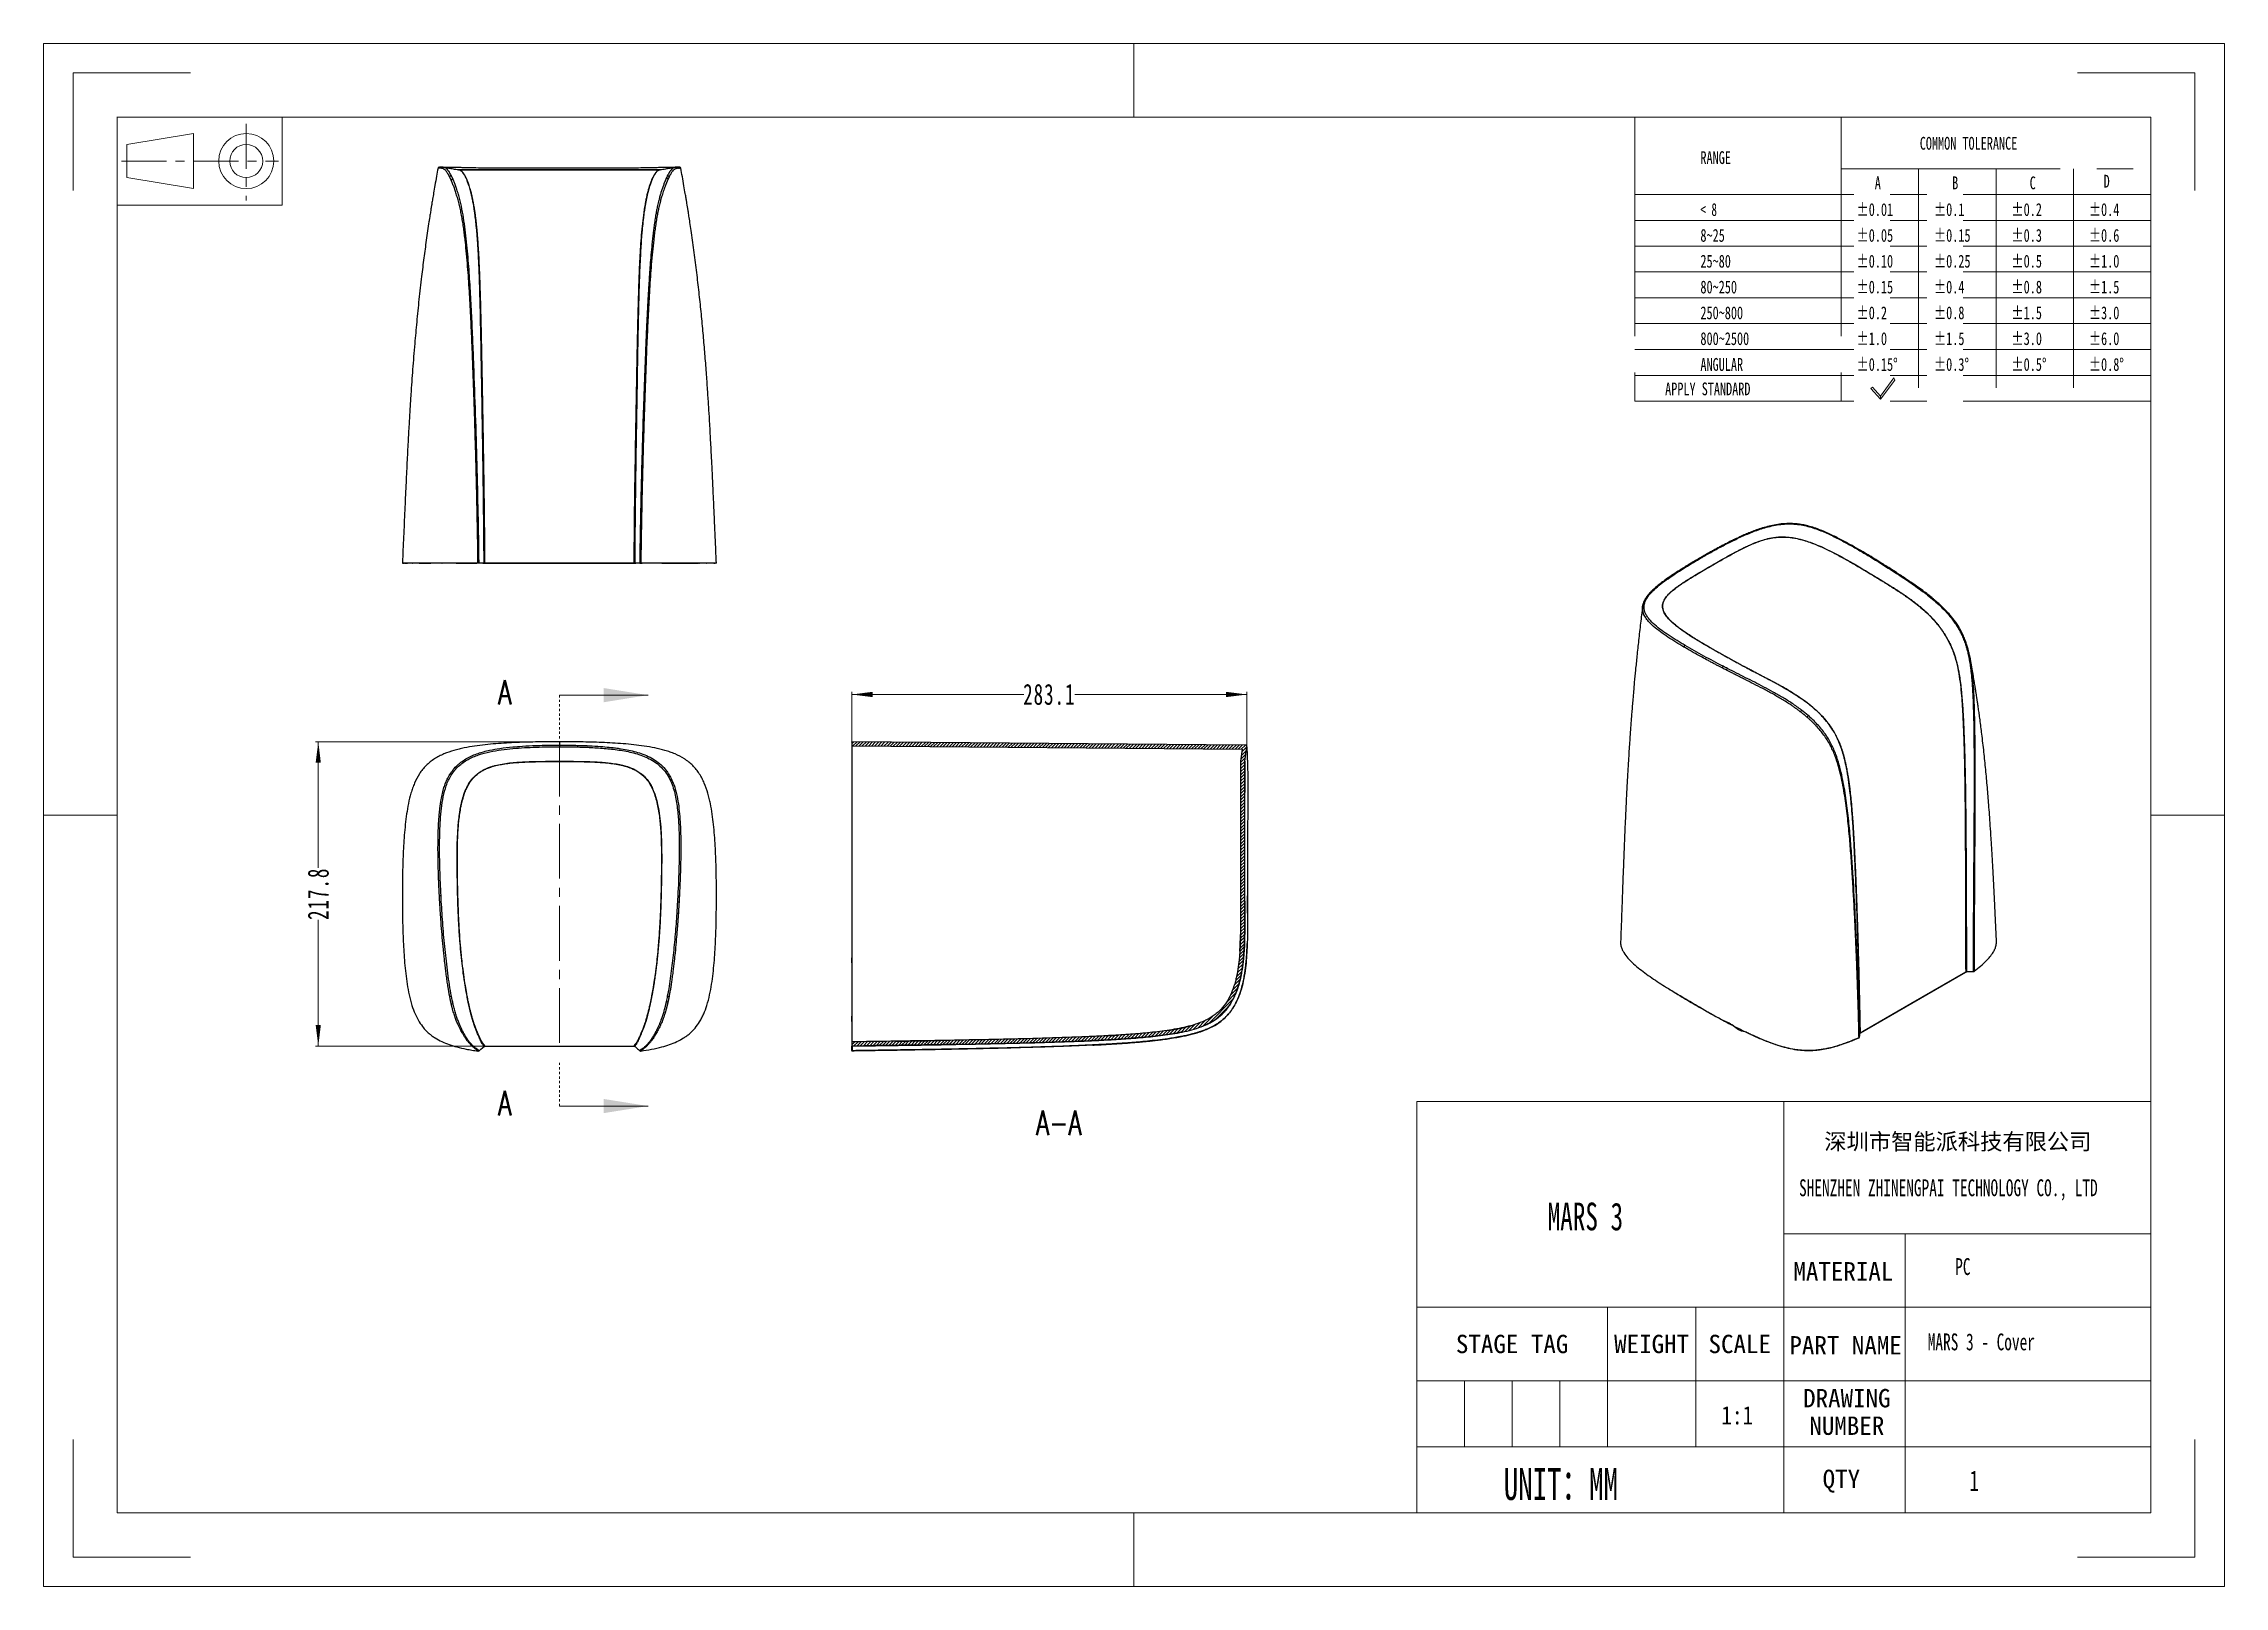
# Model space of a CAD drawing. Header units: millimetres. Extents: x 285 to 1847, y 467 to 1572.
import ezdxf

# ---------------------------------------------------------------- set-up
doc = ezdxf.new("R2010")
doc.units = ezdxf.units.MM
doc.header["$LTSCALE"] = 16.334999
for name, pattern in [('CENTER', [0.6, 0.375, -0.075, 0.075, -0.075]), ('CENTERX2', [20.32, 12.7, -2.54, 2.54, -2.54]), ('HIDDEN', [0.2, 0.1, -0.1]), ('点画线', [18, 12, -2, 2, -2])]:
    doc.linetypes.add(name, pattern=pattern)
doc.layers.get('0').update_dxf_attribs({"lineweight": 18})
for name, color, linetype, lineweight in [('DEFAULT_1', 7, 'CENTER', 18), ('中心线层', 1, '点画线', 18), ('图框', 7, 'Continuous', 18), ('尺寸线层', 3, 'Continuous', 18)]:
    doc.layers.add(name, color=color, linetype=linetype, lineweight=lineweight)
doc.styles.add('SLDTEXTSTYLE1', font='txt.shx', dxfattribs={"width": 0.7, "bigfont": 'gbcbig.shx'})
doc.styles.add('SLDTEXTSTYLE4', font='', dxfattribs={"width": 0.7})
doc.styles.add('SLDTEXTSTYLE5', font='', dxfattribs={"width": 0.633333})
doc.styles.get("Standard").update_dxf_attribs({"font": 'txt', "width": 0.667})
doc.styles.add('TEXTSTYLE_2', font='')
doc.styles.add('TEXTSTYLE_3', font='')
doc.styles.add('标准', font='', dxfattribs={"width": 0.667})
doc.styles.get('SLDTEXTSTYLE4').set_extended_font_data('宋体')
doc.styles.get('SLDTEXTSTYLE5').set_extended_font_data('宋体')
doc.styles.get('TEXTSTYLE_2').set_extended_font_data('宋体')
doc.styles.get('TEXTSTYLE_3').set_extended_font_data('宋体')
doc.styles.get('标准').set_extended_font_data('宋体')
doc.dimstyles.new('标准', dxfattribs={"dimtxt": 3.5, "dimasz": 4, "dimexe": 2, "dimexo": 0, "dimtad": 1, "dimdec": 1, "dimdsep": 46, "dimtxsty": '标准', "dimblk": '_CAXARROW', "dimcen": 0, "dimdle": 6, "dimazin": 2, "dimtfac": 0.707107, "dimtdec": 3, "dimtmove": 2, "dimatfit": 3, "dimfxl": 0, "dimfrac": 2, "dimtolj": 1, "dimarcsym": 0})

msp = doc.modelspace()

# ---------------------------------------------------------------- texts
at = {"color": 4, "linetype": 'Continuous', "char_height": 17.5, "width": 28, "attachment_point": 1, "style": 'SLDTEXTSTYLE1'}
for insert in [(610.69, 1116.16), (610.69, 821.98)]:
    msp.add_mtext('A', dxfattribs=dict(at, insert=insert))
at = {"layer": '图框', "color": 4, "insert": (1012.27, 807.88), "char_height": 17.5, "width": 105, "attachment_point": 2, "style": 'SLDTEXTSTYLE1'}
msp.add_mtext('A-A', dxfattribs=at)

# ---------------------------------------------------------------- blocks, each defined once
blk = doc.blocks.new('*X2')
at = {"layer": '尺寸线层'}
for points in [[(863.9, 1105.8), (878.9, 1107.7), (878.9, 1103.9)], [(1147, 1105.8), (1132, 1107.7), (1132, 1103.9)]]:
    blk.add_hatch(color=0, dxfattribs=at).paths.add_polyline_path(points, flags=0)
at = {"layer": '尺寸线层', "color": 0}
for p, q in [((863.9, 1071.7), (863.9, 1107.8)), ((987.2, 1105.8), (863.9, 1105.8)), ((1023.7, 1105.8), (1147, 1105.8)), ((1147, 1068.4), (1147, 1107.8))]:
    blk.add_line(p, q, dxfattribs=at)
at = {"layer": '尺寸线层', "color": 0, "linetype": '点画线', "insert": (1005.4, 1105.8), "char_height": 15, "width": 72.908, "attachment_point": 5, "line_spacing_factor": 1.15057, "style": '标准'}
blk.add_mtext('\\T1.1;283.1', dxfattribs=at)
blk = doc.blocks.new('_CAXARROW')
blk.add_hatch(color=0).paths.add_polyline_path([(0, 0), (-1, 0.125), (-1, -0.125)], flags=0)
blk = doc.blocks.new('*X3')
at = {"layer": '尺寸线层'}
for points in [[(481.8, 1072), (479.9, 1057), (483.6, 1057)], [(481.8, 854.1), (479.9, 869.1), (483.6, 869.1)]]:
    blk.add_hatch(color=0, dxfattribs=at).paths.add_polyline_path(points, flags=0)
at = {"layer": '尺寸线层', "color": 0}
for p, q in [((654.5, 1072), (479.8, 1072)), ((481.8, 981.6), (481.8, 1072)), ((481.8, 944.5), (481.8, 854.1)), ((601.8, 854.1), (479.8, 854.1))]:
    blk.add_line(p, q, dxfattribs=at)
at = {"layer": '尺寸线层', "color": 0, "linetype": '点画线', "insert": (481.8, 963.1), "char_height": 15, "width": 74.138, "attachment_point": 5, "rotation": 90, "line_spacing_factor": 1.15057, "style": '标准'}
blk.add_mtext('\\T1.1;217.8', dxfattribs=at)
blk = doc.blocks.new('96_1')
at = {"color": 7, "linetype": 'Continuous'}
for p, q in [((-11.25, 6), (-11.25, -6)), ((11.25, -6), (11.25, 6)), ((-9.93, 2.25), (-0.82, 3.75)), ((-0.82, 0), (-0.82, 3.75)), ((-9.93, 0), (-9.93, 2.25)), ((-9.93, 0), (-9.93, -2.25)), ((-0.82, 0), (-0.82, -3.75)), ((-9.93, -2.25), (-0.82, -3.75)), ((-11.25, -6), (11.25, -6))]:
    blk.add_line(p, q, dxfattribs=at)
for radius in [3.75, 2.25]:
    blk.add_circle((6.34, 0), radius, dxfattribs=at)
at = {"layer": 'DEFAULT_1', "color": 1, "linetype": 'CENTER'}
for p, q in [((6.34, 5.05), (6.34, -5.36)), ((-10.64, 0), (10.74, 0))]:
    blk.add_line(p, q, dxfattribs=at)
blk = doc.blocks.new('021')
at = {"color": 7, "linetype": 'Continuous'}
for p, q in [((-1348.7, -436.3), (-1348.7, 944.4)), ((-1348.7, 944.4), (603.8, 944.4)), ((-372.5, 878.6), (-372.5, 944.4)), ((603.8, -436.3), (603.8, 944.4)), ((-1322.4, 812.9), (-1322.4, 918.1)), ((-1322.4, 918.1), (-1217.3, 918.1)), ((472.3, 918.1), (577.5, 918.1)), ((577.5, 812.9), (577.5, 918.1)), ((-1283, -370.5), (-1283, 878.6)), ((-1283, 878.6), (538.1, 878.6)), ((538.1, -370.5), (538.1, 878.6)), ((-1348.7, 254), (-1283, 254)), ((538.1, 254), (603.8, 254)), ((-1322.4, -410), (-1322.4, -304.8)), ((577.5, -410), (577.5, -304.8)), ((-1283, -370.5), (538.1, -370.5)), ((-372.5, -436.3), (-372.5, -370.5)), ((-1322.4, -410), (-1217.3, -410)), ((472.3, -410), (577.5, -410)), ((-1348.7, -436.3), (603.8, -436.3))]:
    blk.add_line(p, q, dxfattribs=at)
for p, q in [((76, 878.6), (76, 624.4)), ((260.8, 878.6), (260.8, 624.4)), ((260.8, 832.4), (538.1, 832.4)), ((330.1, 832.4), (330.1, 624.4)), ((399.5, 832.4), (399.5, 624.4)), ((468.8, 832.4), (468.8, 624.4)), ((76, 809.3), (538.1, 809.3)), ((76, 786.2), (538.1, 786.2)), ((76, 763.1), (538.1, 763.1)), ((76, 740), (538.1, 740)), ((76, 716.9), (538.1, 716.9)), ((76, 693.8), (538.1, 693.8)), ((76, 670.6), (538.1, 670.6)), ((76, 647.5), (538.1, 647.5)), ((307.8, 645.2), (295.9, 629)), ((308.7, 643.3), (307.8, 645.2)), ((288.7, 637), (287.4, 635.7)), ((287.4, 635.7), (296, 626.1)), ((295.9, 629), (288.7, 637)), ((296, 626.1), (295.9, 629)), ((295.9, 629), (296, 626.1)), ((296, 626.1), (308.7, 643.3)), ((76, 624.4), (538.1, 624.4))]:
    blk.add_line(p, q)
at = {"color": 2, "linetype": 'Continuous'}
for p, q in [((-119.3, -186.4), (-119.3, -2.4)), ((-119.3, -186.4), (-119.3, -2.4)), ((-119.3, -2.4), (209.4, -2.4)), ((209.4, -252.2), (209.4, -2.4)), ((209.4, -120.7), (209.4, -2.4)), ((209.4, -2.4), (538.1, -2.4)), ((209.4, -186.4), (209.4, -2.4)), ((538.1, -120.7), (538.1, -2.4)), ((209.4, -120.7), (538.1, -120.7)), ((318, -120.7), (318, -370.5)), ((538.1, -252.2), (538.1, -120.7)), ((-119.3, -370.5), (-119.3, -186.4)), ((-119.3, -186.4), (209.4, -186.4)), ((-119.3, -252.2), (-119.3, -186.4)), ((-119.3, -186.4), (51.6, -186.4)), ((51.6, -252.2), (51.6, -186.4)), ((51.6, -252.2), (51.6, -186.4)), ((51.6, -186.4), (209.4, -186.4)), ((130.5, -252.2), (130.5, -186.4)), ((209.4, -186.4), (538.1, -186.4)), ((209.4, -252.2), (209.4, -186.4)), ((-119.3, -311.3), (-119.3, -252.2)), ((-119.3, -252.2), (51.6, -252.2)), ((-119.3, -252.2), (51.6, -252.2)), ((-119.3, -252.2), (51.6, -252.2)), ((-119.3, -252.2), (-119.3, -311.3)), ((-76.6, -252.2), (-76.6, -311.3)), ((-33.9, -252.2), (-33.9, -311.3)), ((8.9, -252.2), (8.9, -311.3)), ((51.6, -311.3), (51.6, -252.2)), ((51.6, -311.3), (51.6, -252.2)), ((51.6, -252.2), (209.4, -252.2)), ((51.6, -252.2), (209.4, -252.2)), ((51.6, -252.2), (51.6, -311.3)), ((130.5, -311.3), (130.5, -252.2)), ((209.4, -370.5), (209.4, -252.2)), ((209.4, -252.2), (538.1, -252.2)), ((209.4, -252.2), (538.1, -252.2)), ((209.4, -311.3), (209.4, -252.2)), ((538.1, -370.5), (538.1, -252.2)), ((-119.3, -370.5), (-119.3, -311.3)), ((-119.3, -311.3), (209.4, -311.3)), ((-119.3, -311.3), (51.6, -311.3)), ((-119.3, -311.3), (51.6, -311.3)), ((51.6, -311.3), (209.4, -311.3)), ((209.4, -370.5), (209.4, -311.3)), ((209.4, -311.3), (538.1, -311.3)), ((-645.3, -370.5), (-487.5, -370.5)), ((-487.5, -370.5), (-382.3, -370.5)), ((-382.3, -370.5), (-224.5, -370.5)), ((-224.5, -370.5), (-119.3, -370.5)), ((-119.3, -370.5), (209.4, -370.5)), ((209.4, -370.5), (538.1, -370.5))]:
    blk.add_line(p, q, dxfattribs=at)
at = {"color": 2, "linetype": 'Continuous', "xscale": 6.574313389426743, "yscale": 6.574313389426743, "zscale": 6.574313389426743}
blk.add_blockref('96_1', (-1209, 839.3), dxfattribs=at)
at = {"attachment_point": 1}
for s, insert, char_height, width, style in [('COMMON TOLERANCE', (331.1, 860.9), 11.46, 377.273, 'SLDTEXTSTYLE4'), ('RANGE', (134.7, 848.1), 11.46, 112.554, 'SLDTEXTSTYLE4'), ('A', (290.8, 825.5), 11.5, 16.557, 'SLDTEXTSTYLE4'), ('B', (360.1, 825.5), 11.5, 16.292, 'SLDTEXTSTYLE4'), ('C', (429.5, 825.5), 11.5, 16.485, 'SLDTEXTSTYLE4'), ('D', (495.7, 827), 11.5, 16.292, 'SLDTEXTSTYLE4'), ('< 8', (134.7, 801.6), 11.46, 55, 'SLDTEXTSTYLE5'), ('%%P0.01', (274.5, 801.6), 11.46, 80.234, 'SLDTEXTSTYLE4'), ('%%P0.1', (343.8, 801.6), 11.46, 60.163, 'SLDTEXTSTYLE4'), ('%%P0.2', (413.2, 801.6), 11.46, 68.442, 'SLDTEXTSTYLE4'), ('%%P0.4', (482.5, 801.6), 11.46, 68.177, 'SLDTEXTSTYLE4'), ('8~25', (134.7, 778.5), 11.46, 88.753, 'SLDTEXTSTYLE4'), ('%%P0.05', (274.5, 778.5), 11.46, 88.513, 'SLDTEXTSTYLE4'), ('%%P0.15', (343.8, 778.5), 11.46, 84.494, 'SLDTEXTSTYLE4'), ('%%P0.3', (413.2, 778.5), 11.46, 68.442, 'SLDTEXTSTYLE4'), ('%%P0.6', (482.5, 778.5), 11.46, 68.442, 'SLDTEXTSTYLE4'), ('25~80', (134.7, 755.4), 11.46, 108.824, 'SLDTEXTSTYLE4'), ('%%P0.10', (274.5, 755.4), 11.46, 80.499, 'SLDTEXTSTYLE4'), ('%%P0.25', (343.8, 755.4), 11.46, 92.507, 'SLDTEXTSTYLE4'), ('%%P0.5', (413.2, 755.4), 11.46, 68.442, 'SLDTEXTSTYLE4'), ('%%P1.0', (482.5, 755.4), 11.46, 60.428, 'SLDTEXTSTYLE4'), ('80~250', (134.7, 732.3), 11.46, 128.894, 'SLDTEXTSTYLE4'), ('%%P0.15', (274.5, 732.3), 11.46, 84.494, 'SLDTEXTSTYLE4'), ('%%P0.4', (343.8, 732.3), 11.46, 68.177, 'SLDTEXTSTYLE4'), ('%%P0.8', (413.2, 732.3), 11.46, 68.442, 'SLDTEXTSTYLE4'), ('%%P1.5', (482.5, 732.3), 11.46, 64.423, 'SLDTEXTSTYLE4'), ('250~800', (134.7, 709.2), 11.46, 148.965, 'SLDTEXTSTYLE4'), ('%%P0.2', (274.5, 709.2), 11.46, 68.442, 'SLDTEXTSTYLE4'), ('%%P0.8', (343.8, 709.2), 11.46, 68.442, 'SLDTEXTSTYLE4'), ('%%P1.5', (413.2, 709.2), 11.46, 64.423, 'SLDTEXTSTYLE4'), ('%%P3.0', (482.5, 709.2), 11.46, 68.442, 'SLDTEXTSTYLE4'), ('800~2500', (134.7, 686.1), 11.46, 169.035, 'SLDTEXTSTYLE4'), ('%%P1.0', (274.5, 686.1), 11.46, 60.428, 'SLDTEXTSTYLE4'), ('%%P1.5', (343.8, 686.1), 11.46, 64.423, 'SLDTEXTSTYLE4'), ('%%P3.0', (413.2, 686.1), 11.46, 68.442, 'SLDTEXTSTYLE4'), ('%%P6.0', (482.5, 686.1), 11.46, 68.442, 'SLDTEXTSTYLE4'), ('%%P0.15%%D', (274.5, 663), 11.46, 100.641, 'SLDTEXTSTYLE4'), ('%%P0.3%%D', (343.8, 663), 11.46, 84.59, 'SLDTEXTSTYLE4'), ('%%P0.5%%D', (413.2, 663), 11.46, 84.59, 'SLDTEXTSTYLE4'), ('%%P0.8%%D', (482.5, 663), 11.46, 84.59, 'SLDTEXTSTYLE4'), ('ANGULAR', (134.7, 663), 11.46, 160.949, 'SLDTEXTSTYLE4'), ('APPLY STANDARD', (103.1, 641.1), 11.46, 329.407, 'SLDTEXTSTYLE4')]:
    blk.add_mtext(s, dxfattribs=dict(at, insert=insert, char_height=char_height, width=width, style=style))
at = {"color": 7, "linetype": 'Continuous', "insert": (365.2, -30.9), "char_height": 14.613, "width": 346.692, "attachment_point": 2, "style": 'TEXTSTYLE_2'}
blk.add_mtext('深圳市智能派科技有限公司', dxfattribs=at)
at = {"color": 7, "linetype": 'Continuous', "attachment_point": 2, "line_spacing_factor": 0.9, "style": 'TEXTSTYLE_3'}
for s, insert, char_height, width in [('MATERIAL\\P ', (262.7, -146.1), 16.44, 237.588), ('STAGE TAG ', (-33.9, -211.1), 16.44, 198.77), ('WEIGHT', (91, -211.1), 16.44, 72.228), ('SCALE', (169.9, -211.1), 16.44, 72.228), ('PART NAME', (264.7, -212.3), 16.44, 137.703), ('DRAWING NUMBER', (265.8, -259.6), 16.436, 137.703), ('QTY', (260.9, -331.8), 16.44, 183.456)]:
    blk.add_mtext(s, dxfattribs=dict(at, insert=insert, char_height=char_height, width=width))
at = {"insert": (153.4, -291.6), "char_height": 16.436, "width": 39.397, "attachment_point": 7}
blk.add_mtext('{\\W0.85;1:1}', dxfattribs=at)
at = {"layer": '尺寸线层', "attachment_point": 1}
for s, insert, char_height, width in [('SHENZHEN ZHINENGPAI TECHNOLOGY CO., LTD', (223, -72), 15.112, 330.764), ('MARS 3', (-2.1, -92.8), 24.83, 202.665), ('UNIT：MM', (-41.4, -330.4), 28.51, 110.527)]:
    blk.add_mtext(s, dxfattribs=dict(at, insert=insert, char_height=char_height, width=width))
at = {"layer": '尺寸线层', "linetype": 'CENTERX2', "attachment_point": 1}
for s, insert, char_height, width in [('PC', (362.8, -142.5), 15.11, 127.925), ('MARS 3 - Cover', (338.2, -209.9), 15.112, 157.915)]:
    blk.add_mtext(s, dxfattribs=dict(at, insert=insert, char_height=char_height, width=width))
at = {"layer": '尺寸线层', "ltscale": 0.2, "insert": (375.7, -332.4), "char_height": 18.6, "width": 111.704, "attachment_point": 1}
blk.add_mtext('1\\P\\P', dxfattribs=at)

# ---------------------------------------------------------------- dimensions: what is measured, and where the dimension line sits
at = {"layer": '尺寸线层', "linetype": '点画线'}
dim = msp.add_linear_dim(base=(1146.97, 1105.79), p1=(863.9, 1071.69), p2=(1146.97, 1068.4), dimstyle='标准', override={"dimtxt": 15, "dimasz": 15, "dimtad": 0, "dimzin": 0, "dimsah": 1, "dimtfill": 1, "dimtzin": 0}, dxfattribs=at)
dim.commit()
dim.dimension.update_dxf_attribs({"geometry": '*X2', "text_midpoint": (1005.43, 1105.79), "dimtype": 160})
dim = msp.add_linear_dim(base=(481.77, 1071.99), p1=(601.78, 854.14), p2=(654.48, 1071.99), angle=90.00003, dimstyle='标准', override={"dimtxt": 15, "dimasz": 15, "dimtad": 0, "dimzin": 0, "dimsah": 1, "dimtfac": 1, "dimtdec": 4, "dimtfill": 1, "dimtzin": 0}, dxfattribs=at)
dim.commit()
dim.dimension.update_dxf_attribs({"geometry": '*X3', "text_midpoint": (481.77, 963.06), "dimtype": 160})

# ---------------------------------------------------------------- hatches: boundary and pattern name
at = {"linetype": 'Continuous', "lineweight": 18}
for points in [[(717.98, 1105.33), (686.23, 1110.41), (686.23, 1100.25)], [(717.98, 811.15), (686.23, 816.23), (686.23, 806.07)]]:
    msp.add_hatch(color=4, dxfattribs=at).paths.add_polyline_path(points, flags=0)
h = msp.add_hatch(dxfattribs=at)
h.set_pattern_fill('ANSI31', color=2, scale=0.5, style=0)
edge = h.paths.add_edge_path(flags=0)
edge.add_spline(control_points=[(1145.43, 1057.99), (1145.56, 1058.89), (1145.7, 1059.79), (1145.83, 1060.69), (1146.03, 1062.07), (1146.24, 1063.46), (1146.44, 1064.84), (1146.62, 1066.03), (1146.79, 1067.21), (1146.97, 1068.4)], knot_values=[0, 0, 0, 0, 2.7283333, 2.7283333, 2.7283333, 6.9304268, 6.9304268, 6.9304268, 10.523132, 10.523132, 10.523132, 10.523132], weights=[1, 1, 1, 1, 1, 1, 1, 1, 1, 1], degree=3, periodic=0)
edge.add_spline(control_points=[(1146.97, 1068.4), (1147.05, 1068.96), (1146.56, 1069.54), (1145.99, 1069.54)], knot_values=[0, 0, 0, 0, 1.6939668, 1.6939668, 1.6939668, 1.6939668], weights=[1, 1, 1, 1], degree=3, periodic=0)
edge.add_spline(control_points=[(1145.99, 1069.54), (1052.06, 1070.36), (958.13, 1071.17), (864.2, 1071.99)], knot_values=[0, 0, 0, 0, 281.7953958, 281.7953958, 281.7953958, 281.7953958], weights=[1, 1, 1, 1], degree=3, periodic=0)
edge.add_spline(control_points=[(864.2, 1071.99), (864.04, 1071.99), (863.9, 1071.85), (863.9, 1071.69)], knot_values=[0, 0, 0, 0, 0.4701278, 0.4701278, 0.4701278, 0.4701278], weights=[1, 1, 1, 1], degree=3, periodic=0)
edge.add_spline(control_points=[(863.9, 1071.69), (863.9, 1070.79), (863.9, 1069.89), (863.9, 1068.99)], knot_values=[0, 0, 0, 0, 2.6974955, 2.6974955, 2.6974955, 2.6974955], weights=[1, 1, 1, 1], degree=3, periodic=0)
edge.add_spline(control_points=[(863.9, 1068.99), (957.15, 1068.18), (1050.4, 1067.37), (1143.65, 1066.56)], knot_values=[0, 0, 0, 0, 279.7666652, 279.7666652, 279.7666652, 279.7666652], weights=[1, 1, 1, 1], degree=3, periodic=0)
edge.add_spline(control_points=[(1143.65, 1066.56), (1143.48, 1065.42), (1143.31, 1064.27), (1143.15, 1063.12), (1142.9, 1061.46), (1142.65, 1059.8), (1142.41, 1058.13)], knot_values=[0, 0, 0, 0, 3.4775225, 3.4775225, 3.4775225, 8.5201457, 8.5201457, 8.5201457, 8.5201457], weights=[1, 1, 1, 1, 1, 1, 1], degree=3, periodic=0)
edge.add_spline(control_points=[(1142.41, 1058.13), (1142.41, 1032), (1142.41, 1005.87), (1142.41, 979.73), (1142.41, 966.33), (1142.48, 952.92), (1142.39, 939.51), (1142.31, 926.99), (1142.03, 914.27), (1139.1, 902.1), (1137.93, 897.29), (1136.29, 892.52), (1133.92, 888.18), (1131.95, 884.6), (1129.42, 881.24), (1126.39, 878.5), (1123.35, 875.75), (1119.77, 873.56), (1116.03, 871.89), (1106.6, 867.7), (1096.13, 866.08), (1085.89, 864.75), (1074.2, 863.23), (1062.42, 862.39), (1050.64, 861.71), (1038.88, 861.03), (1027.1, 860.55), (1015.32, 860.15), (1003.55, 859.74), (991.77, 859.42), (979.99, 859.14), (968.21, 858.85), (956.43, 858.61), (944.64, 858.39), (932.86, 858.17), (921.08, 857.97), (909.3, 857.79), (894.17, 857.55), (879.03, 857.34), (863.9, 857.14)], knot_values=[0, 0, 0, 0, 78.3258944, 78.3258944, 78.3258944, 118.5105081, 118.5105081, 118.5105081, 156.1525864, 156.1525864, 156.1525864, 170.9815467, 170.9815467, 170.9815467, 183.2546131, 183.2546131, 183.2546131, 195.5342573, 195.5342573, 195.5342573, 226.687253, 226.687253, 226.687253, 262.1160354, 262.1160354, 262.1160354, 297.5040211, 297.5040211, 297.5040211, 332.8882674, 332.8882674, 332.8882674, 368.2718861, 368.2718861, 368.2718861, 403.6553499, 403.6553499, 403.6553499, 449.1048598, 449.1048598, 449.1048598, 449.1048598], weights=[1, 1, 1, 1, 1, 1, 1, 1, 1, 1, 1, 1, 1, 1, 1, 1, 1, 1, 1, 1, 1, 1, 1, 1, 1, 1, 1, 1, 1, 1, 1, 1, 1, 1, 1, 1, 1, 1, 1, 1], degree=3, periodic=0)
edge.add_line((863.9, 857.14), (863.9, 854.44))
edge.add_arc((864.2, 854.44), 0.3, 180.00027, 270.75399)
edge.add_spline(control_points=[(864.2, 854.14), (890.06, 854.48), (915.92, 854.86), (941.78, 855.33), (968.55, 855.83), (995.33, 856.39), (1022.09, 857.39), (1035.47, 857.89), (1048.86, 858.48), (1062.21, 859.45), (1071.83, 860.14), (1081.44, 861), (1090.97, 862.42), (1100.56, 863.86), (1110.36, 865.71), (1119.06, 869.99), (1123.41, 872.14), (1127.48, 875.05), (1130.77, 878.61), (1134.05, 882.17), (1136.65, 886.43), (1138.57, 890.88), (1141.62, 897.93), (1143.19, 905.62), (1144.1, 913.25), (1145.14, 921.98), (1145.35, 930.81), (1145.4, 939.61), (1145.62, 974.72), (1145.42, 1009.84), (1145.42, 1044.95), (1145.42, 1049.25), (1145.42, 1053.54), (1145.42, 1057.84)], knot_values=[0, 0, 0, 0, 77.7142503, 77.7142503, 77.7142503, 158.1946561, 158.1946561, 158.1946561, 198.439039, 198.439039, 198.439039, 227.4089842, 227.4089842, 227.4089842, 256.7222842, 256.7222842, 256.7222842, 271.3217844, 271.3217844, 271.3217844, 285.8894759, 285.8894759, 285.8894759, 309.0019647, 309.0019647, 309.0019647, 335.3447726, 335.3447726, 335.3447726, 440.3693741, 440.3693741, 440.3693741, 453.2218717, 453.2218717, 453.2218717, 453.2218717], weights=[1, 1, 1, 1, 1, 1, 1, 1, 1, 1, 1, 1, 1, 1, 1, 1, 1, 1, 1, 1, 1, 1, 1, 1, 1, 1, 1, 1, 1, 1, 1, 1, 1, 1], degree=3, periodic=0)
edge.add_spline(control_points=[(1145.42, 1057.84), (1145.42, 1057.85), (1145.42, 1057.87), (1145.42, 1057.88), (1145.42, 1057.89), (1145.42, 1057.91), (1145.42, 1057.92), (1145.43, 1057.94), (1145.43, 1057.97), (1145.43, 1057.99)], knot_values=[0, 0, 0, 0, 0.0405831, 0.0405831, 0.0405831, 0.0811662, 0.0811662, 0.0811662, 0.1461856, 0.1461856, 0.1461856, 0.1461856], weights=[1, 1, 1, 1, 1, 1, 1, 1, 1, 1], degree=3, periodic=0)

# ---------------------------------------------------------------- linework, layer by layer
at = {"color": 7, "linetype": 'Continuous', "lineweight": 25}
for p, q in [((567.59, 1482.51), (567.57, 1482.5)), ((569.72, 1483.34), (569.5, 1483.34)), ((571.55, 1483.16), (571.5, 1483.17)), ((582.71, 1481.26), (582.19, 1481.31)), ((654.48, 1481.31), (654.48, 1481.3)), ((726.34, 1481.28), (726.26, 1481.25)), ((738.98, 1483.31), (737.46, 1483.23)), ((737.69, 1483.26), (737.48, 1483.22)), ((740.58, 1483.31), (740.52, 1483.31)), ((741.44, 1482.5), (741.44, 1482.5)), ((542.94, 1199.77), (543.55, 1199.77)), ((545.7, 1199.77), (545.71, 1199.77)), ((570.19, 1199.77), (570.42, 1199.77)), ((570.42, 1199.77), (570.19, 1199.77)), ((581.09, 1199.77), (580.54, 1199.77)), ((596.12, 1199.77), (595.27, 1199.77)), ((599.69, 1199.77), (709.28, 1199.77)), ((601.18, 1199.77), (600.73, 1199.77)), ((601.18, 1200.08), (707.78, 1200.08)), ((601.18, 1200.08), (601.18, 1199.77)), ((707.78, 1199.77), (601.18, 1199.77)), ((707.78, 1200.08), (707.78, 1199.77)), ((712.81, 1200.08), (712.89, 1200.08)), ((712.85, 1199.77), (713.69, 1199.77)), ((727.87, 1199.77), (728.42, 1199.77)), ((738.54, 1199.77), (738.78, 1199.77)), ((754.64, 1199.77), (753.77, 1199.77)), ((763.25, 1199.77), (763.27, 1199.77)), ((765.23, 1199.77), (766.02, 1199.77)), ((765.56, 1199.77), (765.44, 1199.77)), ((1611.48, 1193.52), (1608.69, 1195.31)), ((1617.02, 1189.9), (1617.04, 1189.88)), ((1430.92, 1171.02), (1430.35, 1168.82)), ((1654.49, 1157.64), (1656.47, 1154.66)), ((654.48, 1069.54), (654.48, 1068.4)), ((863.9, 1071.69), (863.9, 1068.99)), ((863.9, 1068.99), (863.9, 917.32)), ((863.9, 1068.99), (1143.65, 1066.56)), ((863.9, 1066.86), (863.9, 1033.52)), ((1145.99, 1069.54), (864.2, 1071.99)), ((1143.65, 1066.56), (1142.41, 1058.13)), ((1145.43, 1057.99), (1146.97, 1068.4)), ((654.48, 1057.99), (654.48, 1057.84)), ((1142.41, 1058.13), (1142.4, 1058.08)), ((1145.43, 1057.99), (1145.43, 1057.97)), ((1145.43, 957.89), (1145.43, 950.03)), ((1147.47, 957.49), (1147.46, 961.66)), ((1145.4, 939.86), (1145.39, 938.14)), ((1145.42, 945.67), (1145.41, 942.95)), ((1145.42, 949.52), (1145.42, 947.99)), ((1145.42, 946.49), (1145.42, 946.07)), ((1145.43, 950.03), (1145.43, 946.06)), ((1142.23, 929.95), (1142.31, 934.08)), ((863.9, 921.11), (863.9, 913.77)), ((863.9, 919.46), (863.9, 915.49)), ((863.9, 913.77), (863.9, 917.32)), ((863.9, 917.32), (863.9, 887.26)), ((1586.34, 863.52), (1661.72, 907.04)), ((1661.95, 907.2), (1661.77, 907.13)), ((1667.88, 907.76), (1667.93, 907.79)), ((863.9, 887.26), (863.9, 875.55)), ((863.9, 875.55), (863.9, 860.65)), ((863.9, 871.63), (863.9, 875.55)), ((1133.6, 882.13), (1131.86, 879.85)), ((1138.81, 884.53), (1139.55, 885.85)), ((1139.55, 885.85), (1141.19, 889.62)), ((863.9, 873.63), (863.9, 871.63)), ((863.9, 860.65), (863.9, 857.14)), ((712.81, 850.54), (712.89, 850.55)), ((863.9, 857.14), (863.9, 854.44)), ((863.9, 857.14), (863.9, 857.14)), ((863.9, 854.44), (863.9, 854.36)), ((863.9, 854.4), (863.9, 853.63)), ((863.9, 854.36), (863.9, 854.12)), ((863.9, 851), (863.9, 854.12)), ((863.9, 853.69), (863.9, 853.63)), ((863.9, 851), (863.9, 850.97)), ((863.9, 850.97), (863.9, 850.86)), ((863.9, 850.86), (863.9, 850.83)), ((863.9, 850.85), (863.9, 850.83)), ((864.2, 854.08), (864.2, 853.9)), ((864.2, 850.78), (864.2, 850.73)), ((864.2, 850.73), (864.2, 850.57)), ((899.3, 854.67), (880.7, 854.39))]:
    msp.add_line(p, q, dxfattribs=at)
at = {"color": 4, "linetype": 'HIDDEN', "lineweight": 18}
for p, q in [((654.48, 1105.33), (654.48, 1073.58)), ((654.48, 811.15), (654.48, 842.9))]:
    msp.add_line(p, q, dxfattribs=at)
at = {"color": 4, "linetype": 'Continuous', "lineweight": 18}
for p, q in [((654.48, 1105.33), (717.98, 1105.33)), ((654.48, 811.15), (717.98, 811.15))]:
    msp.add_line(p, q, dxfattribs=at)
at = {"color": 8, "linetype": 'Continuous', "lineweight": 25}
for p, q in [((1147.45, 961.67), (1147.45, 961.66)), ((1147.45, 957.5), (1147.45, 957.49)), ((1145.4, 938.13), (1145.27, 931.37)), ((1145.42, 950.04), (1145.42, 949.52)), ((1145.42, 947.99), (1145.42, 946.49)), ((1145.42, 946.07), (1145.42, 945.67)), ((1145.11, 926.82), (1144.88, 922.35)), ((1144.47, 917.14), (1144.05, 912.84)), ((1140.47, 896.09), (1139.46, 893.09)), ((1134.23, 882.92), (1133.61, 882.08)), ((1135.33, 884.75), (1134.23, 882.92)), ((1134.95, 884.2), (1134.23, 882.96)), ((1137.43, 888.5), (1136.93, 887.41)), ((880.7, 854.39), (864.2, 854.14)), ((864.2, 850.57), (864.2, 850.53)), ((915.81, 854.92), (899.3, 854.67))]:
    msp.add_line(p, q, dxfattribs=at)
at = {"color": 7, "linetype": 'Continuous', "lineweight": 25}
for points in [[(654.48, 1481.31), (655.35, 1481.31), (656.69, 1481.31), (659.17, 1481.31), (662.46, 1481.31), (666.58, 1481.31), (671.51, 1481.31), (676.17, 1481.31), (679.49, 1481.31), (681.13, 1481.31), (683.98, 1481.31), (686.17, 1481.31), (687.94, 1481.31), (688.72, 1481.31), (689.52, 1481.31), (690.36, 1481.31), (691.24, 1481.31), (692.15, 1481.31), (693.09, 1481.31), (694.07, 1481.31), (695.08, 1481.31), (695.16, 1481.31), (695.85, 1481.31), (697.77, 1481.31), (699.68, 1481.31), (702.08, 1481.31), (704.94, 1481.31), (707.78, 1481.31), (710.01, 1481.31), (711.68, 1481.31), (713.23, 1481.31), (713.62, 1481.31), (713.72, 1481.31), (713.75, 1481.31), (713.76, 1481.31), (713.77, 1481.31), (713.77, 1481.31), (713.77, 1481.31), (713.77, 1481.31), (713.77, 1481.31), (713.77, 1481.31), (713.77, 1481.31), (714.85, 1481.31), (715.88, 1481.31), (716.85, 1481.31), (717.75, 1481.31), (718.6, 1481.31), (719.38, 1481.31), (720.11, 1481.31), (720.64, 1481.31), (720.98, 1481.31), (721.38, 1481.31), (721.82, 1481.31), (722.3, 1481.31), (722.8, 1481.31), (723.31, 1481.31), (723.82, 1481.31), (724.78, 1481.31), (725.67, 1481.31), (726.43, 1481.31), (726.73, 1481.31)], [(726.18, 1481.27), (726.17, 1481.27), (726.11, 1481.26)], [(543.94, 1199.77), (545.29, 1199.77), (545.72, 1199.77)], [(570.42, 1199.77), (570.4, 1199.78), (570.37, 1199.8), (570.35, 1199.83), (570.33, 1199.86), (570.32, 1199.91), (570.31, 1199.96), (570.3, 1200.02), (570.3, 1200.08)], [(596.49, 1199.77), (596.51, 1199.78), (596.53, 1199.8), (596.54, 1199.82), (596.56, 1199.86), (596.57, 1199.91), (596.57, 1199.96), (596.58, 1200.02), (596.58, 1200.08)], [(596.71, 1199.77), (596.75, 1199.78), (596.78, 1199.8), (596.81, 1199.82), (596.84, 1199.86), (596.86, 1199.91), (596.88, 1199.96), (596.89, 1200.02), (596.89, 1200.08)], [(600.33, 1199.77), (599.06, 1199.77), (597.91, 1199.77), (596.75, 1199.77)], [(596.95, 1200.08), (598.22, 1200.08), (599.37, 1200.08), (600.53, 1200.08)], [(600.83, 1200.08), (600.83, 1200.02), (600.82, 1199.96), (600.82, 1199.91), (600.8, 1199.86), (600.79, 1199.82), (600.77, 1199.8), (600.75, 1199.78), (600.73, 1199.77)], [(708.13, 1200.08), (708.14, 1200.02), (708.14, 1199.96), (708.15, 1199.91), (708.16, 1199.86), (708.18, 1199.82), (708.2, 1199.8), (708.22, 1199.78), (708.24, 1199.77)], [(708.44, 1200.08), (708.96, 1200.08), (709.48, 1200.08), (709.8, 1200.08), (710.43, 1200.08), (711.07, 1200.08), (711.38, 1200.08), (712.02, 1200.08)], [(712.22, 1199.77), (710.95, 1199.77), (709.79, 1199.77), (709.68, 1199.77), (709.16, 1199.77), (708.64, 1199.77)], [(712.08, 1200.08), (712.08, 1200.02), (712.09, 1199.96), (712.11, 1199.91), (712.13, 1199.86), (712.16, 1199.82), (712.19, 1199.8), (712.22, 1199.78), (712.26, 1199.77)], [(712.39, 1200.08), (712.39, 1200.02), (712.39, 1199.96), (712.4, 1199.91), (712.41, 1199.86), (712.42, 1199.82), (712.44, 1199.8), (712.46, 1199.78), (712.47, 1199.77)], [(738.67, 1200.08), (738.67, 1200.02), (738.66, 1199.96), (738.65, 1199.91), (738.63, 1199.86), (738.61, 1199.83), (738.59, 1199.8), (738.57, 1199.78), (738.54, 1199.77)], [(765.03, 1199.77), (763.68, 1199.77), (763.24, 1199.77)], [(766.62, 1199.77), (766.64, 1199.77), (766.21, 1199.77), (765.03, 1199.77)], [(654.48, 1071.99), (654.48, 1070.77), (654.48, 1069.54)], [(1145.43, 1057.96), (1145.43, 1057.93), (1145.43, 1057.84), (1145.43, 1057.71), (1145.43, 1057.58), (1145.43, 1057.51), (1145.43, 1057.41), (1145.43, 1057.25), (1145.43, 1057.13), (1145.43, 1056.99), (1145.43, 1056.92), (1145.43, 1056.83), (1145.43, 1056.74), (1145.43, 1056.63), (1145.43, 1056.51), (1145.43, 1056.38), (1145.43, 1056.24), (1145.43, 1056.07), (1145.43, 1056.06), (1145.43, 1055.94), (1145.43, 1055.57), (1145.43, 1055.14), (1145.43, 1054.49), (1145.43, 1053.54), (1145.43, 1052.34), (1145.43, 1051.16), (1145.43, 1050.1), (1145.43, 1048.94), (1145.43, 1048.63), (1145.43, 1048.54), (1145.43, 1048.52), (1145.43, 1048.51), (1145.43, 1048.51), (1145.43, 1048.51), (1145.43, 1048.5), (1145.43, 1048.5), (1145.43, 1048.5), (1145.43, 1048.5), (1145.43, 1048.5), (1145.43, 1047.65), (1145.43, 1046.76), (1145.43, 1045.81), (1145.43, 1044.83), (1145.43, 1043.81), (1145.43, 1042.76), (1145.43, 1041.67), (1145.43, 1040.56), (1145.43, 1039.55), (1145.43, 1038.85), (1145.43, 1037.98), (1145.43, 1036.95), (1145.43, 1035.75), (1145.43, 1035.7)], [(1586.4, 863.66), (1586.83, 863.91), (1588.52, 864.89), (1595.31, 868.81), (1622.46, 884.48), (1661.78, 907.18)], [(1662.03, 907.16), (1662.02, 907.16), (1662, 907.16), (1661.97, 907.18), (1661.95, 907.2)], [(1662.41, 907.21), (1662.49, 907.22), (1667.15, 907.4)], [(1662.42, 907.34), (1663.11, 907.37), (1663.8, 907.4), (1664.22, 907.42), (1665.06, 907.45), (1665.89, 907.48), (1666.31, 907.5), (1667.15, 907.53)], [(1667.56, 907.6), (1667.55, 907.55), (1667.55, 907.51), (1667.53, 907.49), (1667.52, 907.47), (1667.5, 907.46)], [(1585.15, 860), (1585.18, 859.98), (1585.22, 859.97), (1585.25, 859.96), (1585.28, 859.97), (1585.3, 860), (1585.32, 860.03), (1585.33, 860.06), (1585.33, 860.11)], [(1585.77, 860.46), (1585.77, 860.47), (1585.78, 860.52)], [(1585.79, 860.56), (1585.9, 861.53), (1586.01, 862.41), (1586.11, 863.29)], [(596.95, 850.78), (598.22, 851.88), (599.37, 852.89), (600.53, 853.9)], [(601.18, 854.14), (601.78, 854.14), (604.18, 854.14), (613.78, 854.14), (652.18, 854.14), (707.78, 854.14)], [(708.44, 853.9), (708.96, 853.44), (709.48, 852.99), (709.8, 852.71), (710.43, 852.16), (711.07, 851.61), (711.38, 851.33), (712.02, 850.78)], [(864.2, 853.9), (864.2, 853.44), (864.2, 852.99), (864.2, 852.71), (864.2, 852.16), (864.2, 851.61), (864.2, 851.33), (864.2, 850.78)], [(1529.02, 854.07), (1528.99, 854.04), (1528.96, 854.03), (1528.94, 854.03), (1528.92, 854.03), (1528.9, 854.05), (1528.89, 854.08), (1528.88, 854.12), (1528.88, 854.17)], [(1540.91, 851.43), (1540.89, 851.4), (1540.88, 851.38), (1540.87, 851.37), (1540.86, 851.38), (1540.85, 851.4), (1540.84, 851.43), (1540.84, 851.47), (1540.84, 851.51)], [(1562.25, 852.24), (1562.27, 852.22), (1562.29, 852.2), (1562.31, 852.19), (1562.32, 852.2), (1562.34, 852.22), (1562.35, 852.25), (1562.35, 852.29), (1562.35, 852.33)], [(1572.48, 855.05), (1572.51, 855.02), (1572.54, 855.01), (1572.57, 855.01), (1572.59, 855.02), (1572.61, 855.03), (1572.62, 855.06), (1572.63, 855.1), (1572.63, 855.15)]]:
    msp.add_lwpolyline(points, dxfattribs=at)
at = {"color": 8, "linetype": 'Continuous', "lineweight": 25}
for points in [[(545.7, 1199.77), (545.11, 1199.77), (544.04, 1199.77), (543.94, 1199.77)], [(1662.07, 907.29), (1662.07, 907.25), (1662.06, 907.21), (1662.05, 907.18), (1662.04, 907.16), (1662.03, 907.16)]]:
    msp.add_lwpolyline(points, dxfattribs=at)
at = {"color": 7, "linetype": 'Continuous', "lineweight": 25}
for centre, radius, start, end in [((542.3, 1200.07), 0.3, 176.41458, 269.58667), ((549.17, 1200.07), 0.294, 176.07071, 268.51455), ((554.36, 1200.05), 0.283, 173.60694, 264.79988), ((581.37, 1200.01), 0.363, 168.48318, 219.92064), ((596.67, 1200), 0.6, 172.79546, 202.371), ((712.29, 1200), 0.6, 337.629, 7.20454), ((727.59, 1200.01), 0.363, 320.07936, 11.51682), ((754.61, 1200.05), 0.283, 275.20012, 6.39306), ((759.8, 1200.07), 0.294, 271.48992, 3.92185), ((766.67, 1200.07), 0.3, 270.01206, 4.2784), ((1585.5, 860.32), 0.175, 317.84845, 3.15305), ((1586.01, 863.49), 0.183, 325.92745, 2.08537), ((864.2, 854.44), 0.3, 180.00027, 270.75399), ((864.19, 854.37), 0.291, 181.97637, 272.61731), ((864.17, 851), 0.276, 187.12701, 276.47718), ((864.19, 850.87), 0.294, 181.32066, 272.18164), ((864.2, 850.83), 0.3, 179.99996, 270.8564)]:
    msp.add_arc(centre, radius, start, end, dxfattribs=at)
at = {"color": 8, "linetype": 'Continuous', "lineweight": 25}
msp.add_arc((1667.03, 907.5), 0.203, 332.91386, 11.31093, dxfattribs=at)
at = {"color": 7, "linetype": 'Continuous', "lineweight": 25}
for points, knots in [([(567.53, 1482.52), (567.18, 1480.61), (566.42, 1476.55), (565.38, 1470.67), (564.43, 1465.22), (563.69, 1460.83), (563.14, 1457.49), (562.76, 1455.14), (562.5, 1453.49), (562.28, 1452.1), (562.04, 1450.59), (561.75, 1448.76), (561.42, 1446.63), (560.85, 1442.93), (560.07, 1437.68), (558.83, 1429.05), (557.36, 1418.16), (555.6, 1404.03), (553.87, 1388.72), (552.25, 1372.69), (551.01, 1359.05), (550.07, 1347.75), (549.37, 1338.65), (548.71, 1329.65), (548.06, 1320.28), (547.41, 1310.09), (546.74, 1298.79), (546.02, 1285.89), (545.27, 1271.33), (544.49, 1255.01), (543.69, 1237.34), (542.87, 1218.88), (542.3, 1206.31), (542.02, 1200.09)], [0, 0, 0, 0, 1888.2013718, 4034.9755687, 5832.3574688, 7281.2334395, 8382.281497, 9136.0062094, 9607.3732991, 10006.5545521, 10507.4452882, 11109.9998789, 11814.1576719, 12619.8572402, 14772.0168734, 17004.2642333, 21157.7343877, 25525.5150765, 30948.2182783, 36235.1517321, 41315.9374203, 44379.5863766, 47364.043827, 50269.5854568, 53251.1039748, 56590.9790227, 60295.1226612, 64363.5092715, 69259.4503305, 74596.233807, 80374.0381574, 86593.1459606, 92695.5542576, 92695.5542576, 92695.5542576, 92695.5542576]), ([(568.4, 1483.32), (568.38, 1483.33), (568.35, 1483.34), (568.08, 1483.23), (567.99, 1483.18), (567.89, 1483.11), (567.76, 1483), (567.61, 1482.8), (567.55, 1482.61), (567.52, 1482.5)], [0, 0, 0, 0, 14830.2474669, 16697.0127367, 18021.0899701, 18577.7185525, 19600.8110778, 21183.9236319, 23219.8760086, 23219.8760086, 23219.8760086, 23219.8760086]), ([(568.67, 1483.31), (568.69, 1483.32), (568.74, 1483.32), (568.92, 1483.33), (569.05, 1483.34), (569.42, 1483.36), (569.66, 1483.38), (570.32, 1483.4), (570.73, 1483.41), (571.83, 1483.44), (572.53, 1483.44), (573.91, 1483.44), (574.43, 1483.44), (575.61, 1483.42), (576.27, 1483.41), (577.73, 1483.38), (578.54, 1483.36), (580.31, 1483.32), (581.26, 1483.29), (583.29, 1483.24), (584.37, 1483.21), (586.63, 1483.16), (587.81, 1483.13), (591.44, 1483.05), (594, 1483), (599.25, 1482.93), (601.94, 1482.91), (607.37, 1482.87), (610.11, 1482.86), (615.61, 1482.84), (618.38, 1482.84), (623.91, 1482.84), (626.69, 1482.84), (632.24, 1482.84), (635.02, 1482.84), (643.36, 1482.84), (648.92, 1482.84), (654.48, 1482.84)], [0, 0, 0, 0, 3611.4911861, 3611.4911861, 7222.9823722, 7222.9823722, 10834.4735583, 10834.4735583, 14445.9647444, 14445.9647444, 18057.4559305, 18057.4559305, 19863.2015235, 19863.2015235, 21668.9471166, 21668.9471166, 23474.6927096, 23474.6927096, 25280.4383027, 25280.4383027, 27086.1838957, 27086.1838957, 28891.9294888, 28891.9294888, 32503.4206748, 32503.4206748, 36114.9118609, 36114.9118609, 39726.403047, 39726.403047, 43337.8942331, 43337.8942331, 46949.3854192, 46949.3854192, 50560.8766053, 50560.8766053, 57783.8589775, 57783.8589775, 57783.8589775, 57783.8589775]), ([(569.68, 1483.32), (569.37, 1483.32), (568.82, 1483.31), (568.75, 1483.31), (568.73, 1483.31)], [0, 0, 0, 0, 4582.7568882, 8073.7678085, 8073.7678085, 8073.7678085, 8073.7678085]), ([(569.91, 1483.33), (569.77, 1483.33), (569.48, 1483.35), (569.11, 1483.15), (568.85, 1482.86), (568.79, 1482.64), (568.76, 1482.53)], [0, 0, 0, 0, 3866.7707497, 8039.2490889, 11291.654859, 14311.6260484, 14311.6260484, 14311.6260484, 14311.6260484]), ([(575.89, 1476.36), (575.84, 1476.45), (575.76, 1476.63), (575.63, 1476.88), (575.5, 1477.13), (575.37, 1477.37), (575.24, 1477.6), (575.12, 1477.83), (574.99, 1478.06), (574.87, 1478.27), (574.74, 1478.48), (574.62, 1478.69), (574.33, 1479.15), (573.89, 1479.82), (573.33, 1480.53), (572.79, 1481.1), (572.3, 1481.53), (571.84, 1481.87), (571.25, 1482.19), (570.58, 1482.42), (570.01, 1482.51), (569.58, 1482.53), (569.31, 1482.54), (569.02, 1482.54), (568.86, 1482.54), (568.76, 1482.53)], [0, 0, 0, 0, 790.5717448, 1588.9890232, 2395.3707189, 3209.8295651, 4032.4722136, 4863.3993081, 5702.7055606, 6550.4798315, 7406.8052114, 8271.759105, 9145.4133157, 13570.1400148, 18267.3725946, 22677.3607571, 27375.923314, 31769.5037731, 36475.9307726, 45570.9190673, 54662.8721015, 58825.4334784, 63752.576995, 67467.3972882, 72840.4648239, 72840.4648239, 72840.4648239, 72840.4648239]), ([(571.17, 1483.26), (571.13, 1483.28), (570.58, 1483.43), (570.23, 1483.38), (569.91, 1483.33)], [0, 0, 0, 0, 550.7455392, 8072.7730842, 8072.7730842, 8072.7730842, 8072.7730842]), ([(582.17, 1481.3), (581.54, 1481.4), (580.32, 1481.61), (578.5, 1481.93), (576.84, 1482.22), (575.37, 1482.49), (574.06, 1482.74), (572.93, 1482.95), (572.06, 1483.12), (571.67, 1483.2), (571.52, 1483.23)], [0, 0, 0, 0, 2699.7558149, 5277.5187625, 7969.2708323, 10992.4541692, 14507.1834253, 18620.0962853, 23402.4017668, 26733.9931846, 26733.9931846, 26733.9931846, 26733.9931846]), ([(577.17, 1477.06), (577.08, 1477.08), (576.89, 1477.12), (576.59, 1477.06), (576.28, 1476.92), (576.02, 1476.68), (575.93, 1476.47), (575.89, 1476.36)], [0, 0, 0, 0, 2968.3816717, 6185.2290052, 9516.0760245, 13358.5054419, 16891.9446332, 16891.9446332, 16891.9446332, 16891.9446332]), ([(577.06, 1473.83), (577.01, 1473.94), (576.92, 1474.14), (576.79, 1474.44), (576.66, 1474.73), (576.53, 1475.02), (576.4, 1475.3), (576.27, 1475.57), (576.14, 1475.84), (576.01, 1476.11), (575.93, 1476.28), (575.89, 1476.36)], [0, 0, 0, 0, 3132.7535819, 6292.2231378, 9479.7428019, 12696.6553689, 15944.3007235, 19223.7149543, 22535.5748993, 25880.5140591, 29259.1404533, 29259.1404533, 29259.1404533, 29259.1404533]), ([(578.36, 1474.49), (578.25, 1474.52), (578.12, 1474.53), (577.85, 1474.51), (577.71, 1474.47), (577.45, 1474.34), (577.34, 1474.25), (577.16, 1474.05), (577.1, 1473.94), (577.06, 1473.83)], [0, 0, 0, 0, 3552.458571, 3552.458571, 7104.9171419, 7104.9171419, 10657.3757129, 10657.3757129, 14209.8342838, 14209.8342838, 14209.8342838, 14209.8342838]), ([(596.16, 1200.08), (596.13, 1202.22), (596.08, 1206.48), (595.99, 1212.81), (595.89, 1219.05), (595.78, 1225.18), (595.67, 1231.21), (595.55, 1237.13), (595.43, 1242.96), (595.3, 1248.69), (595.18, 1254.31), (595.04, 1259.83), (594.91, 1265.25), (594.66, 1274.91), (594.27, 1288.49), (593.72, 1306.42), (593.14, 1323.94), (592.48, 1341.94), (591.78, 1359.41), (591.1, 1374.24), (590.51, 1385.71), (590, 1394.65), (589.43, 1403.38), (588.77, 1412.3), (588.03, 1420.98), (587.29, 1428.31), (586.63, 1433.98), (586.08, 1438.36), (585.47, 1442.6), (584.78, 1446.88), (584.01, 1451), (583.14, 1455.06), (582.18, 1458.92), (581.14, 1462.57), (580.07, 1465.94), (579.18, 1468.46), (578.49, 1470.31), (578.08, 1471.37), (577.76, 1472.17), (577.52, 1472.74), (577.29, 1473.3), (577.13, 1473.66), (577.06, 1473.83)], [0, 0, 0, 0, 2507.257625, 4975.0190997, 7403.2856046, 9792.0575064, 12141.3345437, 14451.1159914, 16721.4008064, 18952.187756, 21143.4755321, 23295.2628524, 25407.5485494, 27480.3316509, 34593.9643895, 41280.6429936, 48445.9309857, 55082.3241798, 62342.9079068, 68886.8990205, 72452.1105278, 75791.5058845, 79370.110889, 82699.1556534, 86297.5826941, 89612.4867657, 91392.2975764, 93073.1128464, 94862.2725481, 96538.1143522, 98319.2844889, 100009.8482349, 101759.1186243, 103490.3973964, 105205.6023242, 106976.0953995, 107835.484805, 108718.3729096, 109145.3265488, 109577.2627443, 110014.7500917, 110458.3682408, 110458.3682408, 110458.3682408, 110458.3682408]), ([(596.95, 1200.08), (596.8, 1211.87), (596.6, 1223.67), (596.12, 1247.26), (595.84, 1259.05), (595.2, 1282.64), (594.85, 1294.43), (594.08, 1318), (593.67, 1329.79), (592.99, 1347.47), (592.75, 1353.36), (592.25, 1365.14), (591.99, 1371.03), (591.41, 1382.81), (591.1, 1388.7), (590.41, 1400.46), (590.02, 1406.34), (589.35, 1415.14), (589.11, 1418.07), (588.59, 1423.92), (588.32, 1426.84), (587.71, 1432.66), (587.38, 1435.56), (586.66, 1441.33), (586.26, 1444.19), (585.35, 1449.85), (584.84, 1452.63), (583.98, 1456.66), (583.67, 1457.98), (583.04, 1460.54), (582.71, 1461.79), (582.03, 1464.18), (581.68, 1465.32), (580.99, 1467.5), (580.64, 1468.53), (579.96, 1470.46), (579.62, 1471.36), (578.97, 1473.02), (578.66, 1473.79), (578.36, 1474.49)], [0, 0, 0, 0, 6812.8178078, 6812.8178078, 13625.6356157, 13625.6356157, 20438.4534235, 20438.4534235, 27251.2712313, 27251.2712313, 30657.6801352, 30657.6801352, 34064.0890392, 34064.0890392, 37470.4979431, 37470.4979431, 40876.906847, 40876.906847, 42580.1112989, 42580.1112989, 44283.3157509, 44283.3157509, 45986.5202029, 45986.5202029, 47689.7246548, 47689.7246548, 49392.9291068, 49392.9291068, 50244.5313328, 50244.5313328, 51096.1335587, 51096.1335587, 51947.7357847, 51947.7357847, 52799.3380107, 52799.3380107, 53650.9402367, 53650.9402367, 54502.5424627, 54502.5424627, 54502.5424627, 54502.5424627]), ([(582.2, 1481.31), (582.31, 1481.31), (582.57, 1481.31), (583.39, 1481.31), (584.57, 1481.31), (586.24, 1481.31), (588.34, 1481.31), (590.77, 1481.31), (593.32, 1481.31), (596.32, 1481.31), (599.7, 1481.31), (603.32, 1481.31), (608.35, 1481.31), (614.86, 1481.31), (623.64, 1481.31), (633.33, 1481.31), (643.91, 1481.31), (650.96, 1481.31), (654.48, 1481.31)], [0, 0, 0, 0, 2296.4657962, 5365.4560831, 8435.6755485, 11507.7522607, 14582.2487798, 16634.3122344, 18687.4607391, 20740.8063708, 22793.7680869, 24844.516547, 26895.0401777, 30988.5956296, 35079.9557674, 40532.2235096, 45982.883139, 51432.6117703, 51432.6117703, 51432.6117703, 51432.6117703]), ([(726.69, 1481.3), (702.62, 1481.3), (654.48, 1481.3), (606.35, 1481.3), (582.28, 1481.3)], [0, 0, 0, 0, 3999.0046356, 7998.2716841, 7998.2716841, 7998.2716841, 7998.2716841]), ([(582.86, 1481.26), (582.85, 1481.26), (582.8, 1481.27), (582.7, 1481.28), (582.56, 1481.29), (582.45, 1481.29), (582.38, 1481.29), (582.36, 1481.29)], [0, 0, 0, 0, 557.7626913, 4533.066424, 9523.2533861, 14050.8850225, 16936.3904988, 16936.3904988, 16936.3904988, 16936.3904988]), ([(590.82, 1466.43), (590.64, 1467.1), (590.45, 1467.74), (590.09, 1468.96), (589.91, 1469.55), (589.73, 1470.1)], [0, 0, 0, 0, 3984.7649264, 3984.7649264, 7969.5298527, 7969.5298527, 7969.5298527, 7969.5298527]), ([(590.99, 1466.44), (590.81, 1467.11), (590.63, 1467.75), (590.26, 1468.97), (590.08, 1469.55), (589.9, 1470.11)], [0, 0, 0, 0, 3984.7228328, 3984.7228328, 7969.4456656, 7969.4456656, 7969.4456656, 7969.4456656]), ([(593.5, 1481.3), (593.5, 1481.3), (593.5, 1481.3), (593.5, 1481.3), (593.5, 1481.3), (593.5, 1481.3), (593.51, 1481.3), (593.52, 1481.3), (593.58, 1481.3), (593.81, 1481.3), (594.32, 1481.3), (595.24, 1481.3), (596.81, 1481.3), (599.26, 1481.3), (602.83, 1481.3), (607.42, 1481.3), (613.01, 1481.3), (619.56, 1481.3), (627.03, 1481.3), (635.39, 1481.3), (644.65, 1481.3), (651.11, 1481.3), (654.48, 1481.3)], [0, 0, 0, 0, 0.0284347, 0.0691471, 0.2445459, 0.9010127, 3.4327026, 13.4732031, 53.365216, 212.4611437, 847.8983632, 1906.0450019, 3386.554213, 6017.9386678, 9399.3637681, 13533.8220659, 18419.2672311, 24057.800595, 30448.665406, 37591.6661967, 45486.6389893, 54133.4497931, 54133.4497931, 54133.4497931, 54133.4497931]), ([(654.48, 1482.84), (655.97, 1482.84), (658.96, 1482.84), (663.43, 1482.84), (669.92, 1482.84), (678.05, 1482.84), (687.81, 1482.83), (696.41, 1482.85), (704.17, 1482.88), (711.07, 1482.95), (717.18, 1483.04), (722.37, 1483.15), (726.62, 1483.26), (730.25, 1483.36), (733.14, 1483.42), (735.31, 1483.44), (736.89, 1483.44), (738.02, 1483.42), (739.09, 1483.39), (739.89, 1483.35), (740.11, 1483.33), (740.22, 1483.32)], [0, 0, 0, 0, 2077.2159387, 4154.4346997, 6231.5599705, 11126.9235275, 15496.5729496, 19863.8036913, 23169.9030335, 26472.5751183, 29770.8957507, 32243.550567, 34715.3786474, 37187.967329, 39662.2999384, 42138.8530398, 44617.2219432, 47097.1022407, 49578.0384219, 54541.0995106, 59506.1428519, 59506.1428519, 59506.1428519, 59506.1428519]), ([(654.48, 1481.3), (657.87, 1481.3), (664.65, 1481.3), (674.81, 1481.3), (684.97, 1481.3), (693.4, 1481.3), (700.05, 1481.3), (704.92, 1481.3), (709.57, 1481.3), (713.78, 1481.3), (717.32, 1481.3), (720.08, 1481.3), (722.17, 1481.3), (724.13, 1481.3), (725.47, 1481.3), (725.99, 1481.3), (726.17, 1481.3)], [0, 0, 0, 0, 4758.9854714, 9517.9533686, 14276.5757067, 19034.129674, 21412.7911288, 23791.1927718, 26168.3022193, 28544.1424065, 30919.7247886, 33296.3136059, 35674.1689004, 38052.7863122, 42314.6346169, 44607.7067907, 44607.7067907, 44607.7067907, 44607.7067907]), ([(731.02, 1475.42), (730.98, 1475.32), (730.88, 1475.12), (730.74, 1474.79), (730.58, 1474.42), (730.41, 1474.03), (730.23, 1473.6), (730.04, 1473.12), (729.84, 1472.61), (729.41, 1471.52), (728.74, 1469.73), (727.87, 1467.19), (727.05, 1464.57), (726.26, 1461.81), (725.43, 1458.6), (724.66, 1455.21), (723.99, 1451.83), (723.49, 1449.06), (723.09, 1446.6), (722.76, 1444.44), (722.37, 1441.74), (721.96, 1438.63), (721.58, 1435.45), (721.19, 1432.03), (720.68, 1427.15), (720.07, 1420.65), (719.47, 1413.41), (718.98, 1406.7), (718.57, 1400.52), (718.22, 1394.88), (717.93, 1389.78), (717.69, 1385.23), (717.48, 1381.21), (717.31, 1377.74), (717.17, 1374.82), (717, 1371.3), (716.81, 1367.18), (716.59, 1362.22), (716.36, 1356.85), (715.99, 1347.81), (715.48, 1334.47), (714.78, 1314.97), (714.17, 1295.97), (713.65, 1278.19), (713.33, 1266.62), (713.03, 1254.76), (712.78, 1244.09), (712.53, 1231.98), (712.33, 1221.35), (712.16, 1210.71), (712.07, 1203.62), (712.02, 1200.08)], [0, 0, 0, 0, 351.3540688, 726.5981314, 1125.7449469, 1548.7631488, 1995.6797933, 2466.4988653, 2961.2381548, 3479.9387928, 5507.268936, 7537.7284242, 9249.0734227, 10960.8524213, 12876.7461741, 15120.8424521, 16835.3026969, 18546.1229414, 19671.1817505, 20825.3894494, 22011.8146321, 23985.7205084, 25752.2274029, 27005.7500496, 29345.1995303, 33358.5553964, 37089.6222914, 40539.7872774, 43709.9340061, 46600.6021821, 49212.2196504, 51545.063879, 53599.2600588, 55374.9997589, 56872.3604912, 58091.3958537, 60776.5585266, 63188.455582, 65690.2932868, 69024.4977741, 77045.6667509, 86145.5930996, 98905.1710823, 106148.2819881, 113391.3089156, 116630.2485025, 124310.3551892, 129738.7467727, 135167.1565206, 140595.6067345, 146024.1298775, 146024.1298775, 146024.1298775, 146024.1298775]), ([(732.32, 1474.75), (732.27, 1474.65), (732.18, 1474.46), (732.05, 1474.16), (731.92, 1473.85), (731.78, 1473.54), (731.65, 1473.22), (731.51, 1472.9), (731.37, 1472.57), (731.24, 1472.24), (731.1, 1471.9), (730.96, 1471.55), (730.82, 1471.21), (730.69, 1470.85), (730.55, 1470.49), (730.41, 1470.13), (730.27, 1469.75), (729.97, 1468.97), (729.52, 1467.73), (728.91, 1465.94), (728.29, 1464.04), (727.58, 1461.71), (726.78, 1458.89), (725.95, 1455.56), (725.18, 1452.08), (724.46, 1448.37), (723.76, 1444.3), (723.12, 1440.04), (722.54, 1435.65), (721.86, 1429.95), (721.09, 1422.57), (720.32, 1413.84), (719.64, 1404.85), (719.06, 1396.06), (718.53, 1387.06), (717.93, 1375.5), (717.24, 1360.56), (716.53, 1342.97), (715.86, 1324.84), (715.27, 1307.2), (714.71, 1289.14), (714.29, 1274.17), (713.97, 1261.76), (713.74, 1252.21), (713.52, 1242.36), (713.31, 1232.22), (713.12, 1221.77), (712.95, 1211.02), (712.86, 1203.76), (712.81, 1200.08)], [0, 0, 0, 0, 341.9236721, 680.3007546, 1015.2907097, 1347.0514258, 1675.739143, 2001.5083775, 2324.5118432, 2644.9003736, 2962.8228424, 3278.4260843, 3591.8548166, 3903.2515618, 4212.7565725, 4520.5077579, 4826.6406141, 5131.2881573, 6430.3785893, 7701.367964, 8996.5080387, 10271.26385, 12186.9208117, 14119.7675918, 15997.7578669, 17959.5247642, 20119.9129705, 22430.3742168, 24592.7432245, 26895.0093635, 31161.2359979, 35813.2219017, 40104.0714517, 44723.6152027, 49030.2013399, 53629.8591085, 62068.1250004, 71436.1013392, 79992.174398, 89238.4889919, 97846.4122153, 107039.068905, 111656.4179145, 116422.6184844, 121337.6624434, 126401.5409355, 131614.2463698, 136975.7748182, 142486.1289677, 142486.1289677, 142486.1289677, 142486.1289677]), ([(719.24, 1470.1), (719.12, 1469.73), (718.99, 1469.35), (718.75, 1468.56), (718.63, 1468.15), (718.51, 1467.73)], [0, 0, 0, 0, 3960.2369023, 3960.2369023, 7920.4738046, 7920.4738046, 7920.4738046, 7920.4738046]), ([(719.24, 1470.1), (719.21, 1470.1), (719.15, 1470.1), (719.09, 1470.1), (719.07, 1470.11)], [0, 0, 0, 0, 3940.274455, 7928.3853098, 7928.3853098, 7928.3853098, 7928.3853098]), ([(726.34, 1481.28), (726.32, 1481.28), (726.26, 1481.27), (726.2, 1481.27), (726.18, 1481.27)], [0, 0, 0, 0, 3971.1889959, 7988.4863193, 7988.4863193, 7988.4863193, 7988.4863193]), ([(737.48, 1483.23), (737.31, 1483.2), (736.91, 1483.12), (736.04, 1482.95), (734.9, 1482.74), (733.6, 1482.49), (732.12, 1482.22), (730.47, 1481.93), (728.64, 1481.61), (727.42, 1481.4), (726.8, 1481.3)], [0, 0, 0, 0, 3464.2569838, 8172.4953184, 12221.1833371, 15682.7650238, 18660.6041631, 21313.7005716, 23855.2387264, 26518.1121793, 26518.1121793, 26518.1121793, 26518.1121793]), ([(731.02, 1475.42), (731.14, 1475.44), (731.34, 1475.47), (731.61, 1475.42), (731.81, 1475.34), (731.99, 1475.22), (732.18, 1475.03), (732.26, 1474.86), (732.32, 1474.75)], [0, 0, 0, 0, 4855.896147, 7486.8682811, 10178.9551774, 12871.4719496, 15502.6446402, 20250.6568503, 20250.6568503, 20250.6568503, 20250.6568503]), ([(731.79, 1477.06), (731.9, 1477.09), (732.03, 1477.11), (732.31, 1477.08), (732.45, 1477.04), (732.7, 1476.9), (732.81, 1476.8), (732.99, 1476.59), (733.04, 1476.48), (733.08, 1476.36)], [0, 0, 0, 0, 3529.4493466, 3529.4493466, 7058.8986932, 7058.8986932, 10588.3480398, 10588.3480398, 14117.7973864, 14117.7973864, 14117.7973864, 14117.7973864]), ([(733.08, 1476.36), (733.04, 1476.28), (732.95, 1476.11), (732.83, 1475.85), (732.7, 1475.59), (732.57, 1475.31), (732.45, 1475.04), (732.36, 1474.85), (732.32, 1474.75)], [0, 0, 0, 0, 3451.288876, 6871.7414014, 10261.8817641, 13622.2583096, 16953.4558404, 20256.3917261, 20256.3917261, 20256.3917261, 20256.3917261]), ([(739.7, 1482.54), (739.63, 1482.54), (739.52, 1482.54), (739.34, 1482.53), (739.12, 1482.52), (738.87, 1482.49), (738.46, 1482.42), (737.9, 1482.27), (737.28, 1481.97), (736.74, 1481.59), (736.31, 1481.22), (735.86, 1480.77), (735.37, 1480.2), (734.86, 1479.5), (734.42, 1478.82), (734.07, 1478.23), (733.83, 1477.8), (733.58, 1477.35), (733.33, 1476.88), (733.16, 1476.53), (733.08, 1476.36)], [0, 0, 0, 0, 2606.1168884, 4990.523541, 7154.0262652, 10940.2722759, 14309.6027952, 21467.0830092, 28627.166033, 32313.2179772, 35791.9237084, 39470.8004819, 42963.6787948, 46653.8903444, 50145.8478423, 51638.6712435, 53104.483989, 54543.7684354, 55957.0785455, 57345.0422643, 57345.0422643, 57345.0422643, 57345.0422643]), ([(738.54, 1483.33), (738.67, 1483.34), (738.86, 1483.35), (739.11, 1483.27), (739.29, 1483.17), (739.44, 1483.04), (739.6, 1482.84), (739.66, 1482.66), (739.7, 1482.54)], [0, 0, 0, 0, 4904.7645981, 7539.9994266, 10230.0446748, 12921.3076937, 15558.4395937, 20358.3156411, 20358.3156411, 20358.3156411, 20358.3156411]), ([(739.06, 1483.33), (739.17, 1483.35), (739.3, 1483.35), (739.55, 1483.29), (739.68, 1483.24), (739.9, 1483.09), (740, 1482.99), (740.14, 1482.77), (740.18, 1482.65), (740.21, 1482.53)], [0, 0, 0, 0, 3544.2863593, 3544.2863593, 7088.5727187, 7088.5727187, 10632.859078, 10632.859078, 14177.1454374, 14177.1454374, 14177.1454374, 14177.1454374]), ([(739.29, 1483.32), (739.4, 1483.34), (739.53, 1483.34), (739.78, 1483.29), (739.91, 1483.24), (740.13, 1483.08), (740.23, 1482.98), (740.37, 1482.76), (740.41, 1482.64), (740.44, 1482.53)], [0, 0, 0, 0, 3544.2767253, 3544.2767253, 7088.5534506, 7088.5534506, 10632.8301758, 10632.8301758, 14177.1069011, 14177.1069011, 14177.1069011, 14177.1069011]), ([(740.17, 1483.31), (740.17, 1483.31), (740.18, 1483.31), (739.67, 1483.32), (739.29, 1483.32)], [0, 0, 0, 0, 2036.6158037, 7999.2404773, 7999.2404773, 7999.2404773, 7999.2404773]), ([(740.21, 1482.53), (740.15, 1482.53), (740.06, 1482.54), (739.92, 1482.54), (739.8, 1482.54), (739.73, 1482.54), (739.7, 1482.54)], [0, 0, 0, 0, 4681.1962671, 8603.0406086, 11766.3610177, 14173.4017783, 14173.4017783, 14173.4017783, 14173.4017783]), ([(740.85, 1483.24), (740.81, 1483.26), (740.75, 1483.29), (740.62, 1483.3), (740.58, 1483.31)], [0, 0, 0, 0, 5427.6073199, 7998.7852634, 7998.7852634, 7998.7852634, 7998.7852634]), ([(741.45, 1482.5), (741.42, 1482.59), (741.37, 1482.77), (741.2, 1483.02), (740.96, 1483.21), (740.77, 1483.27), (740.68, 1483.3)], [0, 0, 0, 0, 3346.6222451, 6911.719839, 10570.7338922, 14176.5749562, 14176.5749562, 14176.5749562, 14176.5749562]), ([(766.95, 1200.09), (766.75, 1204.42), (766.34, 1213.32), (765.76, 1226.43), (765.2, 1239.07), (764.67, 1250.68), (764.18, 1261.26), (763.72, 1270.65), (763.31, 1278.88), (762.93, 1286.01), (762.6, 1292.22), (762.3, 1297.51), (761.93, 1303.91), (761.43, 1312.16), (760.72, 1322.99), (759.87, 1335.05), (758.89, 1347.88), (757.76, 1361.24), (756.51, 1374.78), (755.1, 1388.62), (753.52, 1402.63), (752.08, 1414.42), (750.82, 1423.94), (749.85, 1431.02), (748.9, 1437.63), (748.05, 1443.37), (747.42, 1447.44), (747, 1450.12), (746.75, 1451.69), (746.55, 1452.98), (746.38, 1454.07), (746.2, 1455.17), (745.96, 1456.61), (745.64, 1458.62), (745.19, 1461.28), (744.55, 1465.11), (743.66, 1470.26), (742.59, 1476.3), (741.81, 1480.51), (741.44, 1482.5)], [0, 0, 0, 0, 4653.4612646, 9549.280572, 14076.7609463, 18236.1094831, 22027.4847999, 25451.0443909, 28342.2128343, 30906.6979672, 33144.7319176, 35056.7041708, 36645.4271636, 40132.806801, 44050.4431191, 48400.3520192, 53184.4367886, 57910.7243261, 62824.1546326, 67804.7294599, 72853.430524, 77971.3426693, 80556.6563903, 83159.7523982, 85644.5225999, 87722.8699085, 89384.7736437, 90059.3483863, 90629.5596638, 91095.3635531, 91456.7147339, 91811.8254321, 92295.070042, 93018.942008, 93983.6170105, 95189.3928103, 97172.7506671, 99586.4449475, 101758.6144267, 101758.6144267, 101758.6144267, 101758.6144267]), ([(600.53, 1200.08), (600.51, 1202.52), (600.48, 1207.51), (600.42, 1215.16), (600.35, 1223.13), (600.27, 1231.43), (600.17, 1240.06), (600.07, 1249.01), (599.95, 1258.29), (599.74, 1273.15), (599.36, 1299.01), (598.87, 1328.38), (598.4, 1354.78), (598.07, 1371.61), (597.76, 1385.18), (597.48, 1395.5), (597.21, 1403.76), (596.91, 1411.74), (596.5, 1420.71), (595.98, 1429.42), (595.47, 1435.92), (595.02, 1440.84), (594.57, 1445.24), (594.03, 1449.59), (593.48, 1453.43), (592.93, 1456.8), (592.38, 1459.68), (591.95, 1461.75), (591.65, 1463.07), (591.39, 1464.18), (591.17, 1465.09), (590.98, 1465.82), (590.87, 1466.24), (590.82, 1466.43)], [0, 0, 0, 0, 2327.5137991, 4758.9476717, 7294.2259839, 9933.2685363, 12675.9910821, 15522.2871594, 18472.0288005, 21525.1031778, 29697.8160709, 43145.9115494, 49537.9280551, 54893.0351562, 59213.183518, 62499.4325199, 64752.7537963, 67119.7351006, 70143.8361656, 73368.2880453, 75519.7459264, 76461.940068, 78194.9825153, 79882.5730687, 80854.6250001, 82184.845621, 83495.2067842, 84110.2515227, 84654.7337985, 85128.3321029, 85531.3212867, 85863.7871321, 86125.7717861, 86125.7717861, 86125.7717861, 86125.7717861]), ([(601.18, 1200.08), (601.17, 1202.59), (601.13, 1207.62), (601.07, 1215.16), (600.99, 1222.7), (600.91, 1230.24), (600.82, 1237.78), (600.73, 1245.32), (600.63, 1252.86), (600.52, 1260.4), (600.41, 1267.94), (600.29, 1275.48), (600.17, 1283.02), (600.04, 1290.55), (599.91, 1298.09), (599.78, 1305.63), (599.65, 1313.17), (599.51, 1320.7), (599.37, 1328.24), (599.27, 1333.28), (599.23, 1335.82), (599.22, 1335.85), (599.22, 1335.89), (599.22, 1335.94), (599.22, 1336.01), (599.22, 1336.16), (599.21, 1336.49), (599.2, 1337.21), (599.17, 1338.62), (599.12, 1341.38), (599.01, 1346.68), (598.82, 1356.39), (598.64, 1364.54), (598.53, 1369.75), (598.53, 1369.75), (598.53, 1369.75), (598.53, 1369.75), (598.53, 1369.75), (598.53, 1369.75), (598.53, 1369.75), (598.53, 1369.75), (598.53, 1369.76), (598.53, 1369.77), (598.52, 1369.79), (598.52, 1369.83), (598.52, 1369.92), (598.52, 1370.09), (598.51, 1370.43), (598.49, 1371.1), (598.46, 1372.44), (598.4, 1375.02), (598.28, 1379.91), (598.18, 1384.04), (598.1, 1386.71), (598.1, 1386.71), (598.1, 1386.71), (598.1, 1386.71), (598.1, 1386.71), (598.1, 1386.72), (598.1, 1386.72), (598.1, 1386.72), (598.1, 1386.72), (598.1, 1386.74), (598.1, 1386.76), (598.1, 1386.8), (598.1, 1386.88), (598.09, 1387.05), (598.09, 1387.38), (598.07, 1388.05), (598.03, 1389.36), (597.95, 1391.92), (597.81, 1396.81), (597.66, 1400.95), (597.56, 1403.65), (597.56, 1403.65), (597.56, 1403.65), (597.56, 1403.65), (597.56, 1403.65), (597.56, 1403.65), (597.56, 1403.65), (597.56, 1403.65), (597.56, 1403.66), (597.56, 1403.67), (597.56, 1403.69), (597.56, 1403.74), (597.56, 1403.82), (597.55, 1403.99), (597.54, 1404.33), (597.51, 1405.01), (597.46, 1406.34), (597.36, 1408.92), (597.15, 1413.77), (596.95, 1417.86), (596.8, 1420.51), (596.8, 1420.51), (596.8, 1420.51), (596.8, 1420.51), (596.8, 1420.51), (596.8, 1420.51), (596.8, 1420.51), (596.8, 1420.51), (596.8, 1420.52), (596.8, 1420.53), (596.8, 1420.55), (596.8, 1420.59), (596.79, 1420.67), (596.78, 1420.84), (596.77, 1421.16), (596.73, 1421.81), (596.65, 1423.1), (596.54, 1424.91), (596.41, 1427.07), (596.26, 1429.15), (596.12, 1431.2), (595.96, 1433.19), (595.8, 1435.18), (595.65, 1436.89), (595.52, 1438.3), (595.41, 1439.43), (595.3, 1440.55), (595.19, 1441.68), (595.07, 1442.79), (594.95, 1443.91), (594.82, 1445.01), (594.69, 1446.12), (594.55, 1447.21), (594.41, 1448.3), (594.27, 1449.38), (594.12, 1450.45), (593.97, 1451.52), (593.81, 1452.57), (593.65, 1453.61), (593.48, 1454.64), (593.31, 1455.66), (593.14, 1456.66), (592.96, 1457.64), (592.77, 1458.61), (592.59, 1459.57), (592.4, 1460.5), (592.21, 1461.41), (592.01, 1462.31), (591.81, 1463.18), (591.61, 1464.03), (591.4, 1464.86), (591.2, 1465.66), (591.06, 1466.18), (590.99, 1466.44)], [0, 0, 0, 0, 8995.7032813, 17991.3752535, 26987.0092413, 35982.5968099, 44978.1322801, 53973.6113175, 62969.0282012, 71964.3747156, 80959.6393754, 89954.8103387, 98949.8754536, 107944.8193272, 116939.623893, 125934.2631903, 134928.7043233, 143922.9169785, 152916.8764847, 161910.5009146, 161956.4594926, 162002.4056464, 162048.3393762, 162094.2606819, 162186.0660208, 162277.8216633, 162644.3472669, 163375.0130258, 164826.8026747, 167692.2141139, 173270.3658863, 183816.0361407, 202465.4356509, 202465.4783903, 202465.5211296, 202465.6066081, 202465.7775651, 202466.1194782, 202466.8033016, 202468.1709363, 202470.906158, 202476.3764105, 202487.3161516, 202509.1925788, 202552.9332127, 202640.3655977, 202815.0348305, 203163.5910979, 203857.5744604, 205233.021616, 207933.8170899, 213134.8856779, 222735.018077, 222735.0600428, 222735.1020085, 222735.18594, 222735.3538028, 222735.6895278, 222736.3609754, 222737.7038609, 222740.3895928, 222745.7609008, 222756.5028933, 222777.9843851, 222820.9373949, 222906.8035224, 223078.3762241, 223420.8835412, 224103.3468324, 225458.075915, 228126.8047306, 233301.7223018, 242992.7973902, 242992.840427, 242992.8834638, 242992.9695374, 242993.1416844, 242993.4859775, 242994.1745603, 242995.5517124, 242998.3059627, 243003.8142478, 243014.8299557, 243036.8579222, 243080.9000571, 243168.9291275, 243344.7664137, 243695.5571225, 244393.5996246, 245775.5028878, 248482.5043822, 253675.2796915, 263227.1817956, 263227.2230236, 263227.2642516, 263227.3467077, 263227.5116196, 263227.8414431, 263228.5010886, 263229.8203732, 263232.4589177, 263237.7359069, 263248.289487, 263269.395052, 263311.599794, 263395.9836613, 263564.6484199, 263901.5619768, 264573.6932022, 265910.9219525, 268555.3403125, 271133.4114482, 273710.36372, 276137.2046372, 278562.8374896, 280986.8053768, 283408.6377585, 284796.512947, 286183.7841598, 287570.3128868, 288955.9868284, 290340.7261941, 291724.440819, 293107.0760993, 294488.5884475, 295868.9475342, 297248.1650753, 298626.1578181, 300002.8004879, 301378.0288433, 302751.7998958, 304124.1384222, 305495.1117315, 306864.6714467, 308232.8128246, 309599.5804403, 310965.0011745, 312329.1930702, 313692.4801127, 315055.3134935, 316417.6911216, 317779.5224436, 319140.7988253, 320501.5545946, 321861.9487091, 323222.2237249, 323222.2237249, 323222.2237249, 323222.2237249]), ([(718.34, 1467.74), (718.08, 1466.86), (717.83, 1465.92), (717.33, 1463.94), (717.09, 1462.9), (716.61, 1460.72), (716.38, 1459.59), (715.93, 1457.24), (715.72, 1456.03), (715.1, 1452.31), (714.73, 1449.71), (714.06, 1444.39), (713.77, 1441.67), (713.24, 1436.18), (713.01, 1433.41), (712.6, 1427.82), (712.42, 1425.02), (711.93, 1416.58), (711.68, 1410.92), (711.24, 1399.58), (711.07, 1393.9), (710.74, 1382.52), (710.6, 1376.83), (710.34, 1365.44), (710.22, 1359.75), (709.98, 1348.35), (709.87, 1342.65), (709.54, 1325.55), (709.33, 1314.15), (708.94, 1291.34), (708.75, 1279.93), (708.22, 1245.71), (707.93, 1222.9), (707.78, 1200.08)], [0, 0, 0, 0, 762.9886175, 762.9886175, 1525.977235, 1525.977235, 2288.9658525, 2288.9658525, 3051.95447, 3051.95447, 4577.9317049, 4577.9317049, 6103.9089399, 6103.9089399, 7629.8861749, 7629.8861749, 9155.8634099, 9155.8634099, 12207.8178798, 12207.8178798, 15259.7723498, 15259.7723498, 18311.7268198, 18311.7268198, 21363.6812897, 21363.6812897, 24415.6357597, 24415.6357597, 30519.5446996, 30519.5446996, 36623.4536395, 36623.4536395, 48831.2715194, 48831.2715194, 48831.2715194, 48831.2715194]), ([(718.51, 1467.73), (718.48, 1467.6), (718.4, 1467.35), (718.3, 1466.96), (718.19, 1466.57), (718.08, 1466.17), (717.97, 1465.76), (717.87, 1465.34), (717.72, 1464.79), (717.44, 1463.63), (717.02, 1461.81), (716.53, 1459.43), (716.09, 1457.06), (715.65, 1454.42), (715.15, 1451.11), (714.55, 1446.57), (714.09, 1442.36), (713.7, 1438.21), (713.16, 1431.92), (712.62, 1423.5), (712.14, 1413.67), (711.84, 1406.18), (711.57, 1398.34), (711.3, 1388.77), (710.97, 1375.1), (710.61, 1357.32), (710.21, 1334.63), (709.8, 1310.25), (709.44, 1287.41), (709.16, 1268.88), (708.95, 1253.11), (708.77, 1238.54), (708.63, 1224.9), (708.52, 1212.18), (708.47, 1204.01), (708.44, 1200.08)], [0, 0, 0, 0, 216.8925952, 433.6215894, 650.3817354, 867.3108355, 1084.3181923, 1301.3838351, 1518.4986744, 1942.2966999, 3037.5045963, 4146.204931, 5161.4735941, 6083.8021821, 7440.3443849, 9150.9602626, 11395.9563562, 12237.4825523, 13835.5890772, 18443.302587, 21555.6656194, 24669.0221431, 26669.2589787, 30163.3702065, 35152.1537146, 41639.012834, 49624.1829148, 59979.1437868, 68304.3147475, 74596.3437686, 80241.9177724, 85550.9456091, 90524.2374111, 95160.3914304, 99458.8120145, 99458.8120145, 99458.8120145, 99458.8120145]), ([(718.51, 1467.73), (718.48, 1467.73), (718.43, 1467.73), (718.37, 1467.74), (718.34, 1467.74)], [0, 0, 0, 0, 3933.45485, 7915.5641232, 7915.5641232, 7915.5641232, 7915.5641232]), ([(1608.69, 1195.31), (1607.33, 1196.18), (1604.82, 1197.78), (1601.32, 1199.98), (1598.24, 1201.88), (1595.4, 1203.62), (1592.63, 1205.3), (1588.71, 1207.65), (1583.62, 1210.62), (1576.97, 1214.35), (1569.84, 1218.12), (1563.32, 1221.25), (1557.76, 1223.58), (1553.41, 1225.17), (1549.07, 1226.47), (1545.23, 1227.31), (1541.85, 1227.83), (1538.63, 1228.14), (1534.52, 1228.24), (1529.75, 1227.96), (1524.59, 1227.18), (1519.69, 1226.06), (1515.16, 1224.72), (1511.09, 1223.3), (1507.4, 1221.87), (1503.79, 1220.35), (1500.12, 1218.71), (1496.47, 1216.99), (1492.99, 1215.28), (1489.96, 1213.74), (1487.3, 1212.36), (1484.76, 1211.01), (1482.21, 1209.63), (1479.53, 1208.16), (1477.31, 1206.92), (1475.34, 1205.81), (1473.69, 1204.87), (1472.57, 1204.22), (1471.99, 1203.89)], [0, 0, 0, 0, 4300.7615877, 7937.3692906, 10981.9347913, 13888.5884103, 16736.6918702, 19524.9519802, 25861.4626679, 32087.9936378, 39163.6631632, 46326.6874198, 49980.121599, 53647.4294987, 57218.510756, 60309.9419733, 62352.3341285, 64670.2003677, 67236.785015, 71074.9497401, 74790.9084585, 78457.46501, 82125.6508174, 85499.4136895, 88470.7658324, 91503.4081358, 94932.0115103, 98285.0971447, 101501.7053279, 104619.7250173, 106856.880737, 109094.3981937, 111942.3517812, 114266.1208177, 116942.9029213, 118485.8478115, 120125.6105353, 121862.2361147, 121862.2361147, 121862.2361147, 121862.2361147]), ([(1472.59, 1203.77), (1472.6, 1203.78), (1472.61, 1203.78), (1472.63, 1203.79), (1472.66, 1203.81), (1472.73, 1203.85), (1472.87, 1203.93), (1473.14, 1204.09), (1473.69, 1204.41), (1474.8, 1205.04), (1477.02, 1206.3), (1478.94, 1207.38), (1482.8, 1209.52), (1485.4, 1210.92), (1490.68, 1213.69), (1493.35, 1215.04), (1498.8, 1217.7), (1501.58, 1218.99), (1505.86, 1220.84), (1507.31, 1221.45), (1510.26, 1222.61), (1511.76, 1223.18), (1514.83, 1224.24), (1516.39, 1224.75), (1519.59, 1225.68), (1521.23, 1226.1), (1524.58, 1226.84), (1526.29, 1227.15), (1529.76, 1227.63), (1531.53, 1227.79), (1535.07, 1227.95), (1536.86, 1227.93), (1540.38, 1227.72), (1542.12, 1227.52), (1545.53, 1226.95), (1547.2, 1226.58), (1550.43, 1225.74), (1552.01, 1225.26), (1555.08, 1224.21), (1556.58, 1223.65), (1559.51, 1222.47), (1560.95, 1221.86), (1565.18, 1219.96), (1567.91, 1218.62), (1573.26, 1215.88), (1575.87, 1214.47), (1581.02, 1211.62), (1583.56, 1210.17), (1588.57, 1207.24), (1591.05, 1205.76), (1598.42, 1201.29), (1603.25, 1198.27), (1608.02, 1195.21)], [0, 0, 0, 0, 23.8105156, 23.8105156, 47.6210311, 95.2420623, 190.4841246, 380.9682491, 761.9364983, 1523.8729965, 3047.7459931, 6095.4919861, 6095.4919861, 12190.9839723, 12190.9839723, 18286.4759584, 18286.4759584, 24381.9679445, 24381.9679445, 27429.7139376, 27429.7139376, 30477.4599307, 30477.4599307, 33525.2059237, 33525.2059237, 36572.9519168, 36572.9519168, 39620.6979099, 39620.6979099, 42668.4439029, 42668.4439029, 45716.189896, 45716.189896, 48763.9358891, 48763.9358891, 51811.6818822, 51811.6818822, 54859.4278752, 54859.4278752, 57907.1738683, 57907.1738683, 60954.9198614, 60954.9198614, 67050.4118475, 67050.4118475, 73145.9038336, 73145.9038336, 79241.3958198, 79241.3958198, 85336.8878059, 85336.8878059, 97527.8717782, 97527.8717782, 97527.8717782, 97527.8717782]), ([(1479.95, 1198.26), (1480.74, 1198.72), (1483.14, 1200.1), (1487.95, 1202.86), (1493.41, 1205.91), (1498.03, 1208.38), (1500.93, 1209.86), (1503.39, 1211.08), (1506.38, 1212.5), (1509.43, 1213.84), (1513.55, 1215.47), (1518.13, 1216.99), (1523.3, 1218.1), (1526.65, 1218.48), (1529.31, 1218.64), (1531.98, 1218.67), (1535.37, 1218.43), (1538.63, 1217.98), (1542.92, 1217.12), (1547.63, 1215.78), (1553.08, 1213.82), (1558.58, 1211.52), (1565.04, 1208.47), (1572.07, 1204.8), (1578.61, 1201.14), (1584.2, 1197.89), (1588.82, 1195.16), (1593.13, 1192.58), (1597.15, 1190.16), (1600.87, 1187.9), (1604.31, 1185.79), (1606.49, 1184.43), (1607.53, 1183.78)], [0, 0, 0, 0, 2089.7211312, 6297.5186306, 12621.8430458, 16229.205422, 18033.3169996, 19837.6315828, 22263.6433548, 25253.2750681, 26949.6810968, 31575.8034189, 35056.8463746, 37168.1919425, 37911.3746084, 40025.2554915, 42138.5707405, 44251.7532468, 46256.319521, 50579.4950122, 53993.3184322, 58205.7758914, 63215.7819646, 69528.5103718, 75841.4478449, 80191.4888134, 84293.3675641, 88146.9831737, 91753.3097445, 95111.8321375, 98222.2544434, 101084.1939753, 101084.1939753, 101084.1939753, 101084.1939753]), ([(1480.05, 1198.2), (1482.45, 1199.58), (1484.85, 1200.96), (1489.69, 1203.7), (1492.12, 1205.06), (1497.06, 1207.74), (1499.56, 1209.06), (1503.42, 1210.97), (1504.72, 1211.6), (1507.37, 1212.82), (1508.72, 1213.41), (1511.48, 1214.54), (1512.89, 1215.08), (1515.8, 1216.09), (1517.29, 1216.55), (1520.37, 1217.37), (1521.96, 1217.71), (1525.22, 1218.24), (1526.9, 1218.42), (1530.28, 1218.58), (1531.98, 1218.56), (1535.34, 1218.33), (1537, 1218.12), (1540.25, 1217.57), (1541.84, 1217.22), (1544.94, 1216.42), (1546.45, 1215.98), (1550.87, 1214.53), (1553.69, 1213.44), (1559.15, 1211.12), (1561.78, 1209.89), (1566.93, 1207.35), (1569.45, 1206.04), (1574.39, 1203.36), (1576.82, 1202), (1581.64, 1199.25), (1584.02, 1197.85), (1588.75, 1195.06), (1591.11, 1193.65), (1595.8, 1190.83), (1598.14, 1189.41), (1602.8, 1186.57), (1605.11, 1185.14), (1607.41, 1183.7)], [0, 0, 0, 0, 4467.0847798, 4467.0847798, 8934.1695596, 8934.1695596, 13401.2543394, 13401.2543394, 15634.7967293, 15634.7967293, 17868.3391192, 17868.3391192, 20101.8815091, 20101.8815091, 22335.423899, 22335.423899, 24568.9662889, 24568.9662889, 26802.5086788, 26802.5086788, 29036.0510687, 29036.0510687, 31269.5934586, 31269.5934586, 33503.1358485, 33503.1358485, 35736.6782384, 35736.6782384, 40203.7630182, 40203.7630182, 44670.847798, 44670.847798, 49137.9325778, 49137.9325778, 53605.0173576, 53605.0173576, 58072.1021374, 58072.1021374, 62539.1869172, 62539.1869172, 67006.271697, 67006.271697, 71473.3564768, 71473.3564768, 71473.3564768, 71473.3564768]), ([(1471.99, 1203.89), (1470.73, 1203.16), (1468.44, 1201.83), (1465.37, 1200.01), (1462.95, 1198.54), (1460.98, 1197.34), (1459.24, 1196.26), (1457.51, 1195.17), (1454.76, 1193.41), (1451, 1190.94), (1446.68, 1187.94), (1442.9, 1185.1), (1439.8, 1182.57), (1437.52, 1180.5), (1435.9, 1178.86), (1434.71, 1177.53), (1433.46, 1175.99), (1432.19, 1174.06), (1431.23, 1172.36), (1430.98, 1171.27), (1430.92, 1171.02)], [0, 0, 0, 0, 4479.3341728, 8181.6812651, 11106.8360337, 13316.7661973, 15414.9401985, 17553.2835998, 19731.1851111, 25757.2162758, 31922.4495803, 36742.6441061, 41378.9675207, 45455.5018362, 47461.7792262, 49606.7510794, 51962.4459503, 54913.4423662, 58525.2297664, 59619.1781263, 59619.1781263, 59619.1781263, 59619.1781263]), ([(1460.8, 1140.9), (1458.85, 1142.05), (1456.92, 1143.2), (1453.12, 1145.56), (1451.24, 1146.75), (1447.58, 1149.18), (1445.8, 1150.42), (1442.35, 1152.96), (1440.7, 1154.27), (1437.63, 1156.96), (1436.22, 1158.35), (1434.42, 1160.51), (1433.87, 1161.25), (1432.93, 1162.74), (1432.53, 1163.5), (1431.9, 1165.04), (1431.67, 1165.82), (1431.41, 1167.37), (1431.37, 1168.15), (1431.48, 1169.71), (1431.62, 1170.48), (1432.08, 1172.01), (1432.39, 1172.77), (1433.54, 1175.01), (1434.58, 1176.47), (1437.03, 1179.28), (1438.43, 1180.64), (1441.44, 1183.31), (1443.05, 1184.6), (1446.4, 1187.15), (1448.14, 1188.4), (1451.7, 1190.86), (1453.52, 1192.08), (1457.21, 1194.48), (1459.08, 1195.67), (1464.78, 1199.2), (1468.66, 1201.5), (1472.59, 1203.77)], [0, 0, 0, 0, 3747.9023015, 3747.9023015, 7495.804603, 7495.804603, 11243.7069046, 11243.7069046, 14991.6092061, 14991.6092061, 18739.5115076, 18739.5115076, 20613.4626583, 20613.4626583, 22487.4138091, 22487.4138091, 24361.3649599, 24361.3649599, 26235.3161106, 26235.3161106, 28109.2672614, 28109.2672614, 29983.2184121, 29983.2184121, 33731.1207137, 33731.1207137, 37479.0230152, 37479.0230152, 41226.9253167, 41226.9253167, 44974.8276182, 44974.8276182, 48722.7299197, 48722.7299197, 52470.6322212, 52470.6322212, 59966.4368243, 59966.4368243, 59966.4368243, 59966.4368243]), ([(542.02, 1200.09), (542.01, 1200.09), (541.99, 1200.09), (542.03, 1200.09), (542.05, 1200.09)], [0, 0, 0, 0, 3092.3879208, 6482.1707259, 6482.1707259, 6482.1707259, 6482.1707259]), ([(543.94, 1199.77), (543.94, 1199.77), (541.14, 1199.77), (544.25, 1199.77), (541.84, 1199.77), (542.28, 1199.77), (542.31, 1199.77), (542.32, 1199.77)], [0, 0, 0, 0, 0.0104007, 2927.9664363, 5856.1332316, 11722.671968, 12331.6402838, 12331.6402838, 12331.6402838, 12331.6402838]), ([(543.64, 1200.09), (543.86, 1200.09), (544.11, 1200.09), (544.7, 1200.09), (545.05, 1200.09), (545.86, 1200.09), (546.32, 1200.09), (547.44, 1200.09), (548.09, 1200.09), (548.87, 1200.09)], [0, 0, 0, 0, 2870.962437, 2870.962437, 5741.9248741, 5741.9248741, 8612.8873111, 8612.8873111, 11483.8497482, 11483.8497482, 11483.8497482, 11483.8497482]), ([(543.94, 1199.77), (543.91, 1199.78), (543.75, 1199.79), (543.69, 1199.96), (543.64, 1200.09)], [0, 0, 0, 0, 1354.3230339, 6480.2477741, 6480.2477741, 6480.2477741, 6480.2477741]), ([(549.16, 1199.77), (548.26, 1199.77), (546.79, 1199.77), (546.01, 1199.77), (545.7, 1199.77)], [0, 0, 0, 0, 3965.9508177, 6477.5126833, 6477.5126833, 6477.5126833, 6477.5126833]), ([(548.87, 1200.09), (549.52, 1200.09), (550.26, 1200.09), (551.97, 1200.09), (552.95, 1200.09), (554.08, 1200.09)], [0, 0, 0, 0, 3236.8370744, 3236.8370744, 6473.6741488, 6473.6741488, 6473.6741488, 6473.6741488]), ([(554.33, 1199.77), (553.21, 1199.77), (552.24, 1199.77), (550.54, 1199.77), (549.8, 1199.77), (549.16, 1199.77)], [0, 0, 0, 0, 3238.0294794, 3238.0294794, 6476.0589587, 6476.0589587, 6476.0589587, 6476.0589587]), ([(570.42, 1199.77), (569.29, 1199.77), (566.51, 1199.77), (562.42, 1199.77), (559.48, 1199.77), (558.03, 1199.77), (557.68, 1199.77), (557.33, 1199.77), (555.96, 1199.77), (553.96, 1199.77), (551.94, 1199.77), (550.79, 1199.77), (550.35, 1199.77), (550.33, 1199.77)], [0, 0, 0, 0, 3090.2155719, 7592.5594357, 12233.5747332, 13355.786259, 13425.9184184, 13706.4098166, 14828.5996573, 19328.0408843, 23822.6728163, 28314.249686, 28582.2077948, 28582.2077948, 28582.2077948, 28582.2077948]), ([(554.08, 1200.09), (555.03, 1200.09), (556.09, 1200.09), (557.84, 1200.08), (558.45, 1200.08), (559.73, 1200.08), (560.4, 1200.08), (561.78, 1200.08), (562.49, 1200.08), (563.96, 1200.08), (564.71, 1200.08), (567.03, 1200.08), (568.64, 1200.08), (570.3, 1200.08)], [0, 0, 0, 0, 4114.2884328, 4114.2884328, 6171.4326492, 6171.4326492, 8228.5768656, 8228.5768656, 10285.721082, 10285.721082, 12342.8652984, 12342.8652984, 16457.1537312, 16457.1537312, 16457.1537312, 16457.1537312]), ([(570.42, 1199.77), (570.01, 1199.77), (569.61, 1199.77), (568.8, 1199.77), (568.4, 1199.77), (567.2, 1199.77), (566.42, 1199.77), (564.89, 1199.77), (564.14, 1199.77), (562.68, 1199.77), (561.98, 1199.77), (560.61, 1199.77), (559.94, 1199.77), (558.67, 1199.77), (558.07, 1199.77), (556.91, 1199.77), (556.36, 1199.77), (555.31, 1199.77), (554.81, 1199.77), (554.33, 1199.77)], [0, 0, 0, 0, 1476.3026595, 1476.3026595, 2952.605319, 2952.605319, 5905.210638, 5905.210638, 8857.815957, 8857.815957, 11810.421276, 11810.421276, 14763.026595, 14763.026595, 17715.631914, 17715.631914, 20668.237233, 20668.237233, 23620.8425519, 23620.8425519, 23620.8425519, 23620.8425519]), ([(554.33, 1199.77), (554.71, 1199.77), (555.95, 1199.77), (558.54, 1199.77), (561.06, 1199.77), (562.34, 1199.77)], [0, 0, 0, 0, 1534.3066537, 5049.98554, 8640.062369, 8640.062369, 8640.062369, 8640.062369]), ([(570.3, 1200.08), (572.02, 1200.08), (573.78, 1200.08), (577.36, 1200.08), (579.18, 1200.08), (581.02, 1200.08)], [0, 0, 0, 0, 3230.5707625, 3230.5707625, 6461.1415251, 6461.1415251, 6461.1415251, 6461.1415251]), ([(581.09, 1199.77), (579.27, 1199.77), (577.46, 1199.77), (573.89, 1199.77), (572.13, 1199.77), (570.42, 1199.77)], [0, 0, 0, 0, 3234.8797586, 3234.8797586, 6469.7595173, 6469.7595173, 6469.7595173, 6469.7595173]), ([(580.54, 1199.77), (582.96, 1199.77), (585.4, 1199.77), (590.32, 1199.77), (592.79, 1199.77), (595.27, 1199.77)], [0, 0, 0, 0, 3226.5782014, 3226.5782014, 6453.1564028, 6453.1564028, 6453.1564028, 6453.1564028]), ([(581.02, 1200.08), (583.23, 1200.08), (586.82, 1200.08), (591.86, 1200.08), (594.67, 1200.08), (596.08, 1200.08)], [0, 0, 0, 0, 3843.5958216, 6236.7202095, 8631.0347221, 8631.0347221, 8631.0347221, 8631.0347221]), ([(596.12, 1199.77), (593.59, 1199.77), (591.07, 1199.77), (586.05, 1199.77), (583.56, 1199.77), (581.09, 1199.77)], [0, 0, 0, 0, 3233.7183159, 3233.7183159, 6467.4366318, 6467.4366318, 6467.4366318, 6467.4366318]), ([(596.2, 1199.77), (596.19, 1199.77), (596.17, 1199.81), (596.16, 1199.92), (596.16, 1200), (596.16, 1200.08)], [0, 0, 0, 0, 3235.2724177, 3235.2724177, 6470.5448355, 6470.5448355, 6470.5448355, 6470.5448355]), ([(596.49, 1199.77), (596.49, 1199.77), (596.49, 1199.77), (596.49, 1199.77), (596.46, 1199.77), (596.43, 1199.77), (596.4, 1199.77), (596.36, 1199.77), (596.33, 1199.77), (596.3, 1199.77), (596.26, 1199.77), (596.23, 1199.77), (596.2, 1199.77)], [0, 0, 0, 0, 1.8846937, 1.8846937, 1.8846937, 3851.3555418, 3851.3555418, 3851.3555418, 7624.6620793, 7624.6620793, 7624.6620793, 11470.4822982, 11470.4822982, 11470.4822982, 11470.4822982]), ([(596.71, 1199.77), (596.64, 1199.77), (596.57, 1199.77), (596.49, 1199.77), (596.49, 1199.77)], [0, 0, 0, 0, 6468.2487492, 6469.8705251, 6469.8705251, 6469.8705251, 6469.8705251]), ([(596.75, 1199.77), (596.74, 1199.77), (596.74, 1199.77), (596.73, 1199.77), (596.73, 1199.77), (596.72, 1199.77), (596.71, 1199.77)], [0, 0, 0, 0, 3244.0786591, 3244.0786591, 3244.0786591, 6469.996251, 6469.996251, 6469.996251, 6469.996251]), ([(596.75, 1199.77), (596.8, 1199.77), (596.85, 1199.81), (596.93, 1199.92), (596.95, 1200), (596.95, 1200.08)], [0, 0, 0, 0, 3235.1531483, 3235.1531483, 6470.3062967, 6470.3062967, 6470.3062967, 6470.3062967]), ([(596.89, 1200.08), (596.9, 1200.08), (596.91, 1200.08), (596.92, 1200.08), (596.93, 1200.08), (596.94, 1200.08), (596.95, 1200.08), (596.95, 1200.08), (596.95, 1200.08), (596.95, 1200.08)], [0, 0, 0, 0, 4318.0810058, 4318.0810058, 4318.0810058, 8653.0536118, 8653.0536118, 8653.0536118, 8660.4663759, 8660.4663759, 8660.4663759, 8660.4663759]), ([(600.33, 1199.77), (600.38, 1199.77), (600.43, 1199.81), (600.51, 1199.92), (600.53, 1200), (600.53, 1200.08)], [0, 0, 0, 0, 3235.1373312, 3235.1373312, 6470.2746624, 6470.2746624, 6470.2746624, 6470.2746624]), ([(708.64, 1199.77), (708.58, 1199.77), (708.45, 1199.77), (708.31, 1199.77), (708.24, 1199.77)], [0, 0, 0, 0, 3306.096465, 6506.661566, 6506.661566, 6506.661566, 6506.661566]), ([(708.44, 1200.08), (708.44, 1200), (708.46, 1199.92), (708.53, 1199.81), (708.59, 1199.77), (708.64, 1199.77)], [0, 0, 0, 0, 3253.4323597, 3253.4323597, 6506.8647193, 6506.8647193, 6506.8647193, 6506.8647193]), ([(712.02, 1200.08), (712.02, 1200.08), (712.03, 1200.08), (712.05, 1200.08), (712.07, 1200.08), (712.08, 1200.08)], [0, 0, 0, 0, 4.8636571, 4390.9538946, 8769.3614998, 8769.3614998, 8769.3614998, 8769.3614998]), ([(712.02, 1200.08), (712.02, 1200), (712.04, 1199.92), (712.11, 1199.81), (712.16, 1199.77), (712.22, 1199.77)], [0, 0, 0, 0, 3254.6594161, 3254.6594161, 6509.3188321, 6509.3188321, 6509.3188321, 6509.3188321]), ([(712.26, 1199.77), (712.25, 1199.77), (712.24, 1199.77), (712.24, 1199.77), (712.23, 1199.77), (712.22, 1199.77), (712.22, 1199.77)], [0, 0, 0, 0, 3248.6174672, 3248.6174672, 3248.6174672, 6509.3679702, 6509.3679702, 6509.3679702, 6509.3679702]), ([(712.39, 1200.08), (712.47, 1200.08), (712.6, 1200.08), (712.74, 1200.08), (712.8, 1200.08), (712.81, 1200.08), (712.81, 1200.08)], [0, 0, 0, 0, 6902.5780743, 10776.8396292, 11541.0823599, 11542.6988061, 11542.6988061, 11542.6988061, 11542.6988061]), ([(712.77, 1199.77), (712.76, 1199.77), (712.72, 1199.77), (712.62, 1199.77), (712.53, 1199.77), (712.47, 1199.77), (712.47, 1199.77)], [0, 0, 0, 0, 767.246249, 4639.8062325, 11538.6057807, 11541.0523394, 11541.0523394, 11541.0523394, 11541.0523394]), ([(712.81, 1200.08), (712.81, 1200), (712.81, 1199.92), (712.79, 1199.81), (712.78, 1199.77), (712.77, 1199.77)], [0, 0, 0, 0, 3254.9751138, 3254.9751138, 6509.9502277, 6509.9502277, 6509.9502277, 6509.9502277]), ([(727.87, 1199.77), (725.41, 1199.77), (722.91, 1199.77), (717.9, 1199.77), (715.38, 1199.77), (712.85, 1199.77)], [0, 0, 0, 0, 3255.2944398, 3255.2944398, 6510.5888795, 6510.5888795, 6510.5888795, 6510.5888795]), ([(712.89, 1200.08), (715.42, 1200.08), (717.95, 1200.08), (722.98, 1200.08), (725.48, 1200.08), (727.95, 1200.08)], [0, 0, 0, 0, 3248.3909783, 3248.3909783, 6496.7819566, 6496.7819566, 6496.7819566, 6496.7819566]), ([(738.54, 1199.77), (736.83, 1199.77), (735.08, 1199.77), (731.51, 1199.77), (729.7, 1199.77), (727.87, 1199.77)], [0, 0, 0, 0, 3261.0014376, 3261.0014376, 6522.0028752, 6522.0028752, 6522.0028752, 6522.0028752]), ([(727.95, 1200.08), (729.78, 1200.08), (731.6, 1200.08), (735.19, 1200.08), (736.95, 1200.08), (738.67, 1200.08)], [0, 0, 0, 0, 3256.2431854, 3256.2431854, 6512.4863709, 6512.4863709, 6512.4863709, 6512.4863709]), ([(728.42, 1199.77), (730.01, 1199.77), (733.19, 1199.77), (736.62, 1199.77), (738.44, 1199.77), (738.78, 1199.77)], [0, 0, 0, 0, 3929.5706508, 7885.5646521, 8778.6288448, 8778.6288448, 8778.6288448, 8778.6288448]), ([(754.64, 1199.77), (754.4, 1199.77), (754.15, 1199.77), (753.65, 1199.77), (753.39, 1199.77), (752.6, 1199.77), (752.05, 1199.77), (750.88, 1199.77), (750.27, 1199.77), (749, 1199.77), (748.34, 1199.77), (746.97, 1199.77), (746.26, 1199.77), (744.8, 1199.77), (744.06, 1199.77), (742.53, 1199.77), (741.76, 1199.77), (740.57, 1199.77), (740.17, 1199.77), (739.36, 1199.77), (738.95, 1199.77), (738.54, 1199.77)], [0, 0, 0, 0, 1669.7367053, 1669.7367053, 3339.4734106, 3339.4734106, 6678.9468213, 6678.9468213, 10018.4202319, 10018.4202319, 13357.8936425, 13357.8936425, 16697.3670531, 16697.3670531, 20036.8404638, 20036.8404638, 23376.3138744, 23376.3138744, 25046.0505797, 25046.0505797, 26715.787285, 26715.787285, 26715.787285, 26715.787285]), ([(738.67, 1200.08), (740.32, 1200.08), (741.92, 1200.08), (744.23, 1200.08), (744.98, 1200.08), (746.45, 1200.08), (747.16, 1200.08), (748.54, 1200.08), (749.21, 1200.08), (750.49, 1200.08), (751.1, 1200.08), (752.87, 1200.09), (753.93, 1200.09), (754.89, 1200.09)], [0, 0, 0, 0, 4149.1555109, 4149.1555109, 6223.7332664, 6223.7332664, 8298.3110219, 8298.3110219, 10372.8887774, 10372.8887774, 12447.4665328, 12447.4665328, 16596.6220438, 16596.6220438, 16596.6220438, 16596.6220438]), ([(738.78, 1199.77), (740.38, 1199.77), (741.92, 1199.77), (744.11, 1199.77), (744.82, 1199.77), (745.85, 1199.77), (746.19, 1199.77), (746.85, 1199.77), (747.18, 1199.77), (748.77, 1199.77), (749.92, 1199.77), (751.48, 1199.77), (751.98, 1199.77), (752.91, 1199.77), (753.35, 1199.77), (753.77, 1199.77)], [0, 0, 0, 0, 4717.5157626, 4717.5157626, 7076.2736439, 7076.2736439, 8255.6525845, 8255.6525845, 9435.0315252, 9435.0315252, 14152.5472878, 14152.5472878, 16511.3051691, 16511.3051691, 18870.0630504, 18870.0630504, 18870.0630504, 18870.0630504]), ([(738.86, 1199.77), (739, 1199.77), (741.28, 1199.77), (744.34, 1199.77), (747.97, 1199.77), (750.47, 1199.77), (752.52, 1199.77), (753.62, 1199.77), (754.07, 1199.77)], [0, 0, 0, 0, 381.9562254, 6077.8935368, 8885.3819832, 11692.4011425, 14615.308556, 16596.7528388, 16596.7528388, 16596.7528388, 16596.7528388]), ([(759.81, 1199.77), (759.16, 1199.77), (758.43, 1199.77), (756.72, 1199.77), (755.75, 1199.77), (754.64, 1199.77)], [0, 0, 0, 0, 3272.9164384, 3272.9164384, 6545.8328767, 6545.8328767, 6545.8328767, 6545.8328767]), ([(754.89, 1200.09), (755.45, 1200.09), (755.98, 1200.09), (756.96, 1200.09), (757.42, 1200.09), (758.71, 1200.09), (759.44, 1200.09), (760.09, 1200.09)], [0, 0, 0, 0, 2208.8860024, 2208.8860024, 4417.7720048, 4417.7720048, 8835.5440095, 8835.5440095, 8835.5440095, 8835.5440095]), ([(763.27, 1199.77), (762.96, 1199.77), (762.17, 1199.77), (760.71, 1199.77), (759.81, 1199.77)], [0, 0, 0, 0, 2540.1033033, 6551.1991721, 6551.1991721, 6551.1991721, 6551.1991721]), ([(760.09, 1200.09), (760.88, 1200.09), (761.52, 1200.09), (762.64, 1200.09), (763.11, 1200.09), (763.92, 1200.09), (764.26, 1200.09), (764.86, 1200.09), (765.11, 1200.09), (765.33, 1200.09)], [0, 0, 0, 0, 2901.7948432, 2901.7948432, 5803.5896864, 5803.5896864, 8705.3845296, 8705.3845296, 11607.1793727, 11607.1793727, 11607.1793727, 11607.1793727]), ([(765.03, 1199.77), (765.07, 1199.77), (765.1, 1199.78), (765.18, 1199.81), (765.22, 1199.84), (765.27, 1199.89), (765.29, 1199.93), (765.32, 1200), (765.33, 1200.04), (765.33, 1200.09)], [0, 0, 0, 0, 2905.4324282, 2905.4324282, 5810.8648564, 5810.8648564, 8716.2972846, 8716.2972846, 11621.7297128, 11621.7297128, 11621.7297128, 11621.7297128]), ([(1479.22, 1138.88), (1478.71, 1139.17), (1476.96, 1140.18), (1473.23, 1142.35), (1468.75, 1145.04), (1463.28, 1148.5), (1459.25, 1151.25), (1455.87, 1153.78), (1453.76, 1155.46), (1451.35, 1157.56), (1448.87, 1160.03), (1446.66, 1162.8), (1445.1, 1165.74), (1444.59, 1168.19), (1444.69, 1170.14), (1445.02, 1171.66), (1445.91, 1173.83), (1447.3, 1175.81), (1449.32, 1178.04), (1452.5, 1180.99), (1456.35, 1183.8), (1460.44, 1186.54), (1463.98, 1188.81), (1468.81, 1191.76), (1474.35, 1195.02), (1478.08, 1197.18), (1479.95, 1198.26)], [0, 0, 0, 0, 1307.6946033, 4553.8887621, 9738.4090518, 13222.5935392, 19480.3428618, 21220.4792345, 23425.7737267, 26096.6958777, 29232.2162931, 32546.3279744, 35802.1149088, 39000.8527674, 40364.0540449, 41995.7040928, 43893.9853758, 47451.4016691, 48776.7571931, 51903.7586193, 58525.0892328, 60184.3085818, 63431.7186809, 68265.376101, 73132.6782401, 78001.7673752, 78001.7673752, 78001.7673752, 78001.7673752]), ([(1479.33, 1138.94), (1478.92, 1139.17), (1477.37, 1140.06), (1473.97, 1142.03), (1468.47, 1145.31), (1463.18, 1148.68), (1458.8, 1151.73), (1455.9, 1153.89), (1454.07, 1155.37), (1453.21, 1156.11), (1453.21, 1156.11), (1453.21, 1156.11), (1453.21, 1156.11), (1453.2, 1156.11), (1453.2, 1156.11), (1453.2, 1156.12), (1453.2, 1156.12), (1453.2, 1156.12), (1453.19, 1156.13), (1453.18, 1156.14), (1453.15, 1156.16), (1453.1, 1156.2), (1453, 1156.29), (1452.79, 1156.47), (1452.39, 1156.82), (1451.81, 1157.34), (1451.17, 1157.94), (1450.51, 1158.58), (1449.66, 1159.45), (1448.43, 1160.79), (1446.88, 1162.78), (1445.34, 1165.48), (1444.83, 1167.64), (1444.8, 1168.97), (1444.8, 1169.35), (1444.85, 1169.99), (1444.99, 1170.87), (1445.31, 1172), (1445.89, 1173.35), (1446.83, 1174.91), (1448.19, 1176.64), (1450, 1178.53), (1452.29, 1180.54), (1455.04, 1182.68), (1458.23, 1184.94), (1461.85, 1187.32), (1465.87, 1189.84), (1470.28, 1192.49), (1475.04, 1195.3), (1478.35, 1197.21), (1480.05, 1198.2)], [0, 0, 0, 0, 1862.0088203, 7043.6895392, 15544.6933485, 27364.3785367, 32448.0952211, 37649.6666799, 42629.6157986, 42629.6578864, 42629.6999743, 42629.7841499, 42629.9525009, 42630.2892014, 42630.962597, 42632.3093665, 42635.0028185, 42640.3893748, 42651.1610966, 42672.6989772, 42715.7524863, 42801.7705025, 42973.450575, 43315.3873134, 43993.5713758, 45327.2274602, 46780.1177871, 47904.3210564, 49506.1415013, 52336.9694553, 56396.9022933, 61682.2058343, 68189.4161393, 68426.5843202, 69135.7666596, 70316.7566512, 71969.0845522, 74093.1365076, 76689.734014, 79756.3219768, 83295.9329212, 87307.6915352, 91790.9596518, 96746.6276934, 102174.4567818, 108074.2606237, 114446.0786856, 121289.9061203, 128605.6394644, 136393.3343783, 136393.3343783, 136393.3343783, 136393.3343783]), ([(1479.95, 1198.26), (1479.97, 1198.25), (1480, 1198.23), (1480.04, 1198.21), (1480.05, 1198.2)], [0, 0, 0, 0, 4220.38807, 8491.4918542, 8491.4918542, 8491.4918542, 8491.4918542]), ([(1617.02, 1189.9), (1616.19, 1190.45), (1614.35, 1191.66), (1612.49, 1192.86), (1611.48, 1193.52)], [0, 0, 0, 0, 4089.2809165, 9036.8278368, 9036.8278368, 9036.8278368, 9036.8278368]), ([(1616.34, 1189.81), (1617.99, 1188.72), (1619.63, 1187.62), (1622.9, 1185.39), (1624.53, 1184.27), (1629.38, 1180.84), (1632.58, 1178.47), (1637.31, 1174.67), (1638.87, 1173.36), (1641.97, 1170.63), (1643.5, 1169.21), (1646.51, 1166.22), (1647.99, 1164.65), (1650.87, 1161.31), (1652.27, 1159.55), (1653.59, 1157.67)], [0, 0, 0, 0, 3333.0075238, 3333.0075238, 6666.0150476, 6666.0150476, 13332.0300952, 13332.0300952, 16665.037619, 16665.037619, 19998.0451428, 19998.0451428, 23331.0526667, 23331.0526667, 26664.0601905, 26664.0601905, 26664.0601905, 26664.0601905]), ([(1654.38, 1157.83), (1653.18, 1159.42), (1650.95, 1162.38), (1647.58, 1166.03), (1644.63, 1168.96), (1642.13, 1171.26), (1640.04, 1173.08), (1637.92, 1174.85), (1635.34, 1176.94), (1631.91, 1179.57), (1627.68, 1182.65), (1622.62, 1186.17), (1618.94, 1188.62), (1616.97, 1189.93)], [0, 0, 0, 0, 4469.9157687, 8367.4242041, 11698.7012835, 14468.0206712, 16677.8539733, 18522.9504198, 21365.7979844, 25018.2607375, 29478.9951672, 34746.692296, 40820.5444432, 40820.5444432, 40820.5444432, 40820.5444432]), ([(1607.53, 1183.78), (1607.51, 1183.76), (1607.47, 1183.74), (1607.43, 1183.71), (1607.41, 1183.7)], [0, 0, 0, 0, 4472.0907044, 8997.3203961, 8997.3203961, 8997.3203961, 8997.3203961]), ([(1610.21, 1182.09), (1610.19, 1182.07), (1610.15, 1182.05), (1610.11, 1182.02), (1610.09, 1182.01)], [0, 0, 0, 0, 4475.5681916, 9006.169679, 9006.169679, 9006.169679, 9006.169679]), ([(1610.09, 1182.01), (1610.49, 1181.76), (1611.37, 1181.19), (1612.7, 1180.34), (1614.07, 1179.45), (1614.95, 1178.87), (1615.39, 1178.57)], [0, 0, 0, 0, 3588.7927178, 7960.640542, 11964.1416859, 15966.1245223, 15966.1245223, 15966.1245223, 15966.1245223]), ([(1615.52, 1178.65), (1615.5, 1178.64), (1615.45, 1178.61), (1615.41, 1178.59), (1615.39, 1178.57)], [0, 0, 0, 0, 4485.8006922, 9023.6847196, 9023.6847196, 9023.6847196, 9023.6847196]), ([(1615.39, 1178.57), (1615.64, 1178.41), (1616.51, 1177.83), (1618.39, 1176.56), (1621.38, 1174.47), (1625.23, 1171.64), (1629.53, 1168.2), (1633.17, 1164.98), (1635.68, 1162.54), (1637.1, 1161.08), (1638.5, 1159.58), (1640.21, 1157.66), (1641.8, 1155.73), (1642.92, 1154.27), (1643.63, 1153.33), (1644.32, 1152.37), (1645, 1151.39), (1645.67, 1150.4), (1646.32, 1149.38), (1646.96, 1148.35), (1647.59, 1147.3), (1648.2, 1146.23), (1648.8, 1145.14), (1649.19, 1144.4), (1649.38, 1144.03)], [0, 0, 0, 0, 1528.3810568, 5416.483036, 11660.1742337, 20253.0794326, 29879.1113322, 39485.8837458, 44390.5560137, 46954.373401, 49294.9815104, 54200.6794237, 59097.9030755, 60874.4394797, 62649.8671792, 64424.0966511, 66197.0828412, 67968.8929055, 69739.5784692, 71508.9986592, 73277.1411716, 75044.210809, 76810.3160165, 78575.3881791, 78575.3881791, 78575.3881791, 78575.3881791]), ([(1615.52, 1178.65), (1615.93, 1178.37), (1616.75, 1177.83), (1617.97, 1177), (1619.16, 1176.17), (1620.34, 1175.35), (1621.5, 1174.52), (1622.64, 1173.7), (1623.76, 1172.87), (1624.86, 1172.04), (1625.94, 1171.2), (1627, 1170.37), (1628.05, 1169.53), (1629.07, 1168.69), (1630.07, 1167.85), (1631.06, 1167), (1632.02, 1166.15), (1632.97, 1165.29), (1633.89, 1164.43), (1634.8, 1163.57), (1635.68, 1162.7), (1636.55, 1161.83), (1637.39, 1160.96), (1638.22, 1160.08), (1639.02, 1159.2), (1639.8, 1158.31), (1640.57, 1157.42), (1641.31, 1156.53), (1642.03, 1155.64), (1642.73, 1154.74), (1643.42, 1153.84), (1644.07, 1152.95), (1644.71, 1152.05), (1645.33, 1151.15), (1645.93, 1150.26), (1646.5, 1149.36), (1647.06, 1148.47), (1647.59, 1147.58), (1648.11, 1146.7), (1648.6, 1145.83), (1649.07, 1144.96), (1649.38, 1144.37), (1649.53, 1144.09)], [0, 0, 0, 0, 4592.9278824, 9133.7815902, 13620.4415459, 18050.9763473, 22425.2228494, 26746.8627291, 31015.231983, 35229.4210064, 39388.6445149, 43492.4842182, 47541.2940376, 51535.5895559, 55475.9242367, 59362.8353017, 63195.4559778, 66973.2306037, 70696.2171934, 74364.5846779, 77978.6034747, 81538.5080203, 85044.0652212, 88495.0498082, 91891.4015316, 95233.21048, 98520.696934, 101754.0452929, 104933.4155447, 108058.9445357, 111128.5728556, 114143.1920271, 117104.8870085, 120013.5147674, 122867.1958163, 125665.1037638, 128408.1854345, 131099.9459667, 133736.7726812, 136314.9923015, 138842.4298865, 141314.852668, 141314.852668, 141314.852668, 141314.852668]), ([(1430.36, 1168.86), (1429.87, 1164.87), (1428.85, 1156.73), (1427.5, 1144.87), (1426.3, 1133.67), (1425.3, 1123.67), (1424.5, 1115.26), (1423.88, 1108.3), (1423.39, 1102.67), (1422.97, 1097.63), (1422.62, 1093.3), (1422.34, 1089.72), (1422.13, 1086.88), (1421.9, 1083.83), (1421.63, 1080.15), (1421.29, 1075.34), (1420.91, 1069.78), (1420.49, 1063.36), (1420.05, 1056.28), (1419.6, 1048.54), (1419.13, 1040.09), (1418.65, 1030.85), (1418.17, 1020.71), (1417.67, 1009.58), (1417.17, 997.71), (1416.68, 985.16), (1416.19, 971.95), (1415.68, 957.86), (1415.15, 943.37), (1414.78, 933.58), (1414.6, 928.78)], [0, 0, 0, 0, 4143.3116987, 8456.5102633, 12358.8523223, 15852.3137956, 18938.495347, 21200.1000132, 23180.3155695, 24879.6175039, 26519.0662036, 27770.9740162, 28672.2718952, 29546.0931078, 31016.8099327, 32606.7315272, 34682.6126052, 36981.8529579, 39504.3284508, 42301.9009726, 45330.7000854, 48639.6726841, 52316.3473292, 56362.4240449, 60777.9374221, 65279.5866794, 70109.8482595, 75268.8914316, 80756.9359325, 86027.4101305, 86027.4101305, 86027.4101305, 86027.4101305]), ([(1430.41, 1168.86), (1430.46, 1169.44), (1430.53, 1170.14), (1430.81, 1170.81), (1430.86, 1170.92)], [0, 0, 0, 0, 6965.7323379, 8231.5785516, 8231.5785516, 8231.5785516, 8231.5785516]), ([(1654.37, 1157.83), (1654.39, 1157.82), (1654.47, 1157.78), (1654.48, 1157.7), (1654.49, 1157.64)], [0, 0, 0, 0, 2608.2848373, 9165.1072273, 9165.1072273, 9165.1072273, 9165.1072273]), ([(1460.8, 1140.9), (1460.7, 1140.85), (1460.5, 1140.74), (1460.23, 1140.42), (1460.06, 1140.08), (1460.01, 1139.88), (1459.99, 1139.78)], [0, 0, 0, 0, 3972.4841531, 8258.3899906, 11599.3301787, 14702.0478964, 14702.0478964, 14702.0478964, 14702.0478964]), ([(1488.09, 1125.98), (1483.43, 1128.39), (1478.81, 1130.84), (1469.7, 1135.8), (1465.2, 1138.32), (1460.8, 1140.9)], [0, 0, 0, 0, 4157.9054575, 4157.9054575, 8315.810915, 8315.810915, 8315.810915, 8315.810915]), ([(1649.53, 1144.09), (1649.5, 1144.08), (1649.45, 1144.06), (1649.41, 1144.04), (1649.38, 1144.03)], [0, 0, 0, 0, 4534.0302034, 9123.1052225, 9123.1052225, 9123.1052225, 9123.1052225]), ([(1649.53, 1144.09), (1649.82, 1143.52), (1650.11, 1142.94), (1650.67, 1141.77), (1650.94, 1141.18), (1651.21, 1140.59)], [0, 0, 0, 0, 4559.0391638, 4559.0391638, 9118.0783276, 9118.0783276, 9118.0783276, 9118.0783276]), ([(1651.21, 1140.59), (1651.19, 1140.58), (1651.14, 1140.56), (1651.09, 1140.54), (1651.06, 1140.54)], [0, 0, 0, 0, 4534.9038722, 9125.9017229, 9125.9017229, 9125.9017229, 9125.9017229]), ([(1651.06, 1140.54), (1651.62, 1139.29), (1652.15, 1138.01), (1653.12, 1135.43), (1653.58, 1134.12), (1654.41, 1131.47), (1654.79, 1130.13), (1655.49, 1127.45), (1655.8, 1126.1), (1656.65, 1122.07), (1657.1, 1119.38), (1657.84, 1114.07), (1658.14, 1111.43), (1658.65, 1106.23), (1658.87, 1103.65), (1659.24, 1098.54), (1659.4, 1096.01), (1659.83, 1088.47), (1660.05, 1083.51), (1660.42, 1073.69), (1660.57, 1068.82), (1660.82, 1059.12), (1660.92, 1054.3), (1661.09, 1044.69), (1661.16, 1039.9), (1661.28, 1030.33), (1661.33, 1025.56), (1661.45, 1011.25), (1661.5, 1001.74), (1661.57, 982.75), (1661.59, 973.27), (1661.64, 944.87), (1661.67, 925.99), (1661.78, 907.18)], [0, 0, 0, 0, 898.1421806, 898.1421806, 1796.2843611, 1796.2843611, 2694.4265417, 2694.4265417, 3592.5687223, 3592.5687223, 5388.8530834, 5388.8530834, 7185.1374445, 7185.1374445, 8981.4218056, 8981.4218056, 10777.7061668, 10777.7061668, 14370.274889, 14370.274889, 17962.8436113, 17962.8436113, 21555.4123336, 21555.4123336, 25147.9810558, 25147.9810558, 28740.5497781, 28740.5497781, 35925.6872226, 35925.6872226, 43110.8246671, 43110.8246671, 57481.0995561, 57481.0995561, 57481.0995561, 57481.0995561]), ([(1651.21, 1140.59), (1651.29, 1140.41), (1651.45, 1140.05), (1651.68, 1139.51), (1651.91, 1138.97), (1652.14, 1138.42), (1652.36, 1137.87), (1652.57, 1137.32), (1652.85, 1136.59), (1653.4, 1135.1), (1654.17, 1132.83), (1655, 1130), (1655.69, 1127.31), (1656.35, 1124.41), (1657.03, 1120.91), (1657.76, 1116.29), (1658.27, 1112.19), (1658.69, 1108.23), (1659.23, 1102.34), (1659.76, 1094.72), (1660.22, 1086.03), (1660.5, 1079.52), (1660.76, 1072.75), (1661.02, 1064.56), (1661.32, 1052.96), (1661.6, 1037.99), (1661.85, 1018.98), (1662.01, 998.65), (1662.1, 979.65), (1662.16, 964.26), (1662.21, 951.19), (1662.25, 939.12), (1662.3, 927.84), (1662.35, 917.33), (1662.4, 910.59), (1662.42, 907.34)], [0, 0, 0, 0, 255.3921442, 510.5916473, 765.827832, 1021.2629609, 1276.7902374, 1532.386146, 1788.0399839, 2287.0643342, 3576.6772542, 4882.1775894, 6077.6616518, 7163.7082986, 8761.0437057, 10775.3026827, 13418.7971067, 14409.6985223, 16291.4771588, 21717.0834688, 25381.9069157, 29047.9002037, 31403.1893451, 35517.5232517, 41391.8414408, 49030.151352, 58432.7301113, 70625.7496919, 80428.6812326, 87837.5777029, 94485.270072, 100736.6776019, 106592.7542274, 112051.8493834, 117113.2616857, 117113.2616857, 117113.2616857, 117113.2616857]), ([(1655.7, 1154.48), (1655.81, 1154.3), (1656.04, 1153.93), (1656.4, 1153.34), (1656.76, 1152.7), (1657.14, 1152.02), (1657.54, 1151.29), (1657.95, 1150.51), (1658.37, 1149.68), (1659.2, 1147.96), (1660.36, 1145.29), (1661.62, 1141.78), (1662.64, 1138.37), (1663.49, 1134.99), (1664.27, 1131.24), (1664.89, 1127.49), (1665.38, 1123.9), (1665.71, 1121.04), (1665.96, 1118.56), (1666.15, 1116.41), (1666.37, 1113.77), (1666.58, 1110.77), (1666.75, 1107.76), (1666.92, 1104.55), (1667.12, 1100.03), (1667.32, 1094.11), (1667.48, 1087.62), (1667.59, 1081.68), (1667.66, 1076.25), (1667.71, 1071.34), (1667.75, 1066.92), (1667.77, 1062.98), (1667.79, 1059.53), (1667.8, 1056.55), (1667.81, 1054.04), (1667.81, 1051.02), (1667.82, 1047.51), (1667.82, 1043.28), (1667.81, 1038.71), (1667.79, 1031.04), (1667.74, 1019.75), (1667.64, 1003.32), (1667.52, 987.38), (1667.41, 972.49), (1667.34, 962.83), (1667.28, 952.94), (1667.23, 944.05), (1667.19, 933.98), (1667.16, 925.15), (1667.15, 916.33), (1667.15, 910.47), (1667.15, 907.53)], [0, 0, 0, 0, 415.0284952, 858.2764678, 1329.7589891, 1829.4390083, 2357.3484845, 2913.4921252, 3497.8909443, 4110.5935266, 6505.3282214, 8903.7593793, 10925.244265, 12947.2418028, 15210.3449568, 17861.1294053, 19886.2941003, 21907.159133, 23236.1076384, 24599.487565, 26000.9236149, 28332.5521867, 30419.1957277, 31899.889034, 34663.3071469, 39403.9866891, 43811.2192122, 47886.6431497, 51631.3022938, 55045.8341575, 58130.7441225, 60886.3599409, 63312.8294916, 65410.379061, 67179.1002081, 68619.0562441, 71790.8397031, 74639.8347611, 77595.0700357, 81533.518439, 91008.3302777, 101757.3981691, 116829.341034, 125385.0905959, 133940.7409605, 137766.6600044, 146838.6002625, 153250.7565192, 159662.9342321, 166075.1597446, 172487.4714028, 172487.4714028, 172487.4714028, 172487.4714028]), ([(1656.49, 1154.65), (1656.51, 1154.64), (1656.58, 1154.61), (1656.59, 1154.54), (1656.59, 1154.48)], [0, 0, 0, 0, 2361.456819, 9170.1773135, 9170.1773135, 9170.1773135, 9170.1773135]), ([(1664.76, 1132.73), (1664.69, 1133.11), (1664.5, 1134.04), (1664.14, 1135.7), (1663.61, 1137.86), (1662.87, 1140.51), (1661.86, 1143.61), (1660.49, 1147.09), (1658.72, 1150.89), (1657.26, 1153.35), (1656.5, 1154.65)], [0, 0, 0, 0, 1485.4493221, 3630.0755018, 6437.1973744, 9908.9092708, 14045.803225, 18845.8624223, 24303.3487033, 30410.899954, 30410.899954, 30410.899954, 30410.899954]), ([(1487.32, 1124.84), (1486.69, 1125.16), (1485.37, 1125.85), (1483.31, 1126.93), (1481.08, 1128.1), (1478.7, 1129.37), (1475.64, 1131), (1472.14, 1132.9), (1468.42, 1134.96), (1465.19, 1136.77), (1462.43, 1138.35), (1460.76, 1139.33), (1459.99, 1139.78)], [0, 0, 0, 0, 2304.5400611, 4821.7976285, 7548.3907635, 10479.6225711, 13609.2322307, 18855.8048486, 23509.8430084, 27580.5630715, 31083.0443842, 34035.7610273, 34035.7610273, 34035.7610273, 34035.7610273]), ([(1505.05, 1124.62), (1504.5, 1124.91), (1503.41, 1125.49), (1501.77, 1126.37), (1500.14, 1127.25), (1497.97, 1128.43), (1495.26, 1129.91), (1492.03, 1131.69), (1488.81, 1133.48), (1485.6, 1135.27), (1482.4, 1137.07), (1480.28, 1138.28), (1479.22, 1138.88)], [0, 0, 0, 0, 2148.1280893, 4296.5561844, 6445.8178613, 8595.7238349, 12893.3084189, 17190.8018426, 21488.1009297, 25785.3360759, 30082.7099935, 34381.1665341, 34381.1665341, 34381.1665341, 34381.1665341]), ([(1505.16, 1124.68), (1502.97, 1125.84), (1500.79, 1127.01), (1496.45, 1129.37), (1494.3, 1130.56), (1487.84, 1134.13), (1483.56, 1136.52), (1479.33, 1138.94)], [0, 0, 0, 0, 2948.0136109, 2948.0136109, 5896.0272219, 5896.0272219, 11792.0544437, 11792.0544437, 11792.0544437, 11792.0544437]), ([(1488.09, 1125.98), (1488.01, 1125.94), (1487.93, 1125.89), (1487.76, 1125.74), (1487.67, 1125.64), (1487.52, 1125.42), (1487.46, 1125.3), (1487.37, 1125.06), (1487.34, 1124.94), (1487.32, 1124.84)], [0, 0, 0, 0, 3713.9376436, 3713.9376436, 7427.8752872, 7427.8752872, 11141.8129308, 11141.8129308, 14855.7505744, 14855.7505744, 14855.7505744, 14855.7505744]), ([(1683.84, 929.15), (1683.63, 933.59), (1683.21, 942.66), (1682.58, 956.04), (1681.94, 969), (1681.31, 981.05), (1680.68, 992.19), (1680.06, 1002.41), (1679.46, 1011.51), (1678.9, 1019.54), (1678.37, 1026.55), (1677.85, 1033.06), (1677.32, 1039.34), (1676.76, 1045.66), (1675.96, 1054.1), (1674.87, 1064.74), (1673.69, 1074.9), (1672.74, 1082.58), (1672.1, 1087.45), (1671.5, 1091.86), (1670.95, 1095.76), (1670.47, 1099.07), (1670.11, 1101.46), (1669.87, 1103.01), (1669.69, 1104.2), (1669.44, 1105.8), (1669.09, 1108.1), (1668.6, 1111.1), (1667.99, 1114.81), (1667.24, 1119.22), (1666.34, 1124.32), (1665.5, 1128.9), (1664.95, 1131.76), (1664.76, 1132.7)], [0, 0, 0, 0, 6863.545758, 14004.1396868, 20685.3865221, 26907.5559973, 32670.8166186, 37975.235921, 42820.7552474, 46859.240969, 50511.8286779, 53805.0623802, 57064.4254838, 60386.0019724, 63770.0621515, 70405.0222523, 77271.0441162, 80032.2683758, 82747.3820815, 85138.8785382, 87183.6651437, 89085.7105813, 90538.5582127, 91096.3485333, 91618.345843, 92482.4717105, 93740.0360788, 95391.5469811, 97437.750679, 99879.5748769, 102718.2613905, 105955.3179984, 107546.492287, 107546.492287, 107546.492287, 107546.492287]), ([(1491.2, 1124.37), (1491.11, 1124.32), (1490.91, 1124.2), (1490.67, 1123.88), (1490.5, 1123.53), (1490.46, 1123.33), (1490.44, 1123.23)], [0, 0, 0, 0, 4018.5662586, 8354.8410869, 11734.924607, 14873.4490009, 14873.4490009, 14873.4490009, 14873.4490009]), ([(1543.34, 1093.47), (1543.15, 1093.62), (1542.76, 1093.91), (1542.17, 1094.35), (1541.58, 1094.79), (1540.98, 1095.23), (1540.38, 1095.67), (1539.77, 1096.1), (1539.15, 1096.54), (1538.52, 1096.98), (1537.89, 1097.41), (1537.25, 1097.85), (1535.73, 1098.87), (1533.27, 1100.47), (1529.93, 1102.52), (1526.53, 1104.51), (1523.22, 1106.38), (1519.85, 1108.22), (1515.41, 1110.57), (1509.87, 1113.4), (1504.51, 1116.1), (1500.18, 1118.28), (1497.14, 1119.81), (1493.83, 1121.49), (1491.7, 1122.58), (1490.44, 1123.23)], [0, 0, 0, 0, 843.6155513, 1695.6030363, 2556.089315, 3425.1946847, 4303.0329531, 5189.7115164, 6085.3314415, 6989.9875511, 7903.7685105, 8826.7569181, 9759.0293948, 14480.6353441, 19493.0310925, 24198.9096158, 29212.7245768, 33901.0945136, 38923.3015858, 48628.5226676, 58330.5048367, 62772.3553504, 68030.0880248, 71994.1560431, 77727.7322317, 77727.7322317, 77727.7322317, 77727.7322317]), ([(1544.26, 1094.55), (1542.02, 1096.28), (1539.75, 1097.88), (1535.22, 1100.91), (1532.95, 1102.33), (1528.44, 1105.03), (1526.19, 1106.32), (1521.71, 1108.79), (1519.48, 1109.98), (1515.05, 1112.3), (1512.84, 1113.42), (1508.45, 1115.65), (1506.27, 1116.74), (1501.93, 1118.93), (1499.77, 1120.01), (1495.47, 1122.19), (1493.33, 1123.27), (1491.2, 1124.37)], [0, 0, 0, 0, 3498.0233728, 3498.0233728, 6996.0467457, 6996.0467457, 10494.0701185, 10494.0701185, 13992.0934913, 13992.0934913, 17490.1168641, 17490.1168641, 20988.140237, 20988.140237, 24486.1636098, 24486.1636098, 27984.1869826, 27984.1869826, 27984.1869826, 27984.1869826]), ([(1505.05, 1124.62), (1505.06, 1124.63), (1505.1, 1124.64), (1505.14, 1124.67), (1505.16, 1124.68)], [0, 0, 0, 0, 4201.2524717, 8452.4222952, 8452.4222952, 8452.4222952, 8452.4222952]), ([(1508.09, 1123.13), (1507.61, 1123.38), (1506.63, 1123.9), (1505.66, 1124.41), (1505.16, 1124.68)], [0, 0, 0, 0, 4150.5057321, 8455.5119303, 8455.5119303, 8455.5119303, 8455.5119303]), ([(1507.98, 1123.07), (1507.99, 1123.08), (1508.03, 1123.09), (1508.07, 1123.12), (1508.09, 1123.13)], [0, 0, 0, 0, 4206.0518482, 8462.3367662, 8462.3367662, 8462.3367662, 8462.3367662]), ([(1557.95, 1091.22), (1557.79, 1091.38), (1557.48, 1091.7), (1557, 1092.17), (1556.52, 1092.64), (1556.03, 1093.11), (1555.54, 1093.57), (1554.89, 1094.17), (1553.73, 1095.22), (1551.53, 1097.11), (1548.76, 1099.31), (1544.26, 1102.63), (1539.09, 1106.05), (1532.66, 1109.91), (1526.59, 1113.3), (1520.91, 1116.33), (1516.24, 1118.77), (1512.72, 1120.59), (1510.07, 1121.97), (1508.58, 1122.75), (1507.98, 1123.07)], [0, 0, 0, 0, 633.4707677, 1267.9682452, 1901.5141755, 2534.3750813, 3167.628711, 3801.0474862, 5057.2556497, 7609.3961751, 12067.9713394, 15249.2928415, 23996.4288248, 30610.2092974, 38478.4846573, 46052.2633286, 51498.0159156, 55896.3061443, 59245.4816038, 61547.1591214, 61547.1591214, 61547.1591214, 61547.1591214]), ([(1558.05, 1091.31), (1557.99, 1091.37), (1557.78, 1091.58), (1557.34, 1092.02), (1556.44, 1092.9), (1555.17, 1094.09), (1553.63, 1095.46), (1552.1, 1096.76), (1549.55, 1098.85), (1545.35, 1102.01), (1539.49, 1105.92), (1533.55, 1109.51), (1528.91, 1112.12), (1525.56, 1113.95), (1521.37, 1116.2), (1517.5, 1118.23), (1513.81, 1120.15), (1511.78, 1121.2), (1509.83, 1122.22), (1508.57, 1122.88), (1508.09, 1123.13)], [0, 0, 0, 0, 244.9193383, 834.8552757, 1744.1245068, 3786.999792, 5745.9868239, 7581.4169017, 9497.5774777, 15192.3835609, 22832.4682255, 30498.366801, 36539.8139672, 39617.7405928, 42733.4342247, 51894.5767147, 53962.2278235, 56547.9637204, 59519.5410913, 61327.6272889, 61327.6272889, 61327.6272889, 61327.6272889]), ([(1544.26, 1094.55), (1544.22, 1094.52), (1544.12, 1094.45), (1543.93, 1094.27), (1543.71, 1094.03), (1543.5, 1093.74), (1543.39, 1093.56), (1543.34, 1093.47)], [0, 0, 0, 0, 3285.783052, 6846.599557, 10533.6054395, 14786.8959038, 18698.1566156, 18698.1566156, 18698.1566156, 18698.1566156]), ([(1548.08, 1089.62), (1547.92, 1089.76), (1547.58, 1090.05), (1547.07, 1090.48), (1546.56, 1090.91), (1546.04, 1091.34), (1545.51, 1091.76), (1544.98, 1092.19), (1544.44, 1092.62), (1543.89, 1093.05), (1543.52, 1093.33), (1543.34, 1093.47)], [0, 0, 0, 0, 3421.2901318, 6871.7568635, 10352.8572075, 13866.0576341, 17412.8214356, 20994.2801276, 24611.1728871, 28264.191562, 31954.0001726, 31954.0001726, 31954.0001726, 31954.0001726]), ([(1549.04, 1090.66), (1548.99, 1090.63), (1548.92, 1090.57), (1548.77, 1090.42), (1548.68, 1090.32), (1548.49, 1090.12), (1548.39, 1090.01), (1548.22, 1089.8), (1548.14, 1089.7), (1548.08, 1089.62)], [0, 0, 0, 0, 3806.5362351, 3806.5362351, 7613.0724703, 7613.0724703, 11419.6087054, 11419.6087054, 15226.1449406, 15226.1449406, 15226.1449406, 15226.1449406]), ([(1585.39, 860.14), (1585.35, 861.89), (1585.27, 865.37), (1585.14, 870.54), (1585.01, 875.63), (1584.86, 880.63), (1584.72, 885.55), (1584.57, 890.38), (1584.41, 895.13), (1584.25, 899.79), (1584.09, 904.37), (1583.92, 908.87), (1583.75, 913.28), (1583.44, 921.15), (1582.98, 932.19), (1582.29, 946.78), (1581.54, 961.03), (1580.68, 975.69), (1579.72, 989.94), (1578.75, 1002.06), (1577.87, 1011.45), (1577.09, 1018.78), (1576.21, 1025.96), (1575.15, 1033.32), (1573.91, 1040.51), (1572.64, 1046.62), (1571.48, 1051.39), (1570.46, 1055.09), (1569.33, 1058.72), (1568, 1062.41), (1566.49, 1066.02), (1564.7, 1069.66), (1562.64, 1073.22), (1560.25, 1076.73), (1557.56, 1080.16), (1555.1, 1082.92), (1553, 1085.07), (1551.67, 1086.37), (1550.59, 1087.39), (1549.77, 1088.13), (1548.93, 1088.88), (1548.37, 1089.37), (1548.08, 1089.62)], [0, 0, 0, 0, 2949.1494052, 5851.8416586, 8708.0781487, 11517.8593069, 14281.1848257, 16998.0538522, 19668.4651594, 22292.4172973, 24869.9087275, 27400.9379414, 29885.503566, 32323.6044575, 40690.9798525, 48556.1525542, 56984.287186, 64790.3119224, 73330.537692, 81027.8749375, 85221.4373745, 89149.3846791, 93358.7011512, 97274.4736227, 101507.1056669, 105406.2452183, 107499.738899, 109476.7895636, 111581.2798312, 113552.4804811, 115647.5730623, 117636.0903236, 119693.6609845, 121730.0690944, 123747.5704242, 125830.1041647, 126840.9567108, 127879.4494858, 128381.6515964, 128889.7144142, 129404.3067471, 129926.1104052, 129926.1104052, 129926.1104052, 129926.1104052]), ([(1585.79, 860.56), (1585.57, 870.2), (1585.31, 879.82), (1584.7, 899.03), (1584.36, 908.63), (1583.6, 927.81), (1583.18, 937.39), (1582.23, 956.56), (1581.71, 966.15), (1580.82, 980.54), (1580.5, 985.35), (1579.81, 994.96), (1579.43, 999.77), (1578.59, 1009.4), (1578.13, 1014.22), (1577.05, 1023.89), (1576.44, 1028.72), (1575.33, 1036), (1574.93, 1038.43), (1574.04, 1043.29), (1573.56, 1045.73), (1572.47, 1050.62), (1571.87, 1053.07), (1570.49, 1057.98), (1569.71, 1060.45), (1567.87, 1065.38), (1566.81, 1067.85), (1564.92, 1071.53), (1564.24, 1072.75), (1562.77, 1075.17), (1561.98, 1076.37), (1560.3, 1078.74), (1559.4, 1079.91), (1557.52, 1082.21), (1556.54, 1083.33), (1554.49, 1085.53), (1553.44, 1086.6), (1551.27, 1088.68), (1550.16, 1089.69), (1549.04, 1090.66)], [0, 0, 0, 0, 7771.3865361, 7771.3865361, 15542.7730722, 15542.7730722, 23314.1596083, 23314.1596083, 31085.5461443, 31085.5461443, 34971.2394124, 34971.2394124, 38856.9326804, 38856.9326804, 42742.6259485, 42742.6259485, 46628.3192165, 46628.3192165, 48571.1658505, 48571.1658505, 50514.0124846, 50514.0124846, 52456.8591186, 52456.8591186, 54399.7057526, 54399.7057526, 56342.5523866, 56342.5523866, 57313.9757036, 57313.9757036, 58285.3990206, 58285.3990206, 59256.8223377, 59256.8223377, 60228.2456547, 60228.2456547, 61199.6689717, 61199.6689717, 62171.0922887, 62171.0922887, 62171.0922887, 62171.0922887]), ([(1561.95, 1086.8), (1561.32, 1087.57), (1560.66, 1088.32), (1559.33, 1089.79), (1558.65, 1090.52), (1557.95, 1091.22)], [0, 0, 0, 0, 4317.1565096, 4317.1565096, 8634.3130192, 8634.3130192, 8634.3130192, 8634.3130192]), ([(1562.05, 1086.9), (1561.42, 1087.66), (1560.76, 1088.41), (1559.43, 1089.88), (1558.75, 1090.6), (1558.05, 1091.31)], [0, 0, 0, 0, 4317.4487672, 4317.4487672, 8634.8975344, 8634.8975344, 8634.8975344, 8634.8975344]), ([(1586.11, 863.29), (1586.08, 865.29), (1586, 869.38), (1585.89, 875.65), (1585.75, 882.18), (1585.6, 888.98), (1585.44, 896.04), (1585.26, 903.36), (1585.07, 910.95), (1584.74, 923.11), (1584.1, 944.28), (1583.26, 968.35), (1582.32, 990.07), (1581.59, 1003.96), (1580.88, 1015.2), (1580.22, 1023.77), (1579.59, 1030.67), (1578.88, 1037.35), (1577.9, 1044.91), (1576.65, 1052.31), (1575.44, 1057.9), (1574.35, 1062.19), (1573.2, 1066.07), (1571.8, 1069.99), (1570.29, 1073.54), (1568.74, 1076.74), (1567.1, 1079.59), (1565.74, 1081.72), (1564.79, 1083.1), (1563.92, 1084.29), (1563.16, 1085.29), (1562.52, 1086.11), (1562.12, 1086.59), (1561.95, 1086.8)], [0, 0, 0, 0, 2733.1270542, 5588.2842182, 8565.3826775, 11664.3282562, 14885.0220262, 18227.3389724, 21691.1288263, 25276.2590981, 34873.2216266, 50664.9018283, 58170.8479798, 64459.1836717, 69532.1995097, 73391.13949, 76037.1445727, 78816.6170906, 82367.724903, 86154.098445, 88680.4885111, 89786.8777836, 91821.9356211, 93803.6207135, 94945.0710597, 96507.1077567, 98045.8241104, 98768.0520151, 99407.4206148, 99963.5523718, 100436.770035, 100827.1743355, 101134.8147653, 101134.8147653, 101134.8147653, 101134.8147653]), ([(1586.4, 863.66), (1586.37, 865.72), (1586.29, 869.84), (1586.17, 876.01), (1586.05, 882.18), (1585.91, 888.35), (1585.77, 894.52), (1585.62, 900.68), (1585.47, 906.85), (1585.3, 913.01), (1585.13, 919.17), (1584.95, 925.33), (1584.77, 931.5), (1584.58, 937.66), (1584.38, 943.83), (1584.17, 949.99), (1583.95, 956.16), (1583.72, 962.34), (1583.49, 968.51), (1583.32, 972.65), (1583.24, 974.73), (1583.23, 974.76), (1583.23, 974.79), (1583.23, 974.83), (1583.23, 974.88), (1583.22, 975.01), (1583.21, 975.28), (1583.19, 975.87), (1583.14, 977.02), (1583.04, 979.29), (1582.85, 983.65), (1582.48, 991.63), (1582.14, 998.34), (1581.89, 1002.64), (1581.89, 1002.64), (1581.89, 1002.64), (1581.89, 1002.64), (1581.89, 1002.64), (1581.89, 1002.64), (1581.89, 1002.64), (1581.89, 1002.64), (1581.89, 1002.65), (1581.89, 1002.66), (1581.89, 1002.67), (1581.89, 1002.71), (1581.88, 1002.78), (1581.88, 1002.92), (1581.86, 1003.2), (1581.83, 1003.76), (1581.76, 1004.86), (1581.64, 1006.99), (1581.38, 1011.03), (1581.15, 1014.45), (1580.99, 1016.67), (1580.99, 1016.67), (1580.99, 1016.67), (1580.99, 1016.67), (1580.99, 1016.67), (1580.99, 1016.67), (1580.99, 1016.67), (1580.99, 1016.67), (1580.99, 1016.68), (1580.99, 1016.69), (1580.99, 1016.7), (1580.99, 1016.74), (1580.98, 1016.81), (1580.97, 1016.95), (1580.95, 1017.22), (1580.91, 1017.77), (1580.83, 1018.86), (1580.66, 1020.99), (1580.33, 1025.05), (1580.02, 1028.5), (1579.79, 1030.75), (1579.79, 1030.75), (1579.79, 1030.75), (1579.79, 1030.75), (1579.79, 1030.75), (1579.79, 1030.75), (1579.79, 1030.75), (1579.79, 1030.75), (1579.79, 1030.76), (1579.79, 1030.77), (1579.79, 1030.78), (1579.78, 1030.82), (1579.78, 1030.89), (1579.76, 1031.03), (1579.73, 1031.32), (1579.68, 1031.88), (1579.56, 1033), (1579.33, 1035.16), (1578.85, 1039.22), (1578.39, 1042.66), (1578.06, 1044.9), (1578.06, 1044.9), (1578.06, 1044.9), (1578.06, 1044.9), (1578.06, 1044.9), (1578.06, 1044.9), (1578.06, 1044.9), (1578.06, 1044.9), (1578.05, 1044.9), (1578.05, 1044.91), (1578.05, 1044.93), (1578.05, 1044.96), (1578.03, 1045.03), (1578.01, 1045.17), (1577.97, 1045.45), (1577.89, 1046), (1577.72, 1047.09), (1577.47, 1048.62), (1577.15, 1050.45), (1576.82, 1052.23), (1576.47, 1053.98), (1576.11, 1055.69), (1575.73, 1057.4), (1575.38, 1058.87), (1575.07, 1060.1), (1574.82, 1061.08), (1574.55, 1062.06), (1574.27, 1063.05), (1573.98, 1064.03), (1573.68, 1065.01), (1573.37, 1065.99), (1573.04, 1066.98), (1572.7, 1067.96), (1572.34, 1068.94), (1571.97, 1069.92), (1571.58, 1070.89), (1571.17, 1071.87), (1570.75, 1072.85), (1570.31, 1073.82), (1569.85, 1074.79), (1569.37, 1075.76), (1568.87, 1076.72), (1568.35, 1077.68), (1567.81, 1078.63), (1567.26, 1079.58), (1566.67, 1080.52), (1566.07, 1081.46), (1565.45, 1082.39), (1564.81, 1083.31), (1564.15, 1084.22), (1563.47, 1085.12), (1562.77, 1086.02), (1562.29, 1086.6), (1562.05, 1086.9)], [0, 0, 0, 0, 10310.1097325, 20620.1835814, 30930.2138955, 41240.1910081, 51550.1084099, 61859.9611332, 72169.7426211, 82479.4434579, 92789.0504799, 103098.5501148, 113407.9284353, 123717.1677995, 134026.2475008, 144335.1377854, 154643.800951, 164952.2022547, 175260.3134206, 185568.0405506, 185620.7143625, 185673.3739348, 185726.0192678, 185778.6503613, 185883.8698299, 185989.0323405, 186409.1128028, 187246.5397295, 188910.4575045, 192194.5483025, 198587.7512661, 210674.3012697, 232048.6562684, 232048.7052525, 232048.7542367, 232048.852205, 232049.0481413, 232049.440013, 232050.2237531, 232051.7912197, 232054.9260981, 232061.1956361, 232073.7338366, 232098.8067362, 232148.9385292, 232249.1460901, 232449.3371035, 232848.8226415, 233644.2073264, 235220.627831, 238316.0498153, 244277.0721158, 255279.9270775, 255279.9751751, 255280.0232726, 255280.1194678, 255280.3118578, 255280.6966373, 255281.4661934, 255283.0052944, 255286.0834518, 255292.239588, 255304.551146, 255329.1714041, 255378.4004895, 255476.8129392, 255673.4549722, 256066.007718, 256848.1890773, 258400.8642894, 261459.5341982, 267390.5844282, 278497.6701628, 278497.7194879, 278497.7688131, 278497.8674633, 278498.0647635, 278498.4593629, 278499.248558, 278500.8269325, 278503.9836199, 278510.2967477, 278522.9220148, 278548.1685959, 278598.6459437, 278699.5373745, 278901.0671115, 279303.1135761, 280103.1505014, 281686.9704473, 284789.5052442, 290741.0224944, 301688.5999953, 301688.6472474, 301688.6944994, 301688.7890035, 301688.9780115, 301689.3560272, 301690.1120567, 301691.6241085, 301694.6481836, 301700.6962198, 301712.7918353, 301736.9812383, 301785.3527226, 301882.0663319, 302075.3755279, 302461.5171817, 303231.8568063, 304764.4746263, 307795.2819594, 310750.0477488, 313703.5311916, 316484.9697715, 319265.0237703, 322043.1695277, 324818.8677502, 326409.5322088, 327999.5044417, 329588.6257005, 331176.7672771, 332763.8377223, 334349.7336967, 335934.3926182, 337517.7645305, 339099.8146727, 340680.5564722, 342259.8945122, 343837.6852135, 345413.8549479, 346988.3544457, 348561.212104, 350132.5050665, 351702.1778878, 353270.2251315, 354836.697886, 356401.6269594, 357965.1476426, 359527.6312601, 361089.5949292, 362651.0362534, 364211.8514479, 365772.0306171, 367331.6131046, 368890.7810942, 370449.812583, 370449.812583, 370449.812583, 370449.812583]), ([(654.48, 1071.99), (649.41, 1071.99), (644.34, 1071.95), (634.21, 1071.77), (629.14, 1071.63), (621.54, 1071.31), (619.01, 1071.18), (613.95, 1070.88), (611.42, 1070.71), (606.36, 1070.31), (603.84, 1070.08), (598.8, 1069.54), (596.29, 1069.23), (591.28, 1068.49), (588.79, 1068.06), (585.06, 1067.3), (583.82, 1067.02), (581.35, 1066.42), (580.12, 1066.1), (576.47, 1065.04), (574.08, 1064.22), (570.6, 1062.74), (569.45, 1062.21), (567.76, 1061.34), (567.2, 1061.03), (566.1, 1060.4), (565.55, 1060.07), (563.93, 1059.03), (562.89, 1058.29), (560.88, 1056.7), (559.93, 1055.86), (558.13, 1054.07), (557.29, 1053.13), (555.69, 1051.15), (554.94, 1050.1), (552.87, 1046.9), (551.71, 1044.65), (550.21, 1041.17), (549.76, 1039.99), (548.91, 1037.59), (548.52, 1036.38), (547.45, 1032.72), (546.86, 1030.25), (545.84, 1025.27), (545.41, 1022.77), (544.67, 1017.73), (544.36, 1015.21), (543.82, 1010.16), (543.59, 1007.64), (543, 1000.04), (542.72, 994.97), (542.31, 984.82), (542.17, 979.74), (542.01, 969.58), (541.99, 964.5), (542.01, 954.34), (542.06, 949.26), (542.28, 939.1), (542.43, 934.02), (542.79, 926.41), (542.92, 923.88), (543.24, 918.81), (543.43, 916.27), (543.64, 913.74)], [0, 0, 0, 0, 4289.7376694, 4289.7376694, 8579.4753387, 8579.4753387, 10724.3441734, 10724.3441734, 12869.2130081, 12869.2130081, 15014.0818428, 15014.0818428, 17158.9506775, 17158.9506775, 19303.8195122, 19303.8195122, 20376.2539295, 20376.2539295, 21448.6883469, 21448.6883469, 23593.5571816, 23593.5571816, 24665.9915989, 24665.9915989, 25202.2088076, 25202.2088076, 25738.4260162, 25738.4260162, 26810.8604336, 26810.8604336, 27883.2948509, 27883.2948509, 28955.7292683, 28955.7292683, 30028.1636856, 30028.1636856, 32173.0325203, 32173.0325203, 33245.4669376, 33245.4669376, 34317.901355, 34317.901355, 36462.7701897, 36462.7701897, 38607.6390244, 38607.6390244, 40752.507859, 40752.507859, 42897.3766937, 42897.3766937, 47187.1143631, 47187.1143631, 51476.8520325, 51476.8520325, 55766.5897019, 55766.5897019, 60056.3273712, 60056.3273712, 64346.0650406, 64346.0650406, 66490.9338753, 66490.9338753, 68635.80271, 68635.80271, 68635.80271, 68635.80271]), ([(567.53, 999.26), (567.54, 999.96), (567.55, 1001.36), (567.59, 1003.46), (567.64, 1005.56), (567.7, 1007.66), (567.77, 1009.76), (567.86, 1011.85), (567.97, 1013.93), (568.14, 1016.63), (568.41, 1020.11), (568.9, 1025), (569.51, 1029.25), (570.33, 1033.57), (571.13, 1037), (572.42, 1041.15), (573.97, 1044.95), (575.99, 1048.69), (578.44, 1052.13), (580.86, 1054.7), (583.05, 1056.61), (585.32, 1058.35), (589.61, 1061.04), (594.84, 1063.27), (600.25, 1064.9), (605.46, 1066.16), (612.41, 1067.36), (620.29, 1068.24), (628.92, 1068.89), (636.48, 1069.25), (643.33, 1069.44), (648.11, 1069.51), (651.7, 1069.54), (653.69, 1069.54), (654.48, 1069.54)], [0, 0, 0, 0, 1107.4616666, 2216.8154595, 3326.8850144, 4436.4442057, 5544.2159432, 6648.8726681, 7749.037264, 8843.2844742, 10926.8734394, 13276.1734146, 16633.8626705, 17725.1184041, 20235.442889, 22203.6352506, 24607.1929518, 26722.0942825, 28925.2355815, 31265.5230857, 32292.5983045, 33535.1087288, 35796.6370097, 40290.7625621, 42476.5273925, 44758.2619133, 48768.1660378, 53633.7881679, 57307.2496123, 62476.1773197, 65622.4451472, 68156.2153973, 70054.3656057, 71307.5053018, 71307.5053018, 71307.5053018, 71307.5053018]), ([(568.67, 999.25), (568.69, 1002.03), (568.74, 1004.81), (568.92, 1010.37), (569.05, 1013.15), (569.42, 1018.7), (569.66, 1021.47), (570.32, 1026.99), (570.73, 1029.74), (571.83, 1035.18), (572.53, 1037.88), (573.91, 1041.81), (574.43, 1043.1), (575.61, 1045.61), (576.27, 1046.83), (577.73, 1049.19), (578.54, 1050.32), (580.31, 1052.46), (581.26, 1053.47), (583.29, 1055.35), (584.37, 1056.22), (586.63, 1057.83), (587.81, 1058.57), (591.44, 1060.58), (594, 1061.67), (599.25, 1063.46), (601.94, 1064.16), (607.37, 1065.33), (610.11, 1065.79), (615.61, 1066.56), (618.38, 1066.86), (623.91, 1067.37), (626.69, 1067.57), (632.24, 1067.9), (635.02, 1068.03), (643.36, 1068.32), (648.92, 1068.4), (654.48, 1068.4)], [0, 0, 0, 0, 2530.7968046, 2530.7968046, 5061.5936092, 5061.5936092, 7592.3904138, 7592.3904138, 10123.1872185, 10123.1872185, 12653.9840231, 12653.9840231, 13919.3824254, 13919.3824254, 15184.7808277, 15184.7808277, 16450.17923, 16450.17923, 17715.5776323, 17715.5776323, 18980.9760346, 18980.9760346, 20246.3744369, 20246.3744369, 22777.1712415, 22777.1712415, 25307.9680461, 25307.9680461, 27838.7648508, 27838.7648508, 30369.5616554, 30369.5616554, 32900.35846, 32900.35846, 35431.1552646, 35431.1552646, 40492.7488738, 40492.7488738, 40492.7488738, 40492.7488738]), ([(765.33, 913.74), (765.54, 916.27), (765.72, 918.8), (766.04, 923.87), (766.18, 926.41), (766.53, 934.01), (766.69, 939.09), (766.9, 949.24), (766.95, 954.32), (766.98, 964.48), (766.95, 969.55), (766.79, 979.71), (766.66, 984.78), (766.35, 992.39), (766.23, 994.93), (765.94, 1000), (765.78, 1002.53), (765.38, 1007.59), (765.16, 1010.11), (764.62, 1015.15), (764.31, 1017.66), (763.57, 1022.67), (763.15, 1025.17), (762.38, 1028.91), (762.11, 1030.15), (761.51, 1032.63), (761.18, 1033.86), (760.11, 1037.54), (759.27, 1039.95), (757.77, 1043.47), (757.22, 1044.63), (756.33, 1046.32), (756.02, 1046.88), (755.38, 1047.98), (755.05, 1048.53), (753.31, 1051.2), (751.74, 1053.17), (749.07, 1055.83), (748.13, 1056.66), (746.64, 1057.85), (746.13, 1058.23), (745.09, 1058.98), (744.56, 1059.33), (741.88, 1061.05), (739.63, 1062.2), (736.13, 1063.69), (734.95, 1064.15), (732.54, 1064.99), (731.33, 1065.38), (727.67, 1066.44), (725.21, 1067.03), (720.26, 1068.05), (717.76, 1068.47), (712.75, 1069.22), (710.23, 1069.53), (705.19, 1070.08), (702.66, 1070.31), (695.07, 1070.91), (690, 1071.2), (679.86, 1071.63), (674.79, 1071.77), (664.64, 1071.95), (659.56, 1071.99), (654.48, 1071.99)], [0, 0, 0, 0, 2175.9554621, 2175.9554621, 4351.9109241, 4351.9109241, 8703.8218483, 8703.8218483, 13055.7327724, 13055.7327724, 17407.6436965, 17407.6436965, 21759.5546207, 21759.5546207, 23935.5100827, 23935.5100827, 26111.4655448, 26111.4655448, 28287.4210069, 28287.4210069, 30463.3764689, 30463.3764689, 32639.331931, 32639.331931, 33727.309662, 33727.309662, 34815.2873931, 34815.2873931, 36991.2428551, 36991.2428551, 38079.2205862, 38079.2205862, 38623.2094517, 38623.2094517, 39167.1983172, 39167.1983172, 41343.1537793, 41343.1537793, 42431.1315103, 42431.1315103, 42975.1203758, 42975.1203758, 43519.1092413, 43519.1092413, 45695.0647034, 45695.0647034, 46783.0424344, 46783.0424344, 47871.0201655, 47871.0201655, 50046.9756275, 50046.9756275, 52222.9310896, 52222.9310896, 54398.8865517, 54398.8865517, 56574.8420137, 56574.8420137, 60926.7529379, 60926.7529379, 65278.663862, 65278.663862, 69630.5747861, 69630.5747861, 69630.5747861, 69630.5747861]), ([(654.48, 1069.54), (655.29, 1069.54), (656.87, 1069.54), (659.17, 1069.52), (661.35, 1069.5), (663.39, 1069.47), (665.3, 1069.44), (667.07, 1069.4), (668.72, 1069.35), (670.23, 1069.31), (671.62, 1069.26), (672.87, 1069.21), (674, 1069.16), (675, 1069.12), (678.3, 1068.97), (683.36, 1068.67), (689.36, 1068.15), (693.82, 1067.65), (698.07, 1067.08), (702.75, 1066.29), (708.01, 1065.11), (713.13, 1063.59), (718.2, 1061.54), (723.02, 1058.87), (727.4, 1055.51), (730.52, 1052.13), (732.64, 1049.13), (734.4, 1046.15), (736.3, 1041.98), (737.79, 1037.24), (739.05, 1031.74), (740.01, 1025.68), (740.73, 1018.47), (741.16, 1011.31), (741.41, 1003.48), (741.48, 994.11), (741.35, 985.46), (741.14, 977.94), (740.93, 972.02), (740.68, 966.39), (740.5, 962.83), (740.44, 961.61)], [0, 0, 0, 0, 1229.6442589, 2394.0386954, 3492.4350125, 4524.3819966, 5489.6811976, 6388.3453596, 7220.559596, 7986.6453028, 8687.0267969, 9322.2006626, 9892.7077834, 10399.1080346, 10841.957606, 14899.813213, 18081.008556, 19977.5590334, 21709.198956, 24581.1864491, 27171.6058592, 29882.9279683, 32674.9048292, 35445.2680256, 38227.0570254, 41014.7116677, 42382.8820386, 43801.3531958, 46245.4774876, 49326.5617143, 51311.8948052, 54797.7806132, 58632.9466781, 62297.00406, 65668.4305745, 70513.6951862, 76508.9500457, 78797.546773, 81925.4996593, 85491.7250223, 87340.5770729, 87340.5770729, 87340.5770729, 87340.5770729]), ([(654.48, 1068.4), (654.5, 1068.4), (654.51, 1068.4), (654.54, 1068.4), (654.58, 1068.4), (654.68, 1068.4), (654.87, 1068.4), (655.26, 1068.4), (656.04, 1068.39), (657.6, 1068.39), (660.72, 1068.37), (663.4, 1068.33), (668.74, 1068.22), (672.31, 1068.1), (679.43, 1067.76), (682.98, 1067.54), (690.08, 1066.93), (693.63, 1066.54), (698.91, 1065.77), (700.67, 1065.47), (704.16, 1064.8), (705.9, 1064.41), (709.34, 1063.52), (711.05, 1063.02), (714.4, 1061.84), (716.05, 1061.18), (719.26, 1059.65), (720.82, 1058.79), (723.79, 1056.85), (725.2, 1055.76), (727.83, 1053.37), (729.04, 1052.06), (731.21, 1049.25), (732.18, 1047.75), (733.87, 1044.62), (734.59, 1042.99), (735.84, 1039.66), (736.36, 1037.96), (737.27, 1034.52), (737.64, 1032.78), (738.29, 1029.27), (738.56, 1027.51), (739.25, 1022.22), (739.56, 1018.66), (740.01, 1011.55), (740.14, 1007.99), (740.3, 1000.87), (740.32, 997.3), (740.28, 990.17), (740.23, 986.61), (739.96, 975.92), (739.66, 968.79), (739.29, 961.67)], [0, 0, 0, 0, 15.9483937, 15.9483937, 31.8967875, 63.793575, 127.5871499, 255.1742999, 510.3485997, 1020.6971994, 2041.3943989, 4082.7887977, 4082.7887977, 8165.5775955, 8165.5775955, 12248.3663932, 12248.3663932, 16331.1551909, 16331.1551909, 18372.5495898, 18372.5495898, 20413.9439887, 20413.9439887, 22455.3383875, 22455.3383875, 24496.7327864, 24496.7327864, 26538.1271853, 26538.1271853, 28579.5215841, 28579.5215841, 30620.915983, 30620.915983, 32662.3103819, 32662.3103819, 34703.7047807, 34703.7047807, 36745.0991796, 36745.0991796, 38786.4935785, 38786.4935785, 40827.8879773, 40827.8879773, 44910.6767751, 44910.6767751, 48993.4655728, 48993.4655728, 53076.2543706, 53076.2543706, 57159.0431683, 57159.0431683, 65324.6207638, 65324.6207638, 65324.6207638, 65324.6207638]), ([(863.9, 1071.69), (863.9, 1071.77), (863.93, 1071.85), (864.04, 1071.96), (864.12, 1071.99), (864.2, 1071.99)], [0, 0, 0, 0, 3070.725345, 3070.725345, 6141.45069, 6141.45069, 6141.45069, 6141.45069]), ([(1146.97, 1068.4), (1146.97, 1068.42), (1146.98, 1068.47), (1146.98, 1068.54), (1146.98, 1068.62), (1146.97, 1068.72), (1146.93, 1068.86), (1146.87, 1069.02), (1146.74, 1069.2), (1146.59, 1069.35), (1146.43, 1069.44), (1146.3, 1069.49), (1146.2, 1069.52), (1146.09, 1069.54), (1146.02, 1069.54), (1145.99, 1069.54)], [0, 0, 0, 0, 1519.6946896, 3035.4496657, 4555.074957, 6839.192358, 9123.6530143, 13664.6519526, 18219.4072109, 22779.0731293, 27317.9622584, 29599.194017, 31881.0291862, 34154.6714675, 36428.5375348, 36428.5375348, 36428.5375348, 36428.5375348]), ([(1146.97, 1068.35), (1146.97, 1068.33), (1146.97, 1068.3), (1146.97, 1068.17), (1146.96, 1067.87), (1146.96, 1067.18), (1146.97, 1066.22), (1147.01, 1064.87), (1147.07, 1063.12), (1147.16, 1060.8), (1147.28, 1057.93), (1147.39, 1054.68), (1147.49, 1050.75), (1147.55, 1046.25), (1147.57, 1041.36), (1147.56, 1036.26), (1147.55, 1031.03), (1147.51, 1023.99), (1147.47, 1015.11), (1147.44, 1003.24), (1147.43, 990.17), (1147.44, 975.91), (1147.44, 966.42), (1147.45, 961.67)], [0, 0, 0, 0, 932.8802601, 2106.7875572, 5795.6992944, 9088.4553476, 12379.37874, 14870.6987057, 17359.4268532, 19844.8811432, 21708.1533848, 23570.8059285, 25434.0292284, 27298.565026, 29164.7737544, 31032.3510229, 32901.0650023, 34770.5780664, 38510.4989883, 42251.9129068, 47241.790625, 52232.7278329, 57224.3405714, 57224.3405714, 57224.3405714, 57224.3405714]), ([(581.23, 985.77), (581.23, 986.48), (581.22, 988.95), (581.24, 994.24), (581.36, 1000.71), (581.74, 1008.81), (582.25, 1015.03), (582.97, 1020.53), (583.54, 1024.08), (584.4, 1028.34), (585.67, 1033.13), (587.5, 1038.09), (590, 1042.79), (592.65, 1046.15), (595.1, 1048.47), (597.2, 1050.1), (600.48, 1052.12), (603.89, 1053.57), (608.04, 1054.87), (613.91, 1056.23), (620.08, 1056.96), (626.32, 1057.42), (631.61, 1057.7), (638.64, 1057.89), (646.55, 1057.98), (651.84, 1057.98), (654.48, 1057.99)], [0, 0, 0, 0, 884.2869809, 3079.4227754, 6585.2901107, 8941.3593132, 13172.9637273, 14349.6757329, 15840.9361568, 17647.0625101, 19767.3586974, 22008.4215615, 24210.0441661, 26373.0891434, 27294.9107515, 28398.2623223, 29681.9148053, 32087.5046929, 32983.734311, 35098.2698022, 39575.7345274, 40697.7289633, 42893.6869989, 46162.2944519, 49453.6530785, 52746.2201045, 52746.2201045, 52746.2201045, 52746.2201045]), ([(581.39, 985.77), (581.38, 986.35), (581.38, 988.53), (581.39, 993.35), (581.52, 1001.26), (581.91, 1009.13), (582.54, 1015.95), (583.13, 1020.65), (583.66, 1023.76), (583.95, 1025.28), (583.95, 1025.28), (583.95, 1025.28), (583.95, 1025.28), (583.95, 1025.28), (583.95, 1025.28), (583.95, 1025.28), (583.95, 1025.29), (583.96, 1025.29), (583.96, 1025.3), (583.96, 1025.33), (583.97, 1025.37), (583.99, 1025.46), (584.03, 1025.65), (584.1, 1026.01), (584.25, 1026.72), (584.48, 1027.77), (584.75, 1028.95), (585.07, 1030.21), (585.53, 1031.87), (586.31, 1034.39), (587.65, 1037.92), (589.87, 1042.32), (592.14, 1045.32), (593.76, 1046.97), (594.23, 1047.44), (595.04, 1048.18), (596.22, 1049.17), (597.83, 1050.32), (599.9, 1051.56), (602.47, 1052.81), (605.55, 1053.97), (609.15, 1055), (613.23, 1055.85), (617.79, 1056.53), (622.82, 1057.03), (628.29, 1057.39), (634.22, 1057.63), (640.58, 1057.77), (647.39, 1057.83), (652.07, 1057.84), (654.48, 1057.84)], [0, 0, 0, 0, 1239.3450331, 4688.2493521, 10346.4807916, 18213.6122312, 21597.3121116, 25059.4556212, 28374.0882578, 28374.1162713, 28374.1442848, 28374.2003117, 28374.3123654, 28374.5364718, 28374.984681, 28375.881085, 28377.673835, 28381.2591036, 28388.4287152, 28402.7642355, 28431.4204653, 28488.6736856, 28602.9432008, 28830.5348178, 29281.9312023, 30169.6069351, 31136.6444651, 31884.9093083, 32951.0740819, 34835.2609484, 37537.53472, 41055.4099419, 45386.5810315, 45544.4391489, 46016.4678528, 46802.5296932, 47902.3120116, 49316.0718243, 51044.3559159, 53085.4636265, 55441.4133918, 58111.6226078, 61095.6665135, 64394.13777, 68006.8773811, 71933.7613508, 76174.8159478, 80730.0379459, 85599.3584802, 90782.814598, 90782.814598, 90782.814598, 90782.814598]), ([(654.48, 1057.99), (655.61, 1057.99), (658.99, 1057.98), (665.77, 1057.95), (673.36, 1057.83), (679.66, 1057.58), (683.52, 1057.36), (686.76, 1057.11), (690.62, 1056.73), (694.4, 1056.22), (699.32, 1055.3), (704.42, 1053.93), (709.44, 1051.63), (712.27, 1049.73), (714.35, 1048.05), (716.27, 1046.18), (718.38, 1043.5), (720.13, 1040.64), (722.1, 1036.55), (723.78, 1031.58), (725.24, 1025.33), (726.32, 1018.62), (727.15, 1010.32), (727.63, 1000.86), (727.76, 991.74), (727.74, 983.81), (727.66, 977.2), (727.55, 970.99), (727.43, 965.19), (727.29, 959.78), (727.13, 954.77), (727.01, 951.56), (726.95, 950.03)], [0, 0, 0, 0, 1371.2468344, 4132.3468274, 8282.2832492, 10649.385809, 11833.2195046, 13017.1864098, 14609.1026291, 16570.8586556, 17684.0174221, 20719.6165242, 23003.8299831, 24389.2664813, 24876.9329277, 26264.0330656, 27650.762042, 29037.4039144, 30352.7732796, 33189.5827554, 35429.6876612, 38193.845457, 41481.3439014, 45623.6711791, 49766.1356431, 52620.5738829, 55312.171421, 57840.8620327, 60207.2849108, 62411.1020282, 64452.1192132, 66330.0853517, 66330.0853517, 66330.0853517, 66330.0853517]), ([(654.48, 1057.84), (657.87, 1057.84), (661.26, 1057.83), (668.04, 1057.77), (671.42, 1057.71), (678.2, 1057.51), (681.58, 1057.35), (686.65, 1056.97), (688.34, 1056.82), (691.71, 1056.43), (693.39, 1056.21), (696.73, 1055.64), (698.39, 1055.31), (701.68, 1054.48), (703.3, 1054), (706.47, 1052.81), (708.02, 1052.11), (710.98, 1050.45), (712.38, 1049.49), (714.96, 1047.29), (716.14, 1046.07), (718.24, 1043.41), (719.16, 1041.98), (720.78, 1039), (721.47, 1037.45), (722.69, 1034.29), (723.21, 1032.67), (724.57, 1027.78), (725.23, 1024.45), (726.24, 1017.75), (726.6, 1014.37), (727.13, 1007.62), (727.3, 1004.23), (727.52, 997.46), (727.57, 994.07), (727.6, 987.3), (727.58, 983.91), (727.5, 977.13), (727.44, 973.74), (727.3, 966.97), (727.23, 963.58), (727.04, 956.81), (726.92, 953.42), (726.78, 950.04)], [0, 0, 0, 0, 2981.508249, 2981.508249, 5963.016498, 5963.016498, 8944.524747, 8944.524747, 10435.2788715, 10435.2788715, 11926.032996, 11926.032996, 13416.7871205, 13416.7871205, 14907.541245, 14907.541245, 16398.2953695, 16398.2953695, 17889.049494, 17889.049494, 19379.8036185, 19379.8036185, 20870.557743, 20870.557743, 22361.3118675, 22361.3118675, 23852.065992, 23852.065992, 26833.574241, 26833.574241, 29815.08249, 29815.08249, 32796.590739, 32796.590739, 35778.098988, 35778.098988, 38759.607237, 38759.607237, 41741.115486, 41741.115486, 44722.623735, 44722.623735, 47704.131984, 47704.131984, 47704.131984, 47704.131984]), ([(1142.41, 1058.13), (1142.41, 1039.4), (1142.41, 1011.31), (1142.41, 978.53), (1142.41, 964.48), (1142.41, 955.12), (1142.41, 950.43), (1142.4, 941.07), (1142.39, 936.38), (1142.16, 927.03), (1141.95, 922.37), (1141.32, 915.4), (1141.06, 913.08), (1140.4, 908.45), (1140, 906.14), (1139.25, 902.69), (1138.97, 901.54), (1138.36, 899.27), (1138.03, 898.14), (1136.95, 894.8), (1136.1, 892.61), (1134.84, 889.96), (1134.58, 889.43), (1134.03, 888.38), (1133.74, 887.86), (1132.86, 886.33), (1132.23, 885.34), (1130.21, 882.46), (1128.7, 880.68), (1126.56, 878.65), (1126.12, 878.25), (1125.22, 877.48), (1124.76, 877.11), (1123.37, 876.03), (1122.41, 875.36), (1120.43, 874.12), (1119.41, 873.54), (1117.84, 872.74), (1117.31, 872.48), (1116.24, 871.98), (1115.7, 871.74), (1112.98, 870.59), (1110.77, 869.83), (1106.31, 868.5), (1104.05, 867.94), (1099.51, 866.93), (1097.22, 866.49), (1092.63, 865.7), (1090.32, 865.35), (1085.69, 864.71), (1083.37, 864.42), (1078.73, 863.89), (1076.4, 863.66), (1069.43, 862.99), (1064.77, 862.63), (1055.45, 861.98), (1050.78, 861.7), (1041.45, 861.21), (1036.78, 860.99), (1022.77, 860.39), (1013.43, 860.07), (994.74, 859.5), (985.4, 859.26), (957.36, 858.61), (938.67, 858.26), (901.28, 857.65), (882.59, 857.38), (863.9, 857.14)], [0, 0, 0, 0, 10115.2495487, 15172.874323, 17701.6867102, 17701.6867102, 20230.4990973, 20230.4990973, 22759.3114845, 22759.3114845, 25288.1238717, 25288.1238717, 26552.5300653, 26552.5300653, 27816.9362588, 27816.9362588, 28449.1393556, 28449.1393556, 29081.3424524, 29081.3424524, 30345.748646, 30345.748646, 30661.8501944, 30661.8501944, 30977.9517428, 30977.9517428, 31610.1548396, 31610.1548396, 32874.5610332, 32874.5610332, 33190.6625816, 33190.6625816, 33506.76413, 33506.76413, 34138.9672268, 34138.9672268, 34771.1703236, 34771.1703236, 35087.271872, 35087.271872, 35403.3734203, 35403.3734203, 36667.7796139, 36667.7796139, 37932.1858075, 37932.1858075, 39196.5920011, 39196.5920011, 40460.9981947, 40460.9981947, 41725.4043883, 41725.4043883, 42989.8105819, 42989.8105819, 45518.622969, 45518.622969, 48047.4353562, 48047.4353562, 50576.2477434, 50576.2477434, 55633.8725177, 55633.8725177, 60691.497292, 60691.497292, 70806.7468407, 70806.7468407, 80921.9963894, 80921.9963894, 80921.9963894, 80921.9963894]), ([(864.2, 854.14), (883.05, 854.39), (901.9, 854.66), (939.6, 855.28), (958.45, 855.63), (986.72, 856.29), (996.14, 856.54), (1014.99, 857.12), (1024.41, 857.45), (1038.53, 858.07), (1043.24, 858.29), (1052.65, 858.81), (1057.36, 859.1), (1066.76, 859.77), (1071.46, 860.16), (1078.49, 860.85), (1080.83, 861.11), (1085.51, 861.66), (1087.85, 861.97), (1092.52, 862.65), (1094.84, 863.02), (1099.47, 863.87), (1101.77, 864.34), (1106.33, 865.41), (1108.59, 866.02), (1113.06, 867.44), (1115.27, 868.26), (1118.51, 869.71), (1119.59, 870.24), (1121.68, 871.37), (1122.69, 871.97), (1125.64, 873.91), (1127.49, 875.37), (1129.63, 877.42), (1130.05, 877.84), (1130.87, 878.71), (1131.27, 879.15), (1132.43, 880.51), (1133.16, 881.44), (1135.21, 884.32), (1136.41, 886.35), (1137.73, 889.01), (1137.98, 889.54), (1138.47, 890.63), (1138.71, 891.18), (1139.39, 892.83), (1139.8, 893.94), (1140.95, 897.29), (1141.59, 899.55), (1142.67, 904.14), (1143.11, 906.45), (1143.85, 911.12), (1144.14, 913.47), (1144.85, 920.54), (1145.1, 925.27), (1145.38, 934.72), (1145.41, 939.46), (1145.42, 946.56), (1145.42, 948.93), (1145.42, 953.67), (1145.42, 960.77), (1145.42, 977.34), (1145.42, 1010.49), (1145.42, 1038.9), (1145.42, 1057.84)], [0, 0, 0, 0, 9113.367544, 9113.367544, 18226.7350879, 18226.7350879, 22783.4188599, 22783.4188599, 27340.1026319, 27340.1026319, 29618.4445179, 29618.4445179, 31896.7864039, 31896.7864039, 34175.1282898, 34175.1282898, 35314.2992328, 35314.2992328, 36453.4701758, 36453.4701758, 37592.6411188, 37592.6411188, 38731.8120618, 38731.8120618, 39870.9830048, 39870.9830048, 41010.1539478, 41010.1539478, 41579.7394193, 41579.7394193, 42149.3248908, 42149.3248908, 43288.4958338, 43288.4958338, 43573.2885696, 43573.2885696, 43858.0813053, 43858.0813053, 44427.6667768, 44427.6667768, 45566.8377198, 45566.8377198, 45851.6304555, 45851.6304555, 46136.4231913, 46136.4231913, 46706.0086628, 46706.0086628, 47845.1796058, 47845.1796058, 48984.3505488, 48984.3505488, 50123.5214918, 50123.5214918, 52401.8633778, 52401.8633778, 54680.2052638, 54680.2052638, 55819.3762068, 55819.3762068, 56958.5471497, 59236.8890357, 63793.5728077, 72906.9403517, 72906.9403517, 72906.9403517, 72906.9403517]), ([(1145.42, 1057.84), (1145.42, 1057.85), (1145.42, 1057.87), (1145.42, 1057.88), (1145.42, 1057.89), (1145.42, 1057.91), (1145.42, 1057.92), (1145.43, 1057.94), (1145.43, 1057.97), (1145.43, 1057.99)], [0, 0, 0, 0, 2665.2457133, 2665.2457133, 2665.2457133, 5330.4913596, 5330.4913596, 5330.4913596, 9600.5582398, 9600.5582398, 9600.5582398, 9600.5582398]), ([(568.53, 961.61), (568.49, 962.46), (568.39, 964.24), (568.26, 967.02), (568.13, 970.03), (567.99, 973.27), (567.84, 977.44), (567.7, 982.24), (567.59, 987.4), (567.53, 991.91), (567.51, 995.79), (567.53, 998.17), (567.53, 999.26)], [0, 0, 0, 0, 1456.2182818, 3046.8508559, 4769.7607055, 6621.9799046, 8599.5522966, 11914.8146745, 14855.6598204, 17427.9114709, 19641.0981302, 21506.893405, 21506.893405, 21506.893405, 21506.893405]), ([(568.67, 999.25), (568.53, 999.25), (568.24, 999.26), (567.87, 999.26), (567.63, 999.26), (567.56, 999.26), (567.53, 999.26)], [0, 0, 0, 0, 2589.3616704, 5383.0192082, 7560.7251807, 9583.1519602, 9583.1519602, 9583.1519602, 9583.1519602]), ([(569.68, 961.67), (569.35, 967.93), (569.08, 974.19), (568.72, 986.72), (568.62, 992.99), (568.67, 999.25)], [0, 0, 0, 0, 2644.8595234, 2644.8595234, 5289.7190468, 5289.7190468, 5289.7190468, 5289.7190468]), ([(582.02, 950.03), (581.99, 950.77), (581.93, 952.26), (581.85, 954.49), (581.77, 956.73), (581.68, 959.71), (581.58, 963.43), (581.48, 967.9), (581.39, 972.36), (581.32, 976.83), (581.26, 981.3), (581.24, 984.28), (581.23, 985.77)], [0, 0, 0, 0, 1329.6905894, 2659.5668823, 3989.9591621, 5320.7502612, 7980.9537226, 10641.1007557, 13301.1274945, 15961.114654, 18621.1877129, 21281.930915, 21281.930915, 21281.930915, 21281.930915]), ([(582.18, 950.04), (582.06, 953.01), (581.96, 955.99), (581.78, 961.94), (581.71, 964.92), (581.52, 973.86), (581.42, 979.81), (581.39, 985.77)], [0, 0, 0, 0, 1752.2073404, 1752.2073404, 3504.4146808, 3504.4146808, 7008.8293615, 7008.8293615, 7008.8293615, 7008.8293615]), ([(569.68, 961.67), (569.56, 961.66), (569.44, 961.66), (569.18, 961.64), (569.06, 961.64), (568.83, 961.63), (568.74, 961.62), (568.6, 961.61), (568.55, 961.61), (568.53, 961.61)], [0, 0, 0, 0, 2311.5808125, 2311.5808125, 4623.161625, 4623.161625, 6934.7424376, 6934.7424376, 9246.3232501, 9246.3232501, 9246.3232501, 9246.3232501]), ([(569.91, 957.5), (569.77, 957.49), (569.48, 957.47), (569.11, 957.45), (568.85, 957.44), (568.79, 957.43), (568.76, 957.43)], [0, 0, 0, 0, 2488.1922239, 5173.1013717, 7265.9616083, 9209.2546857, 9209.2546857, 9209.2546857, 9209.2546857]), ([(575.89, 889.75), (575.84, 889.98), (575.76, 890.44), (575.63, 891.13), (575.5, 891.84), (575.37, 892.56), (575.24, 893.29), (575.12, 894.03), (574.99, 894.78), (574.87, 895.54), (574.74, 896.31), (574.62, 897.09), (574.33, 898.95), (573.89, 901.99), (573.33, 906.15), (572.79, 910.42), (572.3, 914.62), (571.84, 918.92), (571.25, 924.6), (570.58, 931.77), (570.01, 938.77), (569.58, 944.48), (569.31, 948.49), (569.02, 952.89), (568.86, 955.75), (568.76, 957.43)], [0, 0, 0, 0, 482.3431942, 969.4731011, 1461.4622537, 1958.379433, 2460.2897092, 2967.2544869, 3479.3315519, 3996.5751196, 4519.0358852, 5046.7610747, 5579.7944969, 8279.406295, 11145.2792299, 13835.8987603, 16702.5831401, 19383.1920115, 22254.6746406, 27803.7038517, 33350.8811914, 35890.5408286, 38896.6868966, 41163.1709924, 44441.3839755, 44441.3839755, 44441.3839755, 44441.3839755]), ([(577.17, 889.72), (576.66, 892.38), (576.19, 895.12), (575.32, 900.66), (574.92, 903.47), (574.17, 909.11), (573.82, 911.94), (573.17, 917.62), (572.87, 920.47), (572.29, 926.16), (572.02, 929.01), (571.51, 934.71), (571.28, 937.55), (570.83, 943.25), (570.63, 946.1), (570.25, 951.8), (570.07, 954.65), (569.91, 957.5)], [0, 0, 0, 0, 2052.0787665, 2052.0787665, 4104.1575331, 4104.1575331, 6156.2362996, 6156.2362996, 8208.3150662, 8208.3150662, 10260.3938327, 10260.3938327, 12312.4725993, 12312.4725993, 14364.5513658, 14364.5513658, 16416.6301324, 16416.6301324, 16416.6301324, 16416.6301324]), ([(739.06, 957.5), (739.17, 957.49), (739.3, 957.49), (739.55, 957.47), (739.68, 957.46), (739.9, 957.45), (740, 957.45), (740.14, 957.44), (740.18, 957.44), (740.21, 957.43)], [0, 0, 0, 0, 2402.6606525, 2402.6606525, 4805.3213051, 4805.3213051, 7207.9819576, 7207.9819576, 9610.6426101, 9610.6426101, 9610.6426101, 9610.6426101]), ([(739.29, 961.67), (739.4, 961.66), (739.53, 961.66), (739.78, 961.64), (739.91, 961.64), (740.13, 961.63), (740.23, 961.62), (740.37, 961.61), (740.41, 961.61), (740.44, 961.61)], [0, 0, 0, 0, 2410.6004736, 2410.6004736, 4821.2009472, 4821.2009472, 7231.8014207, 7231.8014207, 9642.4018943, 9642.4018943, 9642.4018943, 9642.4018943]), ([(740.21, 957.43), (740.15, 956.52), (740.06, 954.83), (739.92, 952.52), (739.8, 950.65), (739.73, 949.56), (739.7, 949.09)], [0, 0, 0, 0, 3158.344232, 5804.3632725, 7938.615758, 9562.6158787, 9562.6158787, 9562.6158787, 9562.6158787]), ([(1147.47, 949.15), (1147.47, 950.41), (1147.47, 953.19), (1147.47, 955.97), (1147.47, 957.49)], [0, 0, 0, 0, 3000.8713294, 6631.4635416, 6631.4635416, 6631.4635416, 6631.4635416]), ([(582.02, 950.03), (582.04, 950.03), (582.1, 950.03), (582.16, 950.04), (582.18, 950.04)], [0, 0, 0, 0, 2568.7939818, 5168.1091935, 5168.1091935, 5168.1091935, 5168.1091935]), ([(582.36, 946.07), (582.33, 946.72), (582.27, 948.04), (582.21, 949.36), (582.18, 950.04)], [0, 0, 0, 0, 2531.0458127, 5156.3085192, 5156.3085192, 5156.3085192, 5156.3085192]), ([(582.19, 946.06), (582.22, 946.06), (582.28, 946.07), (582.33, 946.07), (582.36, 946.07)], [0, 0, 0, 0, 2559.0842737, 5148.7318081, 5148.7318081, 5148.7318081, 5148.7318081]), ([(589.73, 882.92), (589.69, 883.1), (589.61, 883.47), (589.49, 884.03), (589.36, 884.59), (589.24, 885.15), (589.12, 885.72), (588.96, 886.49), (588.69, 887.85), (588.18, 890.45), (587.58, 893.76), (586.66, 899.22), (585.73, 905.59), (584.73, 913.69), (583.91, 921.46), (583.27, 928.84), (582.82, 935), (582.52, 939.68), (582.33, 943.24), (582.23, 945.25), (582.19, 946.06)], [0, 0, 0, 0, 361.0335403, 722.6522326, 1083.7286103, 1444.4145725, 1805.3243595, 2166.3282677, 2882.2780854, 4336.8177047, 6877.8902504, 8691.0185325, 13676.2674701, 17445.6546315, 21930.0151642, 26246.5334105, 29350.2272768, 31856.9416724, 33765.73484, 35077.5282569, 35077.5282569, 35077.5282569, 35077.5282569]), ([(589.9, 882.96), (589.88, 883.03), (589.83, 883.27), (589.72, 883.78), (589.49, 884.82), (589.17, 886.3), (588.8, 888.11), (588.45, 889.91), (587.88, 892.96), (587.01, 898.02), (585.93, 905.24), (585, 912.7), (584.36, 918.62), (583.95, 922.95), (583.46, 928.39), (583.08, 933.49), (582.77, 938.4), (582.61, 941.11), (582.47, 943.73), (582.39, 945.43), (582.36, 946.07)], [0, 0, 0, 0, 140.4663738, 478.8069983, 1000.2919597, 2171.9237523, 3295.4438734, 4348.1014918, 5447.0597429, 8713.1503888, 13094.8990723, 17491.4525747, 20956.349147, 22721.6045769, 24508.5201765, 29762.6274026, 30948.4686494, 32431.4423806, 34135.704284, 35172.679614, 35172.679614, 35172.679614, 35172.679614]), ([(726.18, 938.14), (726.15, 937.76), (726.07, 936.44), (725.88, 933.6), (725.55, 929.04), (725.04, 923.09), (724.37, 916.34), (723.7, 910.52), (723.17, 906.44), (722.85, 904.11), (722.52, 901.79), (722.09, 898.95), (721.65, 896.27), (721.32, 894.34), (721.11, 893.14), (720.89, 891.95), (720.68, 890.77), (720.45, 889.6), (720.23, 888.45), (720, 887.31), (719.77, 886.19), (719.54, 885.09), (719.3, 884.01), (719.14, 883.31), (719.07, 882.96)], [0, 0, 0, 0, 866.1946234, 3069.7373946, 6608.2867121, 11478.2294854, 16933.6864466, 22378.2282875, 25157.9020664, 26610.9198373, 27937.4359902, 30717.6910434, 33493.1433939, 34499.9775696, 35506.1833981, 36511.7101431, 37516.5322706, 38520.6878407, 39524.2061112, 40527.0072441, 41529.0842658, 42530.5532465, 43531.4756462, 44531.8125781, 44531.8125781, 44531.8125781, 44531.8125781]), ([(726.34, 938.13), (726.3, 937.5), (726.23, 936.27), (726.1, 934.42), (725.97, 932.59), (725.84, 930.79), (725.7, 929.02), (725.55, 927.26), (725.41, 925.53), (725.25, 923.82), (725.1, 922.13), (724.94, 920.47), (724.77, 918.84), (724.6, 917.22), (724.43, 915.63), (724.26, 914.07), (724.08, 912.52), (723.9, 911.01), (723.72, 909.52), (723.53, 908.05), (723.34, 906.61), (723.15, 905.2), (722.96, 903.81), (722.76, 902.45), (722.57, 901.11), (722.37, 899.81), (722.17, 898.53), (721.97, 897.28), (721.77, 896.05), (721.57, 894.86), (721.37, 893.7), (721.17, 892.57), (720.97, 891.46), (720.77, 890.39), (720.57, 889.35), (720.37, 888.34), (720.18, 887.36), (719.98, 886.41), (719.79, 885.49), (719.61, 884.6), (719.42, 883.75), (719.3, 883.2), (719.24, 882.92)], [0, 0, 0, 0, 2620.5941186, 5211.4761932, 7771.436853, 10299.3740948, 12795.1948328, 15260.999727, 17696.4099162, 20100.9064056, 22474.0411344, 24815.5754379, 27125.7112536, 29404.7427585, 31652.985743, 33870.7467306, 36057.5311652, 38213.0220024, 40337.2523432, 42430.3185747, 44492.3749897, 46523.5553509, 48523.7266618, 50492.7603901, 52430.6221591, 54337.3633708, 56213.1097111, 58057.9663928, 59872.0247007, 61655.3627155, 63406.8053959, 65126.8614197, 66816.7204046, 68476.3007406, 70104.5300454, 71700.9368037, 73266.0612466, 74801.9033064, 76306.4016911, 77777.4605334, 79219.5445895, 80630.2387624, 80630.2387624, 80630.2387624, 80630.2387624]), ([(726.61, 946.07), (726.58, 945.47), (726.51, 944.16), (726.41, 942.17), (726.3, 940.12), (726.22, 938.8), (726.18, 938.14)], [0, 0, 0, 0, 2122.5423765, 4708.2119875, 7076.0279914, 9442.9460132, 9442.9460132, 9442.9460132, 9442.9460132]), ([(726.34, 938.13), (726.32, 938.13), (726.26, 938.13), (726.2, 938.14), (726.18, 938.14)], [0, 0, 0, 0, 2642.1384846, 5314.9540754, 5314.9540754, 5314.9540754, 5314.9540754]), ([(726.77, 946.06), (726.75, 946.06), (726.69, 946.06), (726.64, 946.07), (726.61, 946.07)], [0, 0, 0, 0, 2658.1615461, 5349.0088619, 5349.0088619, 5349.0088619, 5349.0088619]), ([(726.95, 950.03), (726.92, 950.03), (726.87, 950.03), (726.81, 950.03), (726.78, 950.04)], [0, 0, 0, 0, 2667.1762846, 5366.0449153, 5366.0449153, 5366.0449153, 5366.0449153]), ([(738.54, 949.16), (738.38, 946.66), (738.2, 944.16), (737.82, 939.16), (737.62, 936.65), (736.97, 929.15), (736.49, 924.14), (735.69, 916.65), (735.4, 914.16), (734.8, 909.18), (734.48, 906.69), (733.8, 901.76), (733.44, 899.3), (732.66, 894.45), (732.25, 892.06), (731.79, 889.72)], [0, 0, 0, 0, 1894.5598674, 1894.5598674, 3789.1197348, 3789.1197348, 7578.2394696, 7578.2394696, 9472.7993371, 9472.7993371, 11367.3592045, 11367.3592045, 13261.9190719, 13261.9190719, 15156.4789393, 15156.4789393, 15156.4789393, 15156.4789393]), ([(739.7, 949.09), (739.63, 948.17), (739.52, 946.43), (739.34, 943.92), (739.12, 941.01), (738.87, 937.75), (738.46, 932.74), (737.9, 926.56), (737.28, 920.28), (736.74, 915.3), (736.31, 911.54), (735.86, 907.85), (735.37, 904.12), (734.86, 900.47), (734.42, 897.54), (734.07, 895.38), (733.83, 893.91), (733.58, 892.49), (733.33, 891.1), (733.16, 890.2), (733.08, 889.75)], [0, 0, 0, 0, 1697.1020589, 3249.8265193, 4658.6984483, 7124.3000215, 9318.4064282, 13979.3540863, 18641.9966928, 21042.3519384, 23307.6834302, 25703.3662081, 27977.9268783, 30380.9908569, 32654.9518928, 33627.0777705, 34581.6143224, 35518.8756587, 36439.2225197, 37343.063823, 37343.063823, 37343.063823, 37343.063823]), ([(738.54, 949.16), (738.67, 949.15), (738.86, 949.14), (739.11, 949.13), (739.29, 949.11), (739.44, 949.1), (739.6, 949.09), (739.66, 949.09), (739.7, 949.09)], [0, 0, 0, 0, 3303.1726187, 5077.9031598, 6889.5464363, 8702.0098351, 10478.0179818, 13710.5521464, 13710.5521464, 13710.5521464, 13710.5521464]), ([(1147.45, 949.16), (1147.45, 946.66), (1147.44, 944.16), (1147.41, 939.16), (1147.39, 936.65), (1147.26, 929.15), (1147.1, 924.14), (1146.59, 916.65), (1146.38, 914.16), (1145.83, 909.18), (1145.49, 906.69), (1144.63, 901.76), (1144.12, 899.3), (1142.85, 894.45), (1142.09, 892.06), (1141.18, 889.72)], [0, 0, 0, 0, 2388.215589, 2388.215589, 4776.4311779, 4776.4311779, 9552.8623559, 9552.8623559, 11941.0779449, 11941.0779449, 14329.2935338, 14329.2935338, 16717.5091228, 16717.5091228, 19105.7247118, 19105.7247118, 19105.7247118, 19105.7247118]), ([(1145.39, 938.14), (1145.39, 938.1), (1145.39, 937.73), (1145.38, 936.95), (1145.37, 936.04), (1145.36, 935.45), (1145.36, 935.27)], [0, 0, 0, 0, 479.7549129, 4561.4400748, 9483.7024525, 11685.2643889, 11685.2643889, 11685.2643889, 11685.2643889]), ([(1141.19, 889.62), (1141.82, 891.4), (1143.02, 894.76), (1144.22, 899.69), (1145.07, 904.06), (1145.65, 907.87), (1146.05, 911.09), (1146.33, 913.81), (1146.6, 916.85), (1146.87, 920.81), (1147.07, 924.59), (1147.13, 926.98), (1147.15, 927.57)], [0, 0, 0, 0, 3914.5319304, 7400.8949855, 10463.784481, 13107.1849589, 15333.6103054, 17144.5370381, 18736.3553474, 21609.1975847, 25299.4549839, 26513.6571524, 26513.6571524, 26513.6571524, 26513.6571524]), ([(1141.87, 922.15), (1141.88, 922.33), (1141.94, 923.19), (1142.03, 924.85), (1142.14, 927.27), (1142.2, 929.01), (1142.23, 929.95)], [0, 0, 0, 0, 815.7153604, 3828.4334062, 7426.7708421, 11611.2641772, 11611.2641772, 11611.2641772, 11611.2641772]), ([(1144.88, 922.35), (1144.86, 921.72), (1144.78, 919.98), (1144.59, 918.25), (1144.47, 917.14)], [0, 0, 0, 0, 2357.1161896, 6546.3634864, 6546.3634864, 6546.3634864, 6546.3634864]), ([(1144.9, 922.36), (1144.89, 922.14), (1144.85, 921.57), (1144.79, 920.65), (1144.71, 919.61), (1144.62, 918.49), (1144.55, 917.66), (1144.51, 917.19), (1144.51, 917.15)], [0, 0, 0, 0, 2151.4800372, 5463.4504159, 8774.5990263, 12084.9493418, 16306.1796315, 16670.6922176, 16670.6922176, 16670.6922176, 16670.6922176]), ([(1145.27, 931.37), (1145.26, 930.58), (1145.25, 929.06), (1145.16, 927.55), (1145.11, 926.82)], [0, 0, 0, 0, 3404.7986783, 6567.0542021, 6567.0542021, 6567.0542021, 6567.0542021]), ([(1145.29, 931.52), (1145.26, 930.4), (1145.22, 928.84), (1145.15, 927.28), (1145.12, 926.84)], [0, 0, 0, 0, 4675.470827, 6564.4957419, 6564.4957419, 6564.4957419, 6564.4957419]), ([(1414.67, 928.77), (1414.64, 928.51), (1414.5, 927.27), (1414.94, 925.33), (1415.78, 923.01), (1417.25, 920.29), (1419.83, 916.93), (1423.77, 913.02), (1428.29, 909.24), (1433.14, 905.59), (1439.91, 900.88), (1448.74, 895.18), (1459.67, 888.54), (1472.35, 881.15), (1484.16, 874.55), (1495.1, 868.72), (1500.75, 865.91), (1503.57, 864.51)], [0, 0, 0, 0, 445.7785472, 2072.2779186, 3244.2454011, 4416.6022755, 6820.2785154, 9378.7508845, 11955.4632396, 14508.2081412, 17061.3648585, 22185.8280569, 27283.4631491, 32383.8516398, 39561.8748566, 43155.9315249, 46749.7302603, 46749.7302603, 46749.7302603, 46749.7302603]), ([(1681.41, 921.06), (1681.89, 921.9), (1682.84, 923.59), (1683.77, 926.31), (1683.76, 928.18), (1683.75, 929.15)], [0, 0, 0, 0, 4129.9281433, 8309.9332557, 12841.230486, 12841.230486, 12841.230486, 12841.230486]), ([(543.64, 913.74), (543.86, 911.16), (544.11, 908.58), (544.7, 903.44), (545.05, 900.87), (545.86, 895.76), (546.32, 893.21), (547.44, 888.16), (548.09, 885.65), (548.87, 883.18)], [0, 0, 0, 0, 2154.9353054, 2154.9353054, 4309.8706109, 4309.8706109, 6464.8059163, 6464.8059163, 8619.7412218, 8619.7412218, 8619.7412218, 8619.7412218]), ([(760.09, 883.18), (760.88, 885.65), (761.52, 888.16), (762.64, 893.21), (763.11, 895.76), (763.92, 900.87), (764.26, 903.44), (764.86, 908.58), (765.11, 911.16), (765.33, 913.74)], [0, 0, 0, 0, 2304.9055195, 2304.9055195, 4609.8110391, 4609.8110391, 6914.7165586, 6914.7165586, 9219.6220782, 9219.6220782, 9219.6220782, 9219.6220782]), ([(1144.05, 912.84), (1144.04, 912.73), (1143.85, 910.73), (1143.48, 908.75), (1143.13, 906.88)], [0, 0, 0, 0, 350.7643423, 6526.0480087, 6526.0480087, 6526.0480087, 6526.0480087]), ([(1144.05, 912.86), (1144.01, 912.58), (1143.93, 911.86), (1143.77, 910.71), (1143.62, 909.7), (1143.43, 908.43), (1143.28, 907.59), (1143.16, 906.89)], [0, 0, 0, 0, 2000.115315, 5100.7168936, 8199.9384748, 9175.573429, 14192.0388769, 14192.0388769, 14192.0388769, 14192.0388769]), ([(1661.78, 907.18), (1661.78, 907.15), (1661.77, 907.09), (1661.74, 907.04), (1661.72, 907.04), (1661.72, 907.04)], [0, 0, 0, 0, 6294.0745792, 12587.4007679, 12692.0885509, 12692.0885509, 12692.0885509, 12692.0885509]), ([(1661.96, 907.14), (1662.02, 907.16), (1662.16, 907.2), (1662.32, 907.2), (1662.41, 907.21)], [0, 0, 0, 0, 3658.9300105, 8976.0302183, 8976.0302183, 8976.0302183, 8976.0302183]), ([(1666.93, 907.39), (1666.96, 907.39), (1667.06, 907.4), (1667.15, 907.41), (1667.21, 907.41)], [0, 0, 0, 0, 3302.0667213, 9001.8224207, 9001.8224207, 9001.8224207, 9001.8224207]), ([(1667.15, 907.53), (1667.15, 907.53), (1667.17, 907.53), (1667.19, 907.53), (1667.22, 907.54), (1667.23, 907.54)], [0, 0, 0, 0, 7.06197, 6375.6108021, 12733.0045471, 12733.0045471, 12733.0045471, 12733.0045471]), ([(1667.15, 907.4), (1667.19, 907.4), (1667.32, 907.41), (1667.43, 907.45), (1667.5, 907.47)], [0, 0, 0, 0, 3584.5637084, 9003.0653533, 9003.0653533, 9003.0653533, 9003.0653533]), ([(1667.5, 907.46), (1667.51, 907.46), (1667.61, 907.49), (1667.75, 907.56), (1667.84, 907.63), (1667.87, 907.66)], [0, 0, 0, 0, 686.0611383, 8963.5513759, 12735.9012133, 12735.9012133, 12735.9012133, 12735.9012133]), ([(1667.56, 907.6), (1667.63, 907.63), (1667.74, 907.67), (1667.84, 907.73), (1667.88, 907.75), (1667.88, 907.76), (1667.88, 907.76)], [0, 0, 0, 0, 9547.4883298, 14906.2784201, 15963.361509, 15965.5973405, 15965.5973405, 15965.5973405, 15965.5973405]), ([(1667.88, 907.76), (1667.88, 907.69), (1667.86, 907.64), (1667.77, 907.59), (1667.71, 907.59), (1667.64, 907.61)], [0, 0, 0, 0, 4502.8288399, 4502.8288399, 9005.6576797, 9005.6576797, 9005.6576797, 9005.6576797]), ([(1667.93, 907.79), (1669.48, 908.97), (1670.98, 910.16), (1673.87, 912.6), (1675.25, 913.85), (1676.53, 915.13)], [0, 0, 0, 0, 4509.33828, 4509.33828, 9018.67656, 9018.67656, 9018.67656, 9018.67656]), ([(1676.53, 915.13), (1677.48, 916.08), (1678.38, 917.04), (1680.02, 919.02), (1680.77, 920.03), (1681.41, 921.06)], [0, 0, 0, 0, 4530.3832011, 4530.3832011, 9060.7664021, 9060.7664021, 9060.7664021, 9060.7664021]), ([(1139.46, 893.09), (1139.41, 892.92), (1139.16, 892.15), (1138.8, 891.44), (1138.52, 890.89)], [0, 0, 0, 0, 1513.1929146, 6471.5377166, 6471.5377166, 6471.5377166, 6471.5377166]), ([(1141.67, 900.16), (1141.55, 899.61), (1141.25, 898.22), (1140.76, 896.89), (1140.47, 896.09)], [0, 0, 0, 0, 2570.1854795, 6488.6196028, 6488.6196028, 6488.6196028, 6488.6196028]), ([(1141.71, 900.17), (1141.68, 900.05), (1141.48, 899.21), (1141.09, 897.85), (1140.7, 896.62), (1140.53, 896.1)], [0, 0, 0, 0, 800.3974917, 5559.069636, 9107.944046, 9107.944046, 9107.944046, 9107.944046]), ([(1503.76, 864.38), (1503.76, 864.38), (1500.06, 864.24), (1495.72, 869.28), (1484.14, 874), (1472.61, 881.1), (1459.91, 888.39), (1452.51, 892.81), (1448.96, 895.11), (1448.92, 895.14)], [0, 0, 0, 0, 0.015482, 4358.4104242, 8717.1190919, 17449.727248, 23642.7396523, 29838.4337108, 29904.3708403, 29904.3708403, 29904.3708403, 29904.3708403]), ([(548.87, 883.18), (549.52, 881.14), (550.26, 879.13), (551.97, 875.2), (552.95, 873.29), (554.08, 871.47)], [0, 0, 0, 0, 2384.1092619, 2384.1092619, 4768.2185237, 4768.2185237, 4768.2185237, 4768.2185237]), ([(577.06, 884.21), (577.01, 884.4), (576.92, 884.78), (576.79, 885.37), (576.66, 885.96), (576.53, 886.57), (576.4, 887.19), (576.27, 887.81), (576.14, 888.45), (576.01, 889.09), (575.93, 889.53), (575.89, 889.75)], [0, 0, 0, 0, 1906.2641699, 3828.7848702, 5768.3739147, 7725.8483869, 9702.0235996, 11697.5300073, 13712.7794624, 15748.1574467, 17804.0339369, 17804.0339369, 17804.0339369, 17804.0339369]), ([(577.17, 889.72), (577.08, 889.7), (576.89, 889.65), (576.59, 889.61), (576.28, 889.61), (576.02, 889.65), (575.93, 889.72), (575.89, 889.75)], [0, 0, 0, 0, 1818.4305728, 3789.0712068, 5829.5480469, 8183.4202572, 10348.0050591, 10348.0050591, 10348.0050591, 10348.0050591]), ([(596.16, 850.54), (596.13, 850.57), (596.08, 850.63), (595.99, 850.72), (595.89, 850.82), (595.78, 850.91), (595.67, 851.01), (595.55, 851.11), (595.43, 851.21), (595.3, 851.31), (595.18, 851.4), (595.04, 851.51), (594.91, 851.61), (594.66, 851.8), (594.27, 852.08), (593.72, 852.5), (593.14, 852.96), (592.48, 853.53), (591.78, 854.18), (591.1, 854.88), (590.51, 855.53), (590, 856.13), (589.43, 856.81), (588.77, 857.65), (588.03, 858.65), (587.29, 859.71), (586.63, 860.7), (586.08, 861.58), (585.47, 862.57), (584.78, 863.75), (584.01, 865.13), (583.14, 866.78), (582.18, 868.74), (581.14, 871.08), (580.07, 873.81), (579.18, 876.41), (578.49, 878.68), (578.08, 880.15), (577.76, 881.37), (577.52, 882.29), (577.29, 883.23), (577.13, 883.88), (577.06, 884.21)], [0, 0, 0, 0, 1678.3130834, 3330.1881554, 4955.6260061, 6554.6268811, 8127.1906053, 9673.3166934, 11193.0044471, 12686.2530413, 14153.0616004, 15593.429266, 17007.3552566, 18394.8389215, 23156.5765175, 27632.5187079, 32428.8334, 36871.1154429, 41731.2193831, 46111.6491381, 48498.1374902, 50733.4685794, 53128.9222973, 55357.3248865, 57766.0471183, 59984.9841825, 61176.3574741, 62301.4649343, 63499.0962051, 64620.8745168, 65813.1577168, 66944.7906311, 68115.720715, 69274.6075343, 70422.7348118, 71607.8709793, 72183.1307645, 72774.1201556, 73059.9152297, 73349.0455372, 73641.8916858, 73938.8416826, 73938.8416826, 73938.8416826, 73938.8416826]), ([(578.36, 884.16), (578.25, 884.11), (578.12, 884.08), (577.85, 884.03), (577.71, 884.02), (577.45, 884.03), (577.34, 884.05), (577.16, 884.12), (577.1, 884.16), (577.06, 884.21)], [0, 0, 0, 0, 2147.0705898, 2147.0705898, 4294.1411796, 4294.1411796, 6441.2117694, 6441.2117694, 8588.2823592, 8588.2823592, 8588.2823592, 8588.2823592]), ([(596.95, 850.78), (596.8, 850.94), (596.6, 851.11), (596.12, 851.48), (595.84, 851.68), (595.2, 852.12), (594.85, 852.37), (594.08, 852.93), (593.67, 853.25), (592.99, 853.84), (592.75, 854.05), (592.25, 854.53), (591.99, 854.8), (591.41, 855.41), (591.1, 855.76), (590.41, 856.59), (590.02, 857.07), (589.35, 857.96), (589.11, 858.29), (588.59, 859.03), (588.32, 859.44), (587.71, 860.38), (587.38, 860.9), (586.66, 862.13), (586.26, 862.83), (585.35, 864.51), (584.84, 865.5), (583.98, 867.32), (583.67, 867.97), (583.04, 869.42), (582.71, 870.2), (582.03, 871.91), (581.68, 872.82), (580.99, 874.79), (580.64, 875.83), (579.96, 878.04), (579.62, 879.2), (578.97, 881.61), (578.66, 882.87), (578.36, 884.16)], [0, 0, 0, 0, 4443.2096378, 4443.2096378, 8886.4192757, 8886.4192757, 13329.6289135, 13329.6289135, 17772.8385514, 17772.8385514, 19994.4433703, 19994.4433703, 22216.0481892, 22216.0481892, 24437.6530081, 24437.6530081, 26659.257827, 26659.257827, 27770.0602365, 27770.0602365, 28880.862646, 28880.862646, 29991.6650554, 29991.6650554, 31102.4674649, 31102.4674649, 32213.2698743, 32213.2698743, 32768.6710791, 32768.6710791, 33324.0722838, 33324.0722838, 33879.4734885, 33879.4734885, 34434.8746933, 34434.8746933, 34990.275898, 34990.275898, 35545.6771027, 35545.6771027, 35545.6771027, 35545.6771027]), ([(590.82, 878.36), (590.64, 879.07), (590.45, 879.81), (590.09, 881.33), (589.91, 882.12), (589.73, 882.92)], [0, 0, 0, 0, 2420.5485266, 2420.5485266, 4841.0970531, 4841.0970531, 4841.0970531, 4841.0970531]), ([(590.99, 878.39), (590.81, 879.1), (590.63, 879.84), (590.26, 881.37), (590.08, 882.15), (589.9, 882.96)], [0, 0, 0, 0, 2420.7350871, 2420.7350871, 4841.4701741, 4841.4701741, 4841.4701741, 4841.4701741]), ([(600.53, 853.9), (600.51, 853.93), (600.48, 854), (600.42, 854.11), (600.35, 854.23), (600.27, 854.35), (600.17, 854.49), (600.07, 854.63), (599.95, 854.79), (599.74, 855.06), (599.36, 855.57), (598.87, 856.27), (598.4, 857.14), (598.07, 857.82), (597.76, 858.52), (597.48, 859.17), (597.21, 859.8), (596.91, 860.51), (596.5, 861.48), (595.98, 862.72), (595.47, 863.93), (595.02, 865.03), (594.57, 866.19), (594.03, 867.64), (593.48, 869.22), (592.93, 870.87), (592.38, 872.63), (591.95, 874.13), (591.65, 875.18), (591.39, 876.14), (591.17, 876.99), (590.98, 877.72), (590.87, 878.16), (590.82, 878.36)], [0, 0, 0, 0, 1560.0651549, 3189.7849282, 4889.1086247, 6657.9824891, 8496.3500532, 10404.1399586, 12381.2664323, 14427.6538492, 19905.5868308, 28919.4561207, 33203.8398368, 36793.2131811, 39688.8836282, 41891.5612493, 43401.8973029, 44988.4163845, 47015.3838286, 49176.6406267, 50618.7005938, 51250.2260653, 52411.8342736, 53542.9773926, 54194.5156767, 55086.12407, 55964.4212435, 56376.6679359, 56741.6186512, 57059.0578915, 57329.1698813, 57552.0121178, 57727.6128511, 57727.6128511, 57727.6128511, 57727.6128511]), ([(601.18, 854.14), (601.17, 854.18), (601.13, 854.24), (601.07, 854.34), (600.99, 854.45), (600.91, 854.56), (600.82, 854.67), (600.73, 854.79), (600.63, 854.91), (600.52, 855.03), (600.41, 855.16), (600.29, 855.29), (600.17, 855.43), (600.04, 855.58), (599.91, 855.73), (599.78, 855.9), (599.65, 856.07), (599.51, 856.25), (599.37, 856.45), (599.27, 856.59), (599.23, 856.66), (599.22, 856.66), (599.22, 856.66), (599.22, 856.67), (599.22, 856.67), (599.22, 856.67), (599.21, 856.68), (599.2, 856.7), (599.17, 856.74), (599.12, 856.83), (599.01, 856.99), (598.82, 857.32), (598.64, 857.63), (598.53, 857.86), (598.53, 857.86), (598.53, 857.86), (598.53, 857.86), (598.53, 857.86), (598.53, 857.86), (598.53, 857.86), (598.53, 857.86), (598.53, 857.86), (598.53, 857.86), (598.52, 857.86), (598.52, 857.87), (598.52, 857.87), (598.52, 857.88), (598.51, 857.89), (598.49, 857.92), (598.46, 857.98), (598.4, 858.1), (598.28, 858.34), (598.18, 858.56), (598.1, 858.71), (598.1, 858.71), (598.1, 858.71), (598.1, 858.71), (598.1, 858.71), (598.1, 858.71), (598.1, 858.71), (598.1, 858.71), (598.1, 858.71), (598.1, 858.71), (598.1, 858.72), (598.1, 858.72), (598.1, 858.72), (598.09, 858.73), (598.09, 858.75), (598.07, 858.79), (598.03, 858.87), (597.95, 859.03), (597.81, 859.35), (597.66, 859.65), (597.56, 859.87), (597.56, 859.87), (597.56, 859.87), (597.56, 859.87), (597.56, 859.87), (597.56, 859.87), (597.56, 859.87), (597.56, 859.87), (597.56, 859.87), (597.56, 859.87), (597.56, 859.87), (597.56, 859.88), (597.56, 859.89), (597.55, 859.9), (597.54, 859.93), (597.51, 859.98), (597.46, 860.1), (597.36, 860.32), (597.15, 860.78), (596.95, 861.24), (596.8, 861.56), (596.8, 861.56), (596.8, 861.56), (596.8, 861.56), (596.8, 861.56), (596.8, 861.56), (596.8, 861.56), (596.8, 861.56), (596.8, 861.56), (596.8, 861.57), (596.8, 861.57), (596.8, 861.57), (596.79, 861.58), (596.78, 861.6), (596.77, 861.65), (596.73, 861.73), (596.65, 861.89), (596.54, 862.14), (596.41, 862.45), (596.26, 862.78), (596.12, 863.12), (595.96, 863.47), (595.8, 863.85), (595.65, 864.2), (595.52, 864.5), (595.41, 864.76), (595.3, 865.02), (595.19, 865.3), (595.07, 865.59), (594.95, 865.9), (594.82, 866.21), (594.69, 866.55), (594.55, 866.89), (594.41, 867.26), (594.27, 867.64), (594.12, 868.04), (593.97, 868.46), (593.81, 868.9), (593.65, 869.36), (593.48, 869.85), (593.31, 870.35), (593.14, 870.88), (592.96, 871.44), (592.77, 872.02), (592.59, 872.62), (592.4, 873.26), (592.21, 873.91), (592.01, 874.6), (591.81, 875.31), (591.61, 876.04), (591.4, 876.8), (591.2, 877.58), (591.06, 878.12), (590.99, 878.39)], [0, 0, 0, 0, 5944.3107143, 11888.6007398, 17832.8656653, 23777.0999173, 29721.299743, 35665.4622782, 41609.5837425, 47553.6587073, 53497.6795829, 59441.6385445, 65385.527562, 71329.3364639, 77273.053312, 83216.6609516, 89160.1376453, 95103.4633622, 101046.6217996, 106989.5588205, 107019.9279933, 107050.2889563, 107080.6417095, 107110.986253, 107171.6507106, 107232.282329, 107474.48041, 107957.3002812, 108916.6348096, 110810.0827576, 114496.0944356, 121464.6147083, 133788.0342184, 133788.0624603, 133788.0907022, 133788.147186, 133788.2601534, 133788.4860877, 133788.9379544, 133789.8416798, 133791.6490991, 133795.2638115, 133802.4927316, 133816.9485531, 133845.8521208, 133903.6269547, 134019.0474126, 134249.3714562, 134707.9518038, 135616.839637, 137401.5102704, 140838.3474766, 147182.0615915, 147182.0893223, 147182.117053, 147182.1725145, 147182.2834373, 147182.5052825, 147182.9489713, 147183.8363426, 147185.6110593, 147189.1603897, 147196.2586387, 147210.453489, 147238.8365991, 147295.5764587, 147408.9507461, 147635.277677, 148086.2456255, 148981.4430713, 150744.9242351, 154164.4809949, 160568.2895332, 160568.3179717, 160568.3464102, 160568.4032872, 160568.5170409, 160568.7445479, 160569.1995595, 160570.109574, 160571.9295673, 160575.5694115, 160582.84853, 160597.4044878, 160626.5072857, 160684.676406, 160800.8687071, 161032.6692572, 161493.9318616, 162407.0858549, 164195.8573921, 167627.2144459, 173939.0582499, 173939.0854932, 173939.1127364, 173939.1672229, 173939.2761958, 173939.4941414, 173939.9300314, 173940.8018074, 173942.5453429, 173946.032348, 173953.0060951, 173966.9525351, 173994.8411939, 174050.6015843, 174162.0543191, 174384.6849243, 174828.8255012, 175712.4588246, 177459.8757746, 179163.4508476, 180866.2865816, 182469.929567, 184072.7742699, 185674.5187731, 187274.8521461, 188191.9523544, 189108.653459, 190024.863933, 190940.5095696, 191855.5376436, 192769.8885746, 193683.5262807, 194596.4219595, 195508.5555696, 196419.9348526, 197330.5047957, 198240.1826182, 199148.9258695, 200056.7061431, 200963.5398115, 201869.471352, 202774.4687973, 203678.5290133, 204581.6814549, 205483.9438846, 206385.3943047, 207286.2468028, 208186.7995238, 209087.051086, 209986.9416521, 210886.4655167, 211785.6453636, 212684.586231, 213583.4483986, 213583.4483986, 213583.4483986, 213583.4483986]), ([(718.34, 879.85), (718.08, 878.81), (717.83, 877.81), (717.33, 875.93), (717.09, 875.05), (716.61, 873.39), (716.38, 872.62), (715.93, 871.19), (715.72, 870.53), (715.1, 868.71), (714.73, 867.71), (714.06, 865.98), (713.77, 865.27), (713.24, 864.02), (713.01, 863.49), (712.6, 862.55), (712.42, 862.14), (711.93, 861.05), (711.68, 860.48), (711.24, 859.53), (711.07, 859.14), (710.74, 858.46), (710.6, 858.18), (710.34, 857.67), (710.22, 857.45), (709.98, 857.04), (709.87, 856.86), (709.54, 856.36), (709.33, 856.08), (708.94, 855.59), (708.75, 855.37), (708.22, 854.77), (707.93, 854.44), (707.78, 854.14)], [0, 0, 0, 0, 496.4467064, 496.4467064, 992.8934129, 992.8934129, 1489.3401193, 1489.3401193, 1985.7868257, 1985.7868257, 2978.6802386, 2978.6802386, 3971.5736515, 3971.5736515, 4964.4670643, 4964.4670643, 5957.3604772, 5957.3604772, 7943.1473029, 7943.1473029, 9928.9341287, 9928.9341287, 11914.7209544, 11914.7209544, 13900.5077801, 13900.5077801, 15886.2946059, 15886.2946059, 19857.8682573, 19857.8682573, 23829.4419088, 23829.4419088, 31772.5892118, 31772.5892118, 31772.5892118, 31772.5892118]), ([(718.51, 879.82), (718.48, 879.67), (718.4, 879.37), (718.3, 878.93), (718.19, 878.5), (718.08, 878.08), (717.97, 877.66), (717.87, 877.24), (717.72, 876.71), (717.44, 875.65), (717.02, 874.14), (716.53, 872.47), (716.09, 871.06), (715.65, 869.68), (715.15, 868.22), (714.55, 866.59), (714.09, 865.42), (713.7, 864.43), (713.16, 863.12), (712.62, 861.84), (712.14, 860.7), (711.84, 860), (711.57, 859.38), (711.3, 858.73), (710.97, 857.98), (710.61, 857.23), (710.21, 856.47), (709.8, 855.83), (709.44, 855.34), (709.16, 854.98), (708.95, 854.7), (708.77, 854.46), (708.63, 854.25), (708.52, 854.06), (708.47, 853.95), (708.44, 853.9)], [0, 0, 0, 0, 140.7732123, 281.4402401, 422.1274869, 562.9243925, 703.7720904, 844.6576185, 985.5750774, 1260.6393753, 1971.4793817, 2691.0765973, 3350.0323858, 3948.6658155, 4829.1237369, 5939.3916644, 7396.496788, 7942.6857705, 8979.9299832, 11970.546752, 13990.6126818, 16011.3234329, 17309.5686057, 19577.4065709, 22815.3551941, 27025.6233929, 32208.3639201, 38929.2070365, 44332.6236823, 48416.4382381, 52080.6739267, 55526.4757633, 58754.3695608, 61763.4455209, 64553.3170376, 64553.3170376, 64553.3170376, 64553.3170376]), ([(731.02, 885.97), (730.98, 885.77), (730.88, 885.35), (730.74, 884.71), (730.58, 884.04), (730.41, 883.33), (730.23, 882.59), (730.04, 881.82), (729.84, 881.02), (729.41, 879.42), (728.74, 877.11), (727.87, 874.45), (727.05, 872.19), (726.26, 870.19), (725.43, 868.26), (724.66, 866.62), (723.99, 865.25), (723.49, 864.29), (723.09, 863.54), (722.76, 862.93), (722.37, 862.24), (721.96, 861.54), (721.58, 860.9), (721.19, 860.28), (720.68, 859.48), (720.07, 858.59), (719.47, 857.77), (718.98, 857.12), (718.57, 856.61), (718.22, 856.19), (717.93, 855.85), (717.69, 855.57), (717.48, 855.34), (717.31, 855.15), (717.17, 855), (717, 854.82), (716.81, 854.63), (716.59, 854.41), (716.36, 854.19), (715.99, 853.85), (715.48, 853.4), (714.78, 852.85), (714.17, 852.4), (713.65, 852.04), (713.33, 851.82), (713.03, 851.61), (712.78, 851.43), (712.53, 851.24), (712.33, 851.08), (712.16, 850.92), (712.07, 850.82), (712.02, 850.78)], [0, 0, 0, 0, 228.5062149, 472.5494979, 732.1381468, 1007.2517623, 1297.9079405, 1604.109273, 1925.8673299, 2263.2088608, 3581.7008853, 4902.2281068, 6015.2164078, 7128.4869646, 8374.5053505, 9833.973141, 10948.9874699, 12061.6344925, 12793.3264035, 13543.975552, 14315.5776249, 15599.3247066, 16748.1880328, 17563.4275327, 19084.9091189, 21695.0304741, 24121.5627092, 26365.4079124, 28427.1407743, 30307.1122965, 32005.6007319, 33522.7865341, 34858.7511222, 36013.6190849, 36987.4408327, 37780.2512234, 39526.5704307, 41095.1689355, 42722.2611342, 44890.6904052, 50107.3283357, 56025.5456296, 64323.8496144, 69034.4706218, 73745.0370132, 75851.5099167, 80846.3349812, 84376.7372852, 87907.1514026, 91437.5918374, 94968.0797023, 94968.0797023, 94968.0797023, 94968.0797023]), ([(732.32, 886.01), (732.27, 885.81), (732.18, 885.41), (732.05, 884.82), (731.92, 884.24), (731.78, 883.66), (731.65, 883.1), (731.51, 882.55), (731.37, 882.01), (731.24, 881.48), (731.1, 880.95), (730.96, 880.44), (730.82, 879.94), (730.69, 879.44), (730.55, 878.96), (730.41, 878.48), (730.27, 878.01), (729.97, 877.05), (729.52, 875.65), (728.91, 873.89), (728.29, 872.27), (727.58, 870.53), (726.78, 868.75), (725.95, 867.03), (725.18, 865.55), (724.46, 864.22), (723.76, 863.01), (723.12, 861.95), (722.54, 861.02), (721.86, 859.97), (721.09, 858.86), (720.32, 857.81), (719.64, 856.94), (719.06, 856.23), (718.53, 855.62), (717.93, 854.94), (717.24, 854.23), (716.53, 853.56), (715.86, 852.99), (715.27, 852.51), (714.71, 852.09), (714.29, 851.78), (713.97, 851.54), (713.74, 851.37), (713.52, 851.19), (713.31, 851.03), (713.12, 850.86), (712.95, 850.7), (712.86, 850.59), (712.81, 850.54)], [0, 0, 0, 0, 220.7263818, 439.163288, 655.4136583, 869.5794164, 1081.7614222, 1292.0594222, 1500.572, 1707.3965251, 1912.6291017, 2116.3645179, 2318.696195, 2519.7161374, 2719.514884, 2918.1814613, 3115.8033378, 3312.4663811, 4151.0849209, 4971.5630241, 5807.6314391, 6630.5409385, 7867.1795932, 9114.9150121, 10327.2382065, 11593.6428004, 12988.2659601, 14479.7676978, 15875.6695497, 17361.8809945, 20115.9130947, 23118.969333, 25888.8965803, 28871.0100189, 31651.0959076, 34620.3720924, 40067.634305, 46115.0644493, 51638.3762361, 57607.2685108, 63164.0518008, 69098.305599, 72079.0022379, 75155.7889374, 78328.6604224, 81597.610976, 84962.6356982, 88423.7320529, 91980.9017749, 91980.9017749, 91980.9017749, 91980.9017749]), ([(718.51, 879.82), (718.48, 879.82), (718.43, 879.84), (718.37, 879.85), (718.34, 879.85)], [0, 0, 0, 0, 2515.0740125, 5061.2579475, 5061.2579475, 5061.2579475, 5061.2579475]), ([(719.24, 882.92), (719.12, 882.39), (718.99, 881.86), (718.75, 880.82), (718.63, 880.31), (718.51, 879.82)], [0, 0, 0, 0, 2532.1416703, 2532.1416703, 5064.2833407, 5064.2833407, 5064.2833407, 5064.2833407]), ([(719.24, 882.92), (719.21, 882.93), (719.15, 882.94), (719.09, 882.95), (719.07, 882.96)], [0, 0, 0, 0, 2522.2839309, 5075.1893283, 5075.1893283, 5075.1893283, 5075.1893283]), ([(731.02, 885.97), (731.14, 885.93), (731.34, 885.88), (731.61, 885.85), (731.81, 885.84), (731.99, 885.86), (732.18, 885.91), (732.26, 885.97), (732.32, 886.01)], [0, 0, 0, 0, 3121.9941933, 4813.5212516, 6544.3407345, 8275.4365969, 9967.0925988, 13019.7251306, 13019.7251306, 13019.7251306, 13019.7251306]), ([(731.79, 889.72), (731.9, 889.69), (732.03, 889.66), (732.31, 889.62), (732.45, 889.61), (732.7, 889.61), (732.81, 889.63), (732.99, 889.68), (733.04, 889.71), (733.08, 889.75)], [0, 0, 0, 0, 2273.8633776, 2273.8633776, 4547.7267552, 4547.7267552, 6821.5901327, 6821.5901327, 9095.4535103, 9095.4535103, 9095.4535103, 9095.4535103]), ([(733.08, 889.75), (733.04, 889.53), (732.95, 889.1), (732.83, 888.47), (732.7, 887.84), (732.57, 887.22), (732.45, 886.61), (732.36, 886.21), (732.32, 886.01)], [0, 0, 0, 0, 2222.1793867, 4424.5041901, 6607.3119187, 8770.9556354, 10915.8118766, 13042.4713087, 13042.4713087, 13042.4713087, 13042.4713087]), ([(754.89, 871.47), (755.45, 872.38), (755.98, 873.31), (756.96, 875.22), (757.42, 876.18), (758.71, 879.13), (759.44, 881.14), (760.09, 883.18)], [0, 0, 0, 0, 1759.6552727, 1759.6552727, 3519.3105454, 3519.3105454, 7038.6210908, 7038.6210908, 7038.6210908, 7038.6210908]), ([(1139.55, 885.97), (1139.45, 885.77), (1139.24, 885.35), (1138.91, 884.71), (1138.55, 884.04), (1138.15, 883.33), (1137.72, 882.59), (1137.25, 881.82), (1136.73, 881.02), (1135.64, 879.42), (1133.86, 877.11), (1131.32, 874.45), (1128.69, 872.19), (1125.94, 870.19), (1122.72, 868.26), (1119.34, 866.62), (1115.96, 865.25), (1113.19, 864.29), (1110.73, 863.54), (1108.57, 862.93), (1105.86, 862.24), (1102.75, 861.54), (1099.58, 860.9), (1096.15, 860.28), (1091.27, 859.48), (1084.78, 858.59), (1077.53, 857.77), (1070.82, 857.12), (1064.64, 856.61), (1059, 856.19), (1053.91, 855.85), (1049.35, 855.57), (1045.34, 855.34), (1041.87, 855.15), (1038.94, 855), (1035.42, 854.82), (1031.3, 854.63), (1026.35, 854.41), (1020.97, 854.19), (1011.93, 853.85), (998.59, 853.4), (979.09, 852.85), (960.1, 852.4), (942.31, 852.04), (930.74, 851.82), (918.89, 851.61), (908.21, 851.43), (896.11, 851.24), (885.47, 851.08), (874.84, 850.92), (867.75, 850.82), (864.2, 850.78)], [0, 0, 0, 0, 281.1060818, 581.3257107, 900.6690949, 1239.1111392, 1596.67349, 1973.3593358, 2369.1829096, 2784.177119, 4406.1729451, 6030.6724506, 7399.8596321, 8769.3940419, 10302.233516, 12097.6563329, 13469.3359138, 14838.103258, 15738.2233981, 16661.6645439, 17610.8817697, 19190.1347115, 20603.4549936, 21606.3545498, 23478.0661238, 26689.0115565, 29674.1074725, 32434.4636117, 34970.7869528, 37283.5092945, 39372.9729408, 41239.3998839, 42882.8902848, 44303.5974112, 45501.5832776, 46476.8907659, 48625.195354, 50554.8696945, 52556.5023978, 55224.0826043, 61641.5389052, 68922.0711883, 79130.562539, 84925.5218342, 90720.4139413, 93311.7760384, 99456.360349, 103799.4262877, 108142.506759, 112485.6196059, 116828.7908007, 116828.7908007, 116828.7908007, 116828.7908007]), ([(1036.57, 854.78), (1037.91, 854.85), (1041.73, 855.02), (1048.14, 855.39), (1055.73, 855.86), (1063.09, 856.39), (1069.16, 856.89), (1073.86, 857.33), (1077.53, 857.7), (1081.35, 858.12), (1085.7, 858.64), (1090.51, 859.3), (1095.42, 860.07), (1099.89, 860.87), (1103.83, 861.69), (1107.52, 862.56), (1111.61, 863.68), (1115.82, 865.08), (1120.08, 866.83), (1124.16, 868.92), (1127.99, 871.47), (1131.46, 874.42), (1134.46, 877.68), (1136.79, 880.79), (1137.93, 882.92), (1138.32, 883.65)], [0, 0, 0, 0, 2009.4944622, 5695.9598126, 9555.5009087, 13344.7298586, 16696.9815825, 18635.9856716, 20384.6167837, 22198.895192, 24379.2243039, 26918.0856558, 29458.557937, 31812.7883485, 33720.2118333, 35486.510019, 37507.2448064, 40106.4817095, 42164.369824, 44485.176586, 47069.6886745, 49180.2725241, 51435.6158351, 53832.0584826, 55089.09916, 55089.09916, 55089.09916, 55089.09916]), ([(1130.35, 878.24), (1129.92, 877.78), (1128.58, 876.31), (1125.96, 874.16), (1122.56, 871.85), (1119.37, 870.04), (1117.23, 869.21), (1116.38, 868.89)], [0, 0, 0, 0, 1544.1659373, 4899.9351467, 8260.7159707, 11631.9549791, 13841.8061536, 13841.8061536, 13841.8061536, 13841.8061536]), ([(1130.49, 878.29), (1130.33, 878.12), (1130.02, 877.79), (1129.54, 877.31), (1129.18, 876.97), (1128.74, 876.55), (1127.73, 875.62), (1126.12, 874.3), (1124.12, 872.87), (1122.32, 871.72), (1120.58, 870.74), (1119.15, 870.01), (1118, 869.46), (1117.17, 869.09), (1116.63, 868.86), (1116.41, 868.76)], [0, 0, 0, 0, 1342.8650545, 2686.1717706, 4029.8448531, 4257.7328317, 6278.0199115, 12087.8475136, 16545.6666573, 20724.9440271, 24625.4200615, 28249.0647695, 30115.2230431, 32133.8650976, 33555.9398239, 33555.9398239, 33555.9398239, 33555.9398239]), ([(1133.61, 882.08), (1133.44, 881.83), (1132.88, 881.05), (1132.27, 880.32), (1131.85, 879.82)], [0, 0, 0, 0, 2044.5448167, 6423.3069542, 6423.3069542, 6423.3069542, 6423.3069542]), ([(1141.18, 889.72), (1141.21, 889.69), (1141.24, 889.64), (1141.2, 889.63), (1141.18, 889.62)], [0, 0, 0, 0, 4572.2433447, 6477.2996848, 6477.2996848, 6477.2996848, 6477.2996848]), ([(554.08, 871.47), (555.03, 869.91), (556.09, 868.43), (557.84, 866.35), (558.45, 865.67), (559.73, 864.37), (560.4, 863.75), (561.78, 862.55), (562.49, 861.98), (563.96, 860.9), (564.71, 860.38), (567.03, 858.91), (568.64, 858.04), (570.3, 857.26)], [0, 0, 0, 0, 2996.7078633, 2996.7078633, 4495.061795, 4495.061795, 5993.4157266, 5993.4157266, 7491.7696583, 7491.7696583, 8990.1235899, 8990.1235899, 11986.8314532, 11986.8314532, 11986.8314532, 11986.8314532]), ([(738.67, 857.26), (740.32, 858.04), (741.92, 858.91), (744.23, 860.37), (744.98, 860.88), (746.45, 861.96), (747.16, 862.53), (748.54, 863.72), (749.21, 864.35), (750.49, 865.65), (751.1, 866.32), (752.87, 868.42), (753.93, 869.91), (754.89, 871.47)], [0, 0, 0, 0, 3204.5151562, 3204.5151562, 4806.7727343, 4806.7727343, 6409.0303124, 6409.0303124, 8011.2878905, 8011.2878905, 9613.5454686, 9613.5454686, 12818.0606248, 12818.0606248, 12818.0606248, 12818.0606248]), ([(1046.33, 861.47), (1047.65, 861.54), (1050.3, 861.68), (1052.96, 861.84), (1054.29, 861.92)], [0, 0, 0, 0, 3002.1829319, 6038.7561704, 6038.7561704, 6038.7561704, 6038.7561704]), ([(1101.02, 864.25), (1100.11, 864.05), (1096.83, 863.31), (1091.09, 862.42), (1083.86, 861.44), (1077.67, 860.75), (1073.88, 860.41), (1072.53, 860.29)], [0, 0, 0, 0, 1313.1728238, 4716.3610706, 8124.8970621, 11536.7747638, 13436.8288334, 13436.8288334, 13436.8288334, 13436.8288334]), ([(1101.02, 864.16), (1100.86, 864.13), (1100.1, 863.97), (1098.87, 863.73), (1097.27, 863.42), (1095.69, 863.14), (1093.91, 862.84), (1091.93, 862.52), (1089.76, 862.2), (1087.62, 861.9), (1084.38, 861.47), (1081.93, 861.2), (1080.1, 860.99)], [0, 0, 0, 0, 571.1871987, 2817.1839116, 4515.5247606, 6450.3554867, 8623.0669951, 11031.7673868, 13678.5161842, 16560.9417762, 18838.5737824, 25453.9404206, 25453.9404206, 25453.9404206, 25453.9404206]), ([(1089.88, 865.3), (1090.32, 865.36), (1091.19, 865.49), (1092.49, 865.69), (1093.35, 865.83), (1093.77, 865.9)], [0, 0, 0, 0, 2946.0540061, 5853.3740667, 8724.6384225, 8724.6384225, 8724.6384225, 8724.6384225]), ([(1093.77, 865.9), (1094.21, 865.98), (1095.08, 866.12), (1096.37, 866.35), (1097.22, 866.51), (1097.64, 866.59)], [0, 0, 0, 0, 2958.3868251, 5873.937163, 8749.7921419, 8749.7921419, 8749.7921419, 8749.7921419]), ([(1097.64, 866.59), (1097.97, 866.65), (1098.62, 866.77), (1099.58, 866.97), (1100.54, 867.16), (1101.17, 867.3), (1101.48, 867.37)], [0, 0, 0, 0, 2822.6535918, 5610.7568679, 8366.167768, 11090.6556866, 11090.6556866, 11090.6556866, 11090.6556866]), ([(1101.48, 867.37), (1101.72, 867.42), (1102.47, 867.59), (1103.73, 867.88), (1104.76, 868.14), (1105.27, 868.27)], [0, 0, 0, 0, 1638.3485875, 5222.7346681, 8799.7994272, 8799.7994272, 8799.7994272, 8799.7994272]), ([(1105.27, 868.27), (1105.58, 868.35), (1106.21, 868.51), (1107.14, 868.76), (1108.07, 869.03), (1108.68, 869.21), (1108.99, 869.3)], [0, 0, 0, 0, 2797.7211103, 5587.9316244, 8372.2722421, 11152.4695978, 11152.4695978, 11152.4695978, 11152.4695978]), ([(1503.57, 864.51), (1505.55, 863.55), (1507.55, 862.6), (1511.61, 860.74), (1513.66, 859.83), (1517.85, 858.07), (1519.98, 857.23), (1524.35, 855.62), (1526.58, 854.86), (1528.88, 854.17)], [0, 0, 0, 0, 3613.8252146, 3613.8252146, 7227.6504292, 7227.6504292, 10841.4756438, 10841.4756438, 14455.3008584, 14455.3008584, 14455.3008584, 14455.3008584]), ([(1503.76, 864.38), (1503.74, 864.37), (1503.64, 864.31), (1503.6, 864.42), (1503.57, 864.51)], [0, 0, 0, 0, 1701.2681198, 8140.3318635, 8140.3318635, 8140.3318635, 8140.3318635]), ([(1529.02, 854.07), (1526.72, 854.76), (1524.5, 855.51), (1520.14, 857.12), (1518.01, 857.96), (1513.83, 859.72), (1511.78, 860.62), (1508.75, 862.01), (1507.74, 862.48), (1505.74, 863.43), (1504.75, 863.9), (1503.76, 864.38)], [0, 0, 0, 0, 4458.8291244, 4458.8291244, 8917.6582488, 8917.6582488, 13376.4873732, 13376.4873732, 15605.9019354, 15605.9019354, 17835.3164976, 17835.3164976, 17835.3164976, 17835.3164976]), ([(1585.15, 860), (1583.12, 859.11), (1581.05, 858.24), (1576.84, 856.58), (1574.69, 855.79), (1572.48, 855.05)], [0, 0, 0, 0, 4254.0415909, 4254.0415909, 8508.0831819, 8508.0831819, 8508.0831819, 8508.0831819]), ([(1572.63, 855.15), (1574.58, 855.83), (1577.73, 856.94), (1581.92, 858.64), (1584.19, 859.62), (1585.33, 860.11)], [0, 0, 0, 0, 5356.2796756, 8691.2410281, 12027.8608903, 12027.8608903, 12027.8608903, 12027.8608903]), ([(1585.21, 860.03), (1585.26, 859.99), (1585.31, 859.98), (1585.38, 860.02), (1585.4, 860.07), (1585.39, 860.14)], [0, 0, 0, 0, 4279.7883845, 4279.7883845, 8559.576769, 8559.576769, 8559.576769, 8559.576769]), ([(1585.3, 859.98), (1585.34, 860), (1585.46, 860.05), (1585.56, 860.14), (1585.62, 860.2)], [0, 0, 0, 0, 2552.3692196, 8560.1708799, 8560.1708799, 8560.1708799, 8560.1708799]), ([(1585.66, 860.26), (1585.69, 860.29), (1585.75, 860.36), (1585.77, 860.46), (1585.78, 860.51)], [0, 0, 0, 0, 3886.8108699, 8561.8729417, 8561.8729417, 8561.8729417, 8561.8729417]), ([(1585.78, 860.55), (1585.79, 860.56), (1585.8, 860.61), (1585.8, 860.64), (1585.8, 860.66)], [0, 0, 0, 0, 2339.3604797, 8562.4536608, 8562.4536608, 8562.4536608, 8562.4536608]), ([(1585.78, 860.52), (1585.78, 860.53), (1585.78, 860.53), (1585.78, 860.54), (1585.78, 860.55), (1585.79, 860.55), (1585.79, 860.56), (1585.79, 860.56), (1585.79, 860.56), (1585.79, 860.56)], [0, 0, 0, 0, 6038.1721889, 6038.1721889, 6038.1721889, 12099.9646829, 12099.9646829, 12099.9646829, 12110.3302935, 12110.3302935, 12110.3302935, 12110.3302935]), ([(1586.17, 863.38), (1586.19, 863.4), (1586.23, 863.45), (1586.34, 863.52), (1586.4, 863.56)], [0, 0, 0, 0, 3329.4194326, 8565.6451957, 8565.6451957, 8565.6451957, 8565.6451957]), ([(570.3, 857.26), (572.02, 856.46), (573.78, 855.75), (577.36, 854.49), (579.18, 853.94), (581.02, 853.45)], [0, 0, 0, 0, 2345.055589, 2345.055589, 4690.1111779, 4690.1111779, 4690.1111779, 4690.1111779]), ([(581.02, 853.45), (583.23, 852.91), (586.82, 852.04), (591.86, 851.15), (594.67, 850.75), (596.08, 850.55)], [0, 0, 0, 0, 2830.0463381, 4592.108018, 6355.0459889, 6355.0459889, 6355.0459889, 6355.0459889]), ([(596.89, 850.73), (596.9, 850.74), (596.91, 850.75), (596.92, 850.75), (596.93, 850.76), (596.94, 850.77), (596.95, 850.78), (596.95, 850.78), (596.95, 850.78), (596.95, 850.78)], [0, 0, 0, 0, 3192.6079295, 3192.6079295, 3192.6079295, 6397.7047994, 6397.7047994, 6397.7047994, 6403.1854862, 6403.1854862, 6403.1854862, 6403.1854862]), ([(712.02, 850.78), (712.02, 850.78), (712.03, 850.77), (712.05, 850.75), (712.07, 850.74), (712.08, 850.73)], [0, 0, 0, 0, 3.7534806, 3388.6764903, 6767.6705022, 6767.6705022, 6767.6705022, 6767.6705022]), ([(712.39, 850.57), (712.47, 850.55), (712.6, 850.52), (712.74, 850.53), (712.8, 850.54), (712.81, 850.54), (712.81, 850.54)], [0, 0, 0, 0, 5230.9293687, 8166.9321681, 8746.0925488, 8747.3175282, 8747.3175282, 8747.3175282, 8747.3175282]), ([(712.89, 850.55), (715.42, 850.89), (717.95, 851.29), (722.98, 852.24), (725.48, 852.79), (727.95, 853.45)], [0, 0, 0, 0, 2467.2934803, 2467.2934803, 4934.5869607, 4934.5869607, 4934.5869607, 4934.5869607]), ([(727.95, 853.45), (729.78, 853.94), (731.6, 854.49), (735.19, 855.75), (736.95, 856.46), (738.67, 857.26)], [0, 0, 0, 0, 2492.2621454, 2492.2621454, 4984.5242908, 4984.5242908, 4984.5242908, 4984.5242908]), ([(864.2, 853.9), (864.12, 853.89), (864.04, 853.92), (863.93, 854), (863.9, 854.06), (863.9, 854.12)], [0, 0, 0, 0, 2681.1873688, 2681.1873688, 5362.3747376, 5362.3747376, 5362.3747376, 5362.3747376]), ([(864.2, 850.78), (864.12, 850.77), (864.04, 850.8), (863.93, 850.88), (863.9, 850.94), (863.9, 851)], [0, 0, 0, 0, 2676.4122976, 2676.4122976, 5352.8245952, 5352.8245952, 5352.8245952, 5352.8245952]), ([(1036.49, 854.81), (1035.33, 854.75), (1033, 854.63), (1029.46, 854.47), (1025.83, 854.31), (1022.13, 854.15), (1018.35, 854), (1014.49, 853.85), (1010.55, 853.7), (1002.18, 853.41), (988.96, 852.99), (971.33, 852.51), (953.27, 852.09), (938.3, 851.78), (925.89, 851.54), (916.34, 851.37), (906.49, 851.19), (896.34, 851.03), (885.89, 850.86), (875.15, 850.7), (867.88, 850.59), (864.2, 850.54)], [0, 0, 0, 0, 864.2605044, 1748.2460662, 2651.9654187, 3575.4263352, 4518.635722, 5481.5997017, 6464.3236861, 7466.8124418, 11737.7178161, 16353.1686685, 20649.9559101, 25238.6225322, 27543.4486556, 29922.5764973, 32376.0019783, 34903.720678, 37505.7288074, 40182.0244056, 42932.6088139, 42932.6088139, 42932.6088139, 42932.6088139]), ([(895.43, 857.58), (897.92, 857.61), (902.98, 857.69), (910.74, 857.81), (918.8, 857.94), (924.28, 858.03), (927.07, 858.07)], [0, 0, 0, 0, 2288.7506655, 4670.7740985, 7146.6420797, 9717.0170089, 9717.0170089, 9717.0170089, 9717.0170089]), ([(939.82, 855.33), (937.4, 855.27), (929.4, 855.09), (921.4, 854.99), (915.81, 854.92)], [0, 0, 0, 0, 1682.8032626, 5575.90607, 5575.90607, 5575.90607, 5575.90607]), ([(1528.88, 854.17), (1530.78, 853.6), (1532.72, 853.08), (1536.71, 852.18), (1538.75, 851.8), (1540.84, 851.51)], [0, 0, 0, 0, 4137.6799453, 4137.6799453, 8275.3598906, 8275.3598906, 8275.3598906, 8275.3598906]), ([(1540.91, 851.43), (1538.84, 851.71), (1536.8, 852.09), (1532.84, 852.99), (1530.91, 853.5), (1529.02, 854.07)], [0, 0, 0, 0, 4141.3193113, 4141.3193113, 8282.6386226, 8282.6386226, 8282.6386226, 8282.6386226]), ([(1540.84, 851.51), (1542.62, 851.27), (1544.41, 851.1), (1547.12, 850.96), (1548.03, 850.93), (1549.85, 850.92), (1550.77, 850.94), (1552.59, 851.02), (1553.5, 851.07), (1555.3, 851.23), (1556.2, 851.33), (1558.88, 851.67), (1560.63, 851.97), (1562.35, 852.33)], [0, 0, 0, 0, 5310.2089239, 5310.2089239, 7965.3133858, 7965.3133858, 10620.4178477, 10620.4178477, 13275.5223096, 13275.5223096, 15930.6267716, 15930.6267716, 21240.8356954, 21240.8356954, 21240.8356954, 21240.8356954]), ([(1562.25, 852.24), (1561.83, 852.15), (1561.4, 852.07), (1560.53, 851.91), (1560.1, 851.83), (1558.8, 851.61), (1557.92, 851.47), (1556.15, 851.25), (1555.26, 851.15), (1553.47, 850.99), (1552.57, 850.93), (1550.76, 850.86), (1549.85, 850.84), (1548.04, 850.85), (1547.14, 850.88), (1545.35, 850.97), (1544.46, 851.03), (1542.68, 851.2), (1541.79, 851.3), (1540.91, 851.43)], [0, 0, 0, 0, 1953.7408713, 1953.7408713, 3907.4817427, 3907.4817427, 7814.9634853, 7814.9634853, 11722.445228, 11722.445228, 15629.9269707, 15629.9269707, 19537.4087134, 19537.4087134, 23444.890456, 23444.890456, 27352.3721987, 27352.3721987, 31259.8539414, 31259.8539414, 31259.8539414, 31259.8539414]), ([(1572.48, 855.05), (1570.85, 854.5), (1569.18, 853.99), (1565.77, 853.04), (1564.03, 852.61), (1562.25, 852.24)], [0, 0, 0, 0, 4225.6926037, 4225.6926037, 8451.3852073, 8451.3852073, 8451.3852073, 8451.3852073]), ([(1562.35, 852.33), (1564.14, 852.7), (1565.89, 853.13), (1569.31, 854.08), (1570.99, 854.6), (1572.63, 855.15)], [0, 0, 0, 0, 4225.4398471, 4225.4398471, 8450.8796942, 8450.8796942, 8450.8796942, 8450.8796942])]:
    msp.add_open_spline(points, degree=3, knots=knots, dxfattribs=at)
at = {"color": 8, "linetype": 'Continuous', "lineweight": 25}
for points, knots in [([(568.53, 1482.53), (568.22, 1482.52), (567.68, 1482.51), (567.62, 1482.51), (567.59, 1482.51)], [0, 0, 0, 0, 4654.5366973, 8070.132647, 8070.132647, 8070.132647, 8070.132647]), ([(569.5, 1483.32), (569.42, 1483.32), (569.19, 1483.32), (568.88, 1483.14), (568.63, 1482.85), (568.56, 1482.63), (568.53, 1482.53)], [0, 0, 0, 0, 2455.0571935, 7191.5690182, 10883.910606, 14312.2484394, 14312.2484394, 14312.2484394, 14312.2484394]), ([(577.17, 1477.06), (576.69, 1477.98), (575.71, 1479.82), (574.52, 1481.36), (573.48, 1482.36), (572.44, 1483.01), (571.87, 1483.11), (571.55, 1483.16)], [0, 0, 0, 0, 3181.5039451, 6351.6610927, 9513.1884704, 12668.3229188, 16929.2595139, 16929.2595139, 16929.2595139, 16929.2595139]), ([(589.73, 1470.1), (589.41, 1471.05), (588.76, 1472.96), (587.83, 1475.14), (586.82, 1477.19), (585.78, 1478.86), (584.66, 1480.21), (583.66, 1480.97), (582.99, 1481.23), (582.74, 1481.25), (582.71, 1481.26)], [0, 0, 0, 0, 2538.4793169, 5084.3662386, 7637.6406314, 11479.3907692, 15333.9370686, 20487.9375186, 25654.8838709, 26594.2947587, 26594.2947587, 26594.2947587, 26594.2947587]), ([(589.9, 1470.11), (589.9, 1470.11), (589.88, 1470.16), (589.81, 1470.37), (589.71, 1470.68), (589.57, 1471.08), (589.44, 1471.46), (589.31, 1471.84), (589.21, 1472.09), (589.16, 1472.24), (589.12, 1472.33), (589.04, 1472.54), (588.92, 1472.87), (588.78, 1473.22), (588.66, 1473.52), (588.56, 1473.77), (588.49, 1473.93), (588.46, 1474.01), (588.45, 1474.02), (588.45, 1474.04), (588.42, 1474.11), (588.3, 1474.38), (587.93, 1475.24), (587.37, 1476.41), (586.75, 1477.52), (586.23, 1478.35), (585.78, 1479), (585.35, 1479.55), (585.02, 1479.92), (584.76, 1480.17), (584.58, 1480.33), (584.41, 1480.48), (584.26, 1480.6), (584.09, 1480.73), (583.91, 1480.84), (583.76, 1480.93), (583.68, 1480.97), (583.63, 1481), (583.58, 1481.02), (583.5, 1481.06), (583.38, 1481.11), (583.2, 1481.18), (583.01, 1481.23), (582.9, 1481.25), (582.86, 1481.26)], [0, 0, 0, 0, 71.9507698, 609.7679996, 2578.7892385, 4142.6265836, 5867.6881301, 7647.9065316, 9428.7113643, 9475.9780616, 9823.6224513, 10767.9414545, 12626.7528237, 14763.0019175, 16133.5993562, 17504.6289694, 18876.0603944, 18878.4435255, 18899.331294, 18959.2195777, 19188.9142918, 20088.0755175, 23646.8101494, 34806.9941789, 44161.6290704, 52091.3759762, 60032.7962451, 67983.715647, 75944.0561658, 79872.5964584, 83803.035989, 87735.0952586, 91152.2861818, 94164.6406471, 100381.2093181, 104318.0381284, 106310.8517057, 106972.5876762, 108340.4924021, 110485.0131596, 113406.5695716, 119384.6036035, 127187.3876249, 131711.0220844, 131711.0220844, 131711.0220844, 131711.0220844]), ([(726.11, 1481.26), (726.07, 1481.25), (726, 1481.24), (725.85, 1481.2), (725.65, 1481.14), (725.38, 1481.03), (724.97, 1480.8), (724.37, 1480.36), (723.7, 1479.66), (723.17, 1478.97), (722.85, 1478.51), (722.52, 1478.01), (722.09, 1477.29), (721.65, 1476.48), (721.32, 1475.82), (721.11, 1475.37), (720.89, 1474.9), (720.68, 1474.41), (720.45, 1473.88), (720.23, 1473.33), (720, 1472.75), (719.77, 1472.13), (719.54, 1471.49), (719.3, 1470.82), (719.14, 1470.34), (719.07, 1470.11)], [0, 0, 0, 0, 1920.9469689, 4637.2853394, 8147.9537484, 12451.7589742, 17547.0199555, 26567.5128779, 35569.9578593, 40166.0948699, 42568.6317448, 44762.0006329, 49359.0987694, 53948.2557295, 55613.0366307, 57276.7785718, 58939.3976615, 60600.8516797, 62261.203558, 63920.501674, 65578.6140164, 67235.5290552, 68891.4387098, 70546.4446033, 72200.482437, 72200.482437, 72200.482437, 72200.482437]), ([(726.26, 1481.25), (726.01, 1481.2), (725.51, 1481.08), (724.45, 1480.35), (723.32, 1479.05), (722.22, 1477.31), (721.21, 1475.32), (720.22, 1472.98), (719.55, 1471.03), (719.24, 1470.1)], [0, 0, 0, 0, 4462.3094022, 8965.6104718, 13067.622469, 15881.082778, 18469.0073858, 20831.8382492, 22969.5688529, 22969.5688529, 22969.5688529, 22969.5688529]), ([(737.48, 1483.22), (737.39, 1483.21), (737.07, 1483.16), (736.41, 1482.92), (735.5, 1482.38), (734.45, 1481.37), (733.26, 1479.82), (732.28, 1477.98), (731.79, 1477.06)], [0, 0, 0, 0, 1418.3332883, 5186.9104949, 8961.4620383, 12743.7908622, 16536.2611517, 20342.4021535, 20342.4021535, 20342.4021535, 20342.4021535]), ([(741.44, 1482.5), (741.44, 1482.5), (741.44, 1482.5), (741.4, 1482.5), (741.33, 1482.51), (741.24, 1482.51), (741.14, 1482.51), (741.01, 1482.52), (740.86, 1482.52), (740.69, 1482.52), (740.55, 1482.53), (740.47, 1482.53), (740.44, 1482.53)], [0, 0, 0, 0, 667.611977, 4935.4958643, 9526.6081556, 13216.4721763, 16140.9659851, 19639.0697939, 23980.6588966, 28062.5234315, 30975.1987119, 32709.1510159, 32709.1510159, 32709.1510159, 32709.1510159]), ([(1471.99, 1203.88), (1472, 1203.89), (1472.05, 1203.93), (1472.16, 1203.94), (1472.3, 1203.92), (1472.45, 1203.87), (1472.54, 1203.8), (1472.59, 1203.77)], [0, 0, 0, 0, 1527.6620407, 6011.3578168, 10380.0281878, 14539.5135871, 18421.7293604, 18421.7293604, 18421.7293604, 18421.7293604]), ([(542.05, 1200.09), (542.12, 1200.09), (542.23, 1200.09), (542.81, 1200.09), (543.36, 1200.09), (543.64, 1200.09)], [0, 0, 0, 0, 4018.521894, 6334.2060959, 8649.7241091, 8649.7241091, 8649.7241091, 8649.7241091]), ([(765.03, 1199.77), (765.03, 1199.77), (764.93, 1199.77), (764.93, 1199.77), (764.2, 1199.77), (763.46, 1199.77), (763.27, 1199.77)], [0, 0, 0, 0, 0.0369234, 695.7938336, 6667.7440696, 8854.4979233, 8854.4979233, 8854.4979233, 8854.4979233]), ([(765.33, 1200.09), (765.36, 1200.09), (765.94, 1200.09), (766.6, 1200.09), (766.96, 1200.09), (766.94, 1200.09), (766.94, 1200.09)], [0, 0, 0, 0, 369.2514756, 5829.0240918, 11296.799389, 11622.2904148, 11622.2904148, 11622.2904148, 11622.2904148]), ([(1608.02, 1195.21), (1608.11, 1195.27), (1608.26, 1195.35), (1608.44, 1195.38), (1608.57, 1195.37), (1608.66, 1195.34), (1608.69, 1195.31), (1608.69, 1195.31)], [0, 0, 0, 0, 7414.8243885, 11398.1049294, 15464.6210096, 19532.1358702, 19658.2523864, 19658.2523864, 19658.2523864, 19658.2523864]), ([(1610.81, 1193.42), (1610.9, 1193.47), (1611.04, 1193.56), (1611.23, 1193.59), (1611.36, 1193.57), (1611.45, 1193.55), (1611.48, 1193.52), (1611.48, 1193.52)], [0, 0, 0, 0, 7441.1024885, 11439.0354694, 15520.4004915, 19602.8920975, 19679.1353244, 19679.1353244, 19679.1353244, 19679.1353244]), ([(1616.34, 1189.81), (1616.43, 1189.86), (1616.58, 1189.95), (1616.77, 1189.97), (1616.9, 1189.96), (1616.98, 1189.93), (1617.02, 1189.9), (1617.02, 1189.9)], [0, 0, 0, 0, 7388.2313908, 11357.7847287, 15409.9010633, 19463.8517716, 19720.760279, 19720.760279, 19720.760279, 19720.760279]), ([(1459.99, 1139.78), (1458.05, 1140.94), (1454.15, 1143.25), (1448.51, 1146.85), (1443.11, 1150.59), (1438.65, 1154.1), (1435.2, 1157.35), (1432.73, 1160.3), (1431.09, 1163.15), (1430.35, 1165.81), (1430.16, 1167.64), (1430.37, 1168.64), (1430.41, 1168.86)], [0, 0, 0, 0, 4639.8388903, 9285.1171563, 13939.2729137, 18609.8737474, 21740.1684046, 24887.6678397, 28054.0749863, 30438.9687136, 32824.6822022, 33459.9060091, 33459.9060091, 33459.9060091, 33459.9060091]), ([(1653.59, 1157.67), (1653.71, 1157.72), (1653.88, 1157.81), (1654.09, 1157.86), (1654.24, 1157.87), (1654.33, 1157.86), (1654.37, 1157.84), (1654.37, 1157.83)], [0, 0, 0, 0, 7127.4900972, 10991.1287252, 14944.8646648, 18899.3741666, 19990.8647926, 19990.8647926, 19990.8647926, 19990.8647926]), ([(1655.7, 1154.48), (1655.82, 1154.54), (1655.99, 1154.62), (1656.21, 1154.67), (1656.35, 1154.68), (1656.45, 1154.68), (1656.48, 1154.65), (1656.49, 1154.65)], [0, 0, 0, 0, 7010.2296435, 10808.4407846, 14694.8804432, 18581.9406934, 20003.1129373, 20003.1129373, 20003.1129373, 20003.1129373]), ([(1664.77, 1132.7), (1664.77, 1132.68), (1665.22, 1130.73), (1665.74, 1126.78), (1666.6, 1119.69), (1667.2, 1111.51), (1667.65, 1102.4), (1667.93, 1093.43), (1668.12, 1084.57), (1668.24, 1075.79), (1668.31, 1068.06), (1668.35, 1061.32), (1668.38, 1055.67), (1668.39, 1050.11), (1668.39, 1044.56), (1668.39, 1038.81), (1668.38, 1032.84), (1668.36, 1025.75), (1668.33, 1017.46), (1668.28, 1007.9), (1668.23, 998.28), (1668.17, 988.7), (1668.11, 979.18), (1668.05, 969.73), (1667.99, 957.92), (1667.92, 943.52), (1667.86, 925.96), (1667.88, 913.94), (1667.88, 907.76)], [0, 0, 0, 0, 16.4302431, 2097.0126322, 4208.4632976, 7693.8088143, 11159.145651, 14596.5418028, 18127.6814807, 21633.2358809, 25106.839906, 27474.8130095, 29837.0086504, 32017.9785012, 34291.5004548, 36657.6307333, 39116.4529949, 41667.9860958, 45440.760627, 49410.7941439, 53578.1336519, 57435.2791183, 61385.0029257, 65501.850874, 69279.4410206, 76224.913426, 83611.6745416, 91439.6965246, 91439.6965246, 91439.6965246, 91439.6965246]), ([(1145.12, 926.84), (1145.09, 925.95), (1145.03, 924.58), (1144.95, 923.09), (1144.91, 922.48), (1144.9, 922.36)], [0, 0, 0, 0, 5454.8380912, 8438.5613017, 9185.6503434, 9185.6503434, 9185.6503434, 9185.6503434]), ([(1145.36, 935.27), (1145.35, 934.91), (1145.33, 933.66), (1145.31, 932.4), (1145.29, 931.52)], [0, 0, 0, 0, 1921.037907, 6580.4666261, 6580.4666261, 6580.4666261, 6580.4666261]), ([(1143.13, 906.88), (1143.04, 906.32), (1142.71, 904.04), (1142.12, 901.83), (1141.67, 900.16)], [0, 0, 0, 0, 1616.8843642, 6504.4757492, 6504.4757492, 6504.4757492, 6504.4757492]), ([(1143.16, 906.89), (1143.15, 906.8), (1142.99, 905.85), (1142.66, 904.2), (1142.19, 902.06), (1141.87, 900.77), (1141.71, 900.17)], [0, 0, 0, 0, 498.5747018, 4832.5289804, 8429.6423536, 11536.0811327, 11536.0811327, 11536.0811327, 11536.0811327]), ([(1144.51, 917.15), (1144.47, 916.75), (1144.39, 915.91), (1144.26, 914.63), (1144.14, 913.6), (1144.07, 913.01), (1144.05, 912.86)], [0, 0, 0, 0, 3240.0364022, 6785.0713566, 10328.6759381, 11586.8760924, 11586.8760924, 11586.8760924, 11586.8760924]), ([(1662.42, 907.34), (1662.42, 907.31), (1662.42, 907.26), (1662.41, 907.21), (1662.41, 907.22), (1662.41, 907.22)], [0, 0, 0, 0, 5195.9335522, 10391.5822097, 12697.1910508, 12697.1910508, 12697.1910508, 12697.1910508]), ([(1667.15, 907.53), (1667.15, 907.5), (1667.15, 907.44), (1667.15, 907.4), (1667.15, 907.41), (1667.15, 907.41)], [0, 0, 0, 0, 5201.2804587, 10402.8653975, 12732.3995385, 12732.3995385, 12732.3995385, 12732.3995385]), ([(1140.53, 896.1), (1140.47, 895.92), (1140.16, 894.91), (1139.74, 893.95), (1139.39, 893.15)], [0, 0, 0, 0, 1150.9658691, 6480.7560596, 6480.7560596, 6480.7560596, 6480.7560596]), ([(1131.85, 879.82), (1131.74, 879.69), (1131.52, 879.43), (1131.18, 879.04), (1130.84, 878.66), (1130.61, 878.41), (1130.49, 878.29)], [0, 0, 0, 0, 2844.3011228, 5686.4465837, 8528.3894131, 11372.0484979, 11372.0484979, 11372.0484979, 11372.0484979]), ([(1138.19, 890.16), (1138.05, 889.77), (1137.85, 889.19), (1137.53, 888.67), (1137.43, 888.5)], [0, 0, 0, 0, 4324.4517563, 6459.0957808, 6459.0957808, 6459.0957808, 6459.0957808]), ([(1139.55, 885.97), (1139.57, 885.93), (1139.6, 885.88), (1139.56, 885.86), (1139.54, 885.85)], [0, 0, 0, 0, 4459.1301122, 6463.1173646, 6463.1173646, 6463.1173646, 6463.1173646]), ([(1080.1, 860.99), (1079.53, 860.92), (1078.23, 860.77), (1076.22, 860.57), (1074.07, 860.36), (1071.92, 860.16), (1070.18, 860.01), (1068.92, 859.9), (1067.62, 859.79), (1065.62, 859.63), (1062.58, 859.4), (1058.81, 859.13), (1054.3, 858.84), (1049.06, 858.53), (1043.08, 858.2), (1036.36, 857.87), (1030.44, 857.61), (1025.52, 857.41), (1021.78, 857.27), (1017.9, 857.12), (1013.86, 856.98), (1009.68, 856.84), (1005.35, 856.7), (997.74, 856.46), (987.31, 856.17), (974.52, 855.85), (962.95, 855.58), (954, 855.39), (947.38, 855.26), (942.79, 855.17), (938.53, 855.09), (934.18, 855.01), (929.11, 854.91), (919.86, 854.75), (907.14, 854.53), (891.83, 854.29), (877.64, 854.08), (868.56, 853.96), (864.2, 853.9)], [0, 0, 0, 0, 667.7292023, 1492.4906955, 2317.1842269, 3142.0867413, 3967.3267363, 4324.3421294, 4581.9279033, 5464.452563, 6627.0874261, 8070.9743463, 9795.3329568, 11801.0365568, 14086.7780754, 16653.7429919, 19502.959603, 20873.625941, 22300.71525, 23784.3602331, 25325.7423183, 26923.2900387, 28577.6302951, 30289.0255342, 35640.9678244, 40526.9683491, 44943.9113215, 48893.2921527, 50774.8230957, 52527.8985263, 54152.1702201, 55647.624914, 57513.2193475, 59965.2650871, 66238.3873138, 72083.5536798, 77499.570905, 82485.3079394, 82485.3079394, 82485.3079394, 82485.3079394]), ([(1072.53, 860.29), (1071.45, 860.19), (1068.73, 859.93), (1066, 859.76), (1064.35, 859.67)], [0, 0, 0, 0, 2420.4299461, 6115.3378647, 6115.3378647, 6115.3378647, 6115.3378647]), ([(1586.4, 863.66), (1586.4, 863.63), (1586.39, 863.57), (1586.36, 863.53), (1586.34, 863.52), (1586.34, 863.52)], [0, 0, 0, 0, 6032.965468, 12065.2135923, 12115.3860023, 12115.3860023, 12115.3860023, 12115.3860023])]:
    msp.add_open_spline(points, degree=3, knots=knots, dxfattribs=at)
at = {"color": 7, "linetype": 'Continuous', "lineweight": 25}
for points in [[(568.76, 1482.53), (568.68, 1482.53), (568.6, 1482.53), (568.53, 1482.53)], [(569.91, 1483.33), (569.83, 1483.32), (569.75, 1483.32), (569.68, 1483.32)], [(578.36, 1474.49), (577.94, 1475.46), (577.54, 1476.31), (577.17, 1477.06)], [(589.73, 1470.1), (589.79, 1470.1), (589.84, 1470.1), (589.9, 1470.11)], [(719.07, 1470.11), (718.82, 1469.37), (718.58, 1468.58), (718.34, 1467.74)], [(726.77, 1481.31), (726.65, 1481.31), (726.51, 1481.3), (726.34, 1481.28)], [(731.79, 1477.06), (731.55, 1476.56), (731.29, 1476.02), (731.02, 1475.42)], [(739.06, 1483.33), (738.9, 1483.33), (738.73, 1483.33), (738.54, 1483.33)], [(739.29, 1483.32), (739.21, 1483.32), (739.14, 1483.32), (739.06, 1483.33)], [(740.44, 1482.53), (740.36, 1482.53), (740.29, 1482.53), (740.21, 1482.53)], [(590.82, 1466.43), (590.87, 1466.43), (590.93, 1466.43), (590.99, 1466.44)], [(596.08, 1200.08), (596.1, 1200.08), (596.13, 1200.08), (596.16, 1200.08)], [(596.2, 1199.77), (596.17, 1199.77), (596.14, 1199.77), (596.12, 1199.77)], [(596.16, 1200.08), (596.3, 1200.08), (596.44, 1200.08), (596.58, 1200.08)], [(596.58, 1200.08), (596.69, 1200.08), (596.8, 1200.08), (596.89, 1200.08)], [(600.73, 1199.77), (600.58, 1199.77), (600.45, 1199.77), (600.33, 1199.77)], [(600.53, 1200.08), (600.62, 1200.08), (600.72, 1200.08), (600.83, 1200.08)], [(600.83, 1200.08), (600.94, 1200.08), (601.06, 1200.08), (601.18, 1200.08)], [(707.78, 1200.08), (707.9, 1200.08), (708.02, 1200.08), (708.13, 1200.08)], [(708.24, 1199.77), (708.09, 1199.77), (707.94, 1199.77), (707.78, 1199.77)], [(708.13, 1200.08), (708.25, 1200.08), (708.35, 1200.08), (708.44, 1200.08)], [(712.08, 1200.08), (712.17, 1200.08), (712.27, 1200.08), (712.39, 1200.08)], [(712.47, 1199.77), (712.39, 1199.77), (712.32, 1199.77), (712.26, 1199.77)], [(712.85, 1199.77), (712.82, 1199.77), (712.8, 1199.77), (712.77, 1199.77)], [(1608.02, 1195.21), (1608.95, 1194.62), (1609.88, 1194.02), (1610.81, 1193.42)], [(1610.81, 1193.42), (1612.66, 1192.22), (1614.51, 1191.02), (1616.34, 1189.81)], [(1607.41, 1183.7), (1608.3, 1183.14), (1609.2, 1182.58), (1610.09, 1182.01)], [(1607.53, 1183.78), (1608.43, 1183.22), (1609.32, 1182.65), (1610.21, 1182.09)], [(1610.21, 1182.09), (1611.99, 1180.96), (1613.76, 1179.81), (1615.52, 1178.65)], [(1653.59, 1157.67), (1654.32, 1156.64), (1655.02, 1155.58), (1655.7, 1154.48)], [(1649.38, 1144.03), (1649.97, 1142.89), (1650.53, 1141.73), (1651.06, 1140.54)], [(1479.22, 1138.88), (1479.25, 1138.9), (1479.29, 1138.92), (1479.33, 1138.94)], [(1490.44, 1123.23), (1489.4, 1123.76), (1488.36, 1124.3), (1487.32, 1124.84)], [(1491.2, 1124.37), (1490.16, 1124.9), (1489.13, 1125.44), (1488.09, 1125.98)], [(1507.98, 1123.07), (1507, 1123.58), (1506.02, 1124.1), (1505.05, 1124.62)], [(1549.04, 1090.66), (1547.47, 1092.02), (1545.87, 1093.32), (1544.26, 1094.55)], [(1557.95, 1091.22), (1557.98, 1091.25), (1558.01, 1091.28), (1558.05, 1091.31)], [(1561.95, 1086.8), (1561.98, 1086.83), (1562.01, 1086.86), (1562.05, 1086.9)], [(1145.43, 1057.99), (1145.42, 1057.94), (1145.42, 1057.89), (1145.42, 1057.84)], [(581.23, 985.77), (581.28, 985.77), (581.33, 985.77), (581.39, 985.77)], [(568.76, 957.43), (568.68, 958.82), (568.6, 960.22), (568.53, 961.61)], [(569.91, 957.5), (569.83, 958.89), (569.75, 960.28), (569.68, 961.67)], [(739.06, 957.5), (738.9, 954.72), (738.73, 951.94), (738.54, 949.16)], [(739.29, 961.67), (739.21, 960.28), (739.14, 958.89), (739.06, 957.5)], [(740.44, 961.61), (740.36, 960.22), (740.29, 958.83), (740.21, 957.43)], [(1147.45, 961.67), (1147.45, 960.28), (1147.45, 958.89), (1147.45, 957.5)], [(1147.45, 957.5), (1147.45, 954.72), (1147.45, 951.94), (1147.45, 949.16)], [(582.19, 946.06), (582.13, 947.38), (582.07, 948.71), (582.02, 950.03)], [(726.77, 946.06), (726.65, 943.42), (726.51, 940.77), (726.34, 938.13)], [(726.78, 950.04), (726.73, 948.71), (726.67, 947.39), (726.61, 946.07)], [(726.95, 950.03), (726.9, 948.7), (726.84, 947.38), (726.77, 946.06)], [(1145.4, 938.13), (1145.4, 938.13), (1145.39, 938.13), (1145.39, 938.14)], [(1145.43, 946.06), (1145.43, 943.42), (1145.43, 940.77), (1145.4, 938.13)], [(1145.43, 950.03), (1145.42, 950.03), (1145.42, 950.03), (1145.42, 950.04)], [(1145.43, 946.06), (1145.42, 946.06), (1145.42, 946.07), (1145.42, 946.07)], [(1661.78, 907.18), (1661.86, 907.23), (1661.96, 907.27), (1662.07, 907.29)], [(1662.07, 907.29), (1662.18, 907.32), (1662.3, 907.34), (1662.42, 907.34)], [(1667.23, 907.54), (1667.34, 907.55), (1667.45, 907.57), (1667.56, 907.6)], [(578.36, 884.16), (577.94, 885.95), (577.54, 887.82), (577.17, 889.72)], [(589.73, 882.92), (589.79, 882.94), (589.84, 882.95), (589.9, 882.96)], [(590.82, 878.36), (590.87, 878.37), (590.93, 878.38), (590.99, 878.39)], [(719.07, 882.96), (718.82, 881.88), (718.58, 880.85), (718.34, 879.85)], [(731.79, 889.72), (731.55, 888.45), (731.29, 887.2), (731.02, 885.97)], [(1131.85, 879.82), (1131.85, 879.83), (1131.86, 879.84), (1131.86, 879.85)], [(1134.23, 882.92), (1134.22, 882.94), (1134.23, 882.95), (1134.23, 882.96)], [(1141.18, 889.72), (1140.69, 888.45), (1140.14, 887.2), (1139.55, 885.97)], [(1585.33, 860.11), (1585.35, 860.12), (1585.37, 860.13), (1585.39, 860.14)], [(1585.39, 860.14), (1585.51, 860.19), (1585.6, 860.25), (1585.67, 860.33)], [(1585.67, 860.33), (1585.73, 860.39), (1585.76, 860.45), (1585.78, 860.52)], [(1586.11, 863.29), (1586.12, 863.36), (1586.15, 863.43), (1586.2, 863.49)], [(1586.2, 863.49), (1586.25, 863.56), (1586.32, 863.61), (1586.4, 863.66)], [(596.08, 850.55), (596.1, 850.55), (596.13, 850.54), (596.16, 850.54)], [(596.16, 850.54), (596.3, 850.52), (596.44, 850.53), (596.58, 850.57)], [(596.58, 850.57), (596.69, 850.61), (596.8, 850.66), (596.89, 850.73)], [(600.53, 853.9), (600.62, 853.97), (600.72, 854.04), (600.83, 854.08)], [(600.83, 854.08), (600.94, 854.12), (601.06, 854.14), (601.18, 854.14)], [(707.78, 854.14), (707.9, 854.14), (708.02, 854.12), (708.13, 854.08)], [(708.13, 854.08), (708.25, 854.04), (708.35, 853.97), (708.44, 853.9)], [(712.08, 850.73), (712.17, 850.66), (712.27, 850.61), (712.39, 850.57)]]:
    msp.add_open_spline(points, degree=3, dxfattribs=at)
at = {"color": 8, "linetype": 'Continuous', "lineweight": 25}
for points in [[(738.54, 1483.33), (738.35, 1483.33), (738.15, 1483.32), (737.93, 1483.3)], [(1147.45, 949.16), (1147.47, 949.16), (1147.47, 949.15), (1147.45, 949.14)]]:
    msp.add_open_spline(points, degree=3, dxfattribs=at)
at = {"layer": '中心线层', "linetype": '点画线', "ltscale": 0.2}
msp.add_line((654.48, 1071.99), (654.48, 854.14), dxfattribs=at)

# ---------------------------------------------------------------- block references
at = {"layer": '中心线层', "linetype": '点画线', "xscale": 0.8, "yscale": 0.8, "zscale": 0.8}
msp.add_blockref('021', (1364.02, 816.28), dxfattribs=at)

msp.set_redraw_order([(e.dxf.handle, doc.entitydb.next_handle()) for e in msp.query("TEXT MTEXT ATTDEF DIMENSION ARC_DIMENSION")])  # texts and dimensions are drawn at this point

doc.saveas('drawing.dxf')
